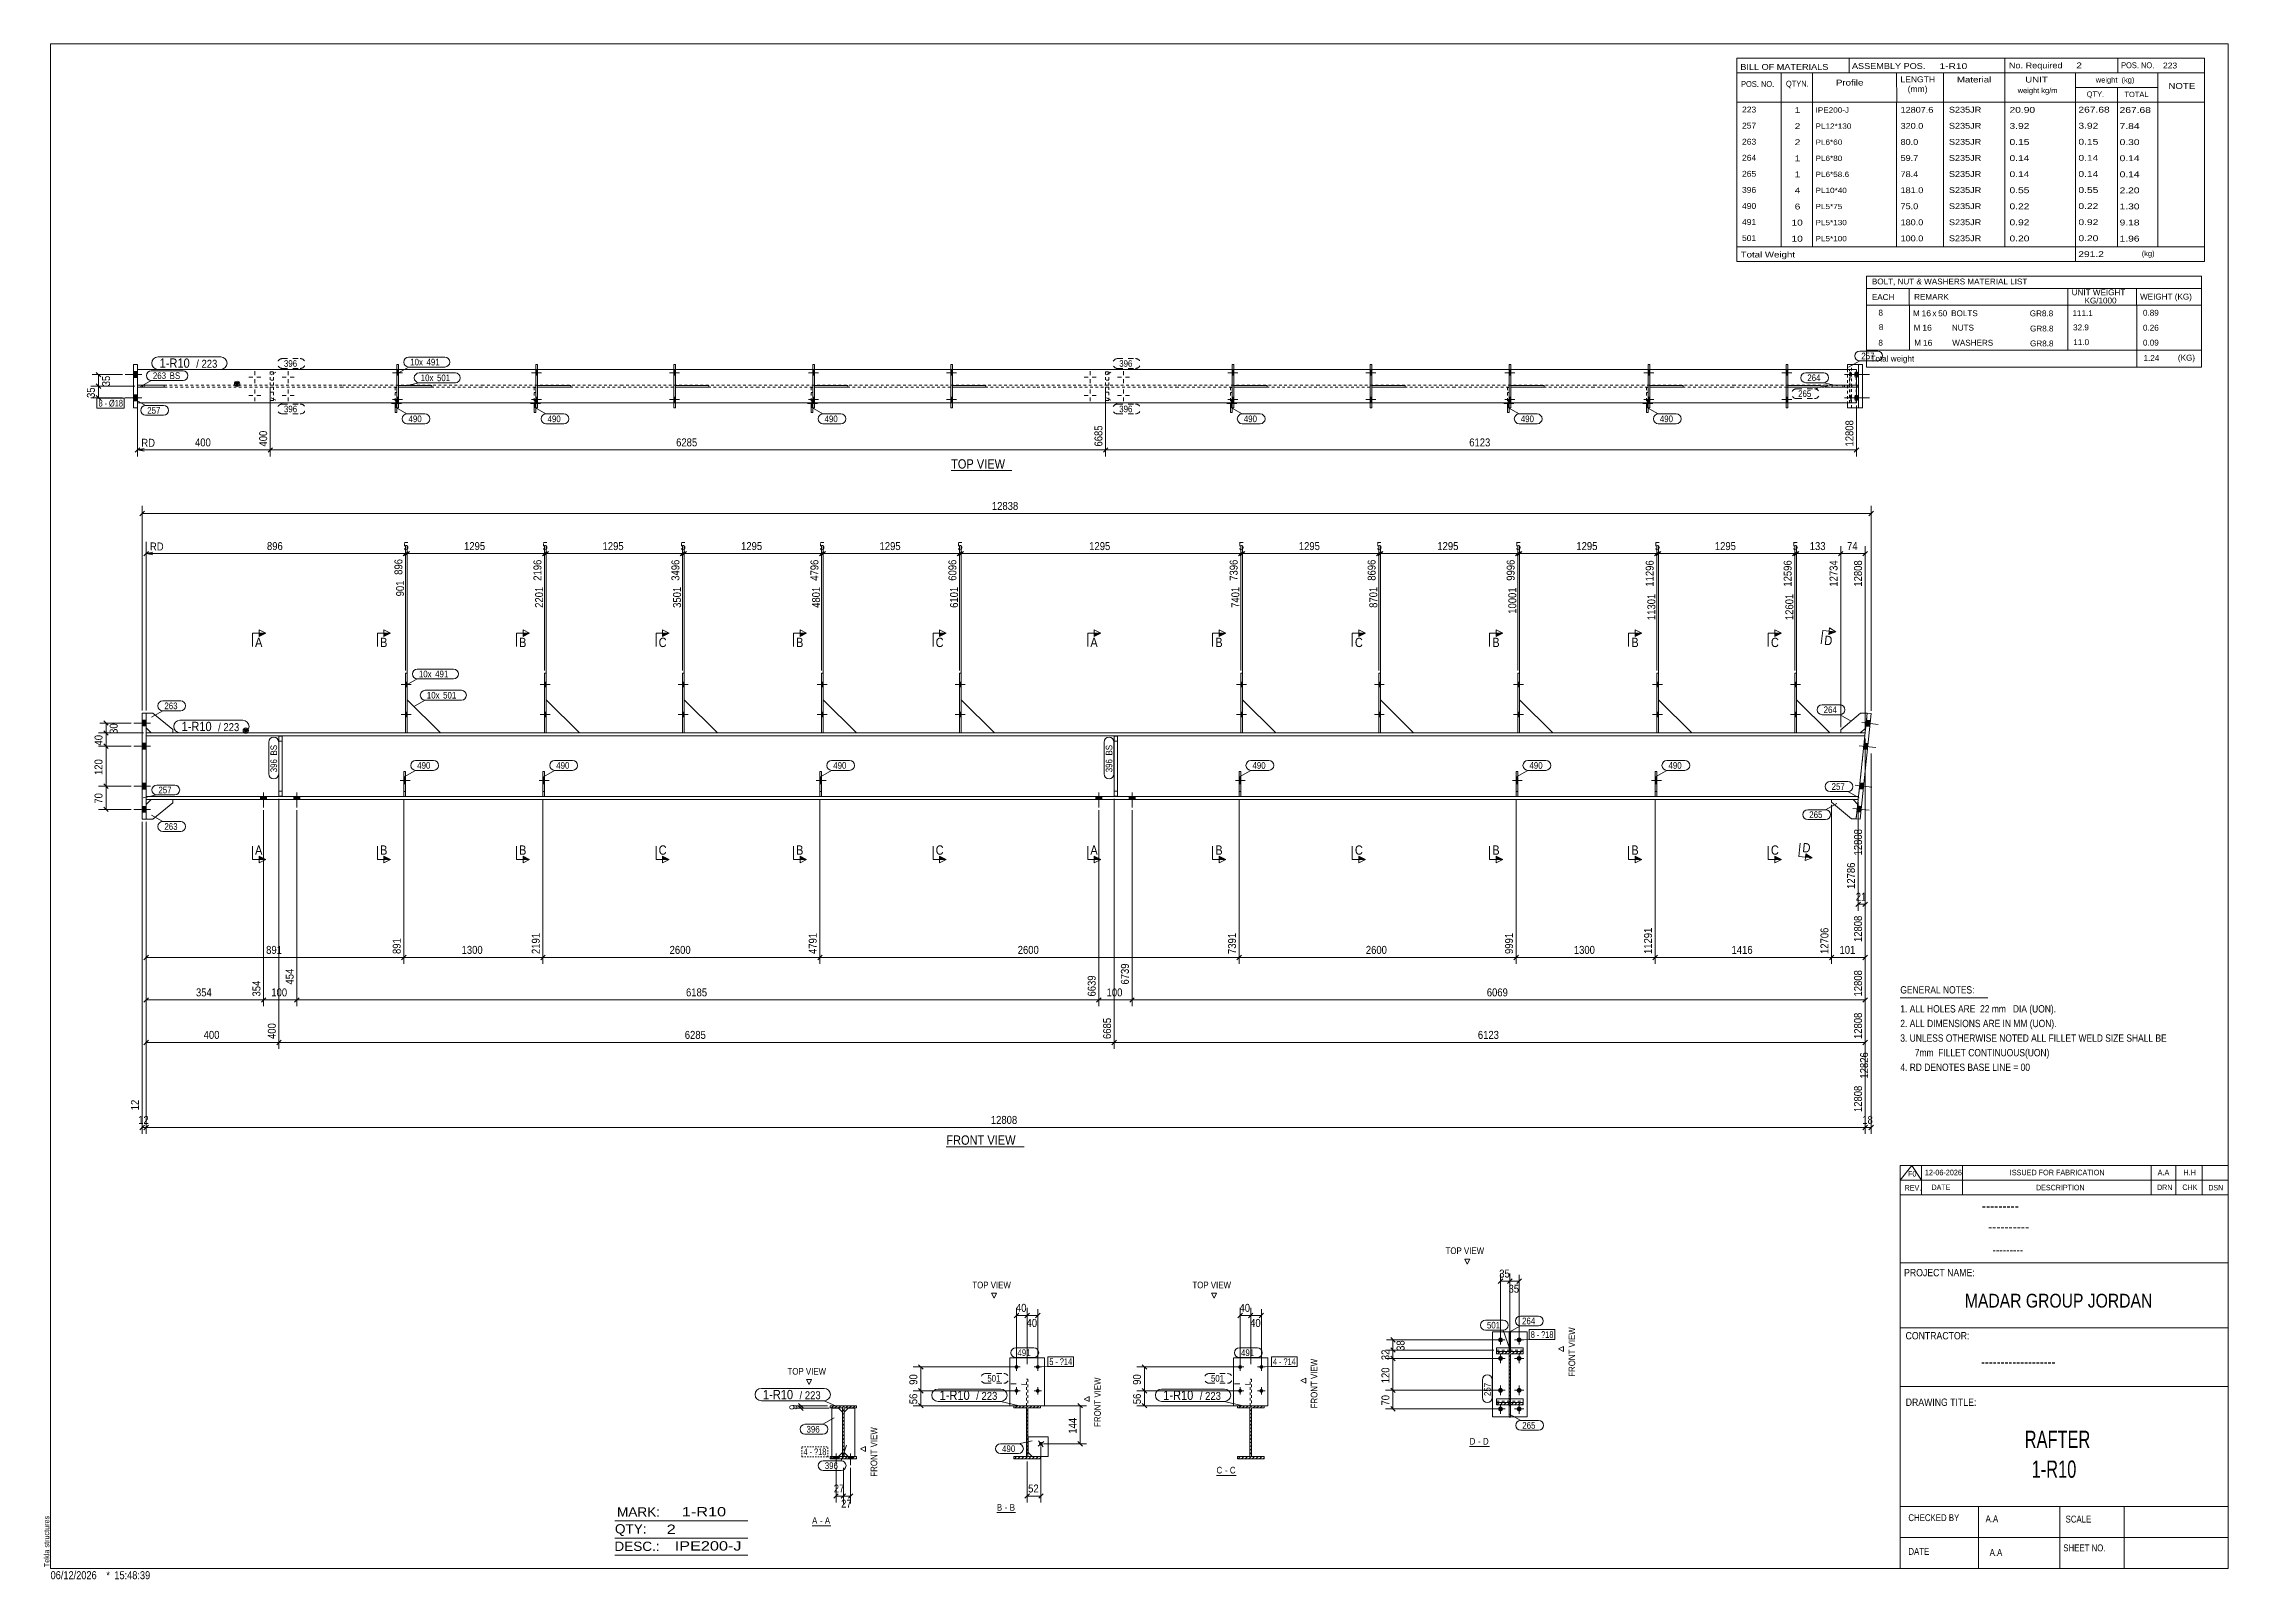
# Model space of a CAD drawing. Header units: millimetres. Extents: x 2 to 825, y 1 to 579.
import ezdxf

# ---------------------------------------------------------------- set-up
doc = ezdxf.new("R2010")
doc.units = ezdxf.units.MM
for name, pattern in [('XKITLINE00', [0]), ('XKITLINE01', [4, 1, -1, 1, -1]), ('XKITLINE02', [4, 2, -2]), ('XKITLINE04', [3, 0.5, -0.5, 0.5, -0.5, 0.5, -0.5])]:
    doc.linetypes.add(name, pattern=pattern)
for name, color, linetype, lineweight in [('Bolt', 3, 'Continuous', 0), ('BoltMark', 7, 'Continuous', 0), ('Dimensions', 7, 'Continuous', 0), ('DrawingSheet', 5, 'Continuous', 0), ('OtherObjectType', 7, 'Continuous', 0), ('Part', 2, 'Continuous', 0), ('PartMark', 7, 'Continuous', 0), ('Section', 6, 'Continuous', 0)]:
    doc.layers.add(name, color=color, linetype=linetype, lineweight=lineweight)
doc.styles.add('@ARIAL_UNICODE_MS_BOLD', font='ARIAL.TTF')
doc.styles.add('ARIAL', font='ARIAL.TTF')
doc.styles.add('ARIAL_NARROW', font='ARIALN.TTF')
doc.styles.add('COMIC_SANS_MS_BOLD', font='COMICBD.TTF')
doc.styles.add('SWIS721_EX_BT', font='ARIAL.TTF')
doc.styles.add('SWISSE', font='ARIAL.TTF')

# ---------------------------------------------------------------- blocks, each defined once
blk = doc.blocks.new('*A1')
at = {"layer": 'Part', "color": 7, "linetype": 'XKITLINE00', "lineweight": 0}
for p, q in [((452.57, 65.62), (453.25, 66.29)), ((453.74, 65.44), (454.59, 66.29)), ((455.09, 65.44), (455.94, 66.29)), ((456.44, 65.44), (457.29, 66.29)), ((457.79, 65.44), (458.64, 66.29)), ((459.13, 65.44), (459.98, 66.29)), ((460.48, 65.44), (461.33, 66.29)), ((452.4, 65.44), (452.57, 65.62)), ((456.62, 64.28), (457.18, 64.84)), ((456.62, 62.93), (457.18, 63.49)), ((456.62, 61.58), (457.18, 62.14)), ((456.62, 60.24), (457.18, 60.8)), ((456.62, 58.89), (457.18, 59.45)), ((456.62, 57.54), (457.18, 58.1)), ((461.83, 65.44), (461.89, 65.5)), ((456.62, 56.2), (457.18, 56.76)), ((456.62, 54.85), (457.18, 55.41)), ((456.62, 53.5), (457.18, 54.06)), ((456.62, 52.15), (457.18, 52.71)), ((456.62, 50.81), (457.18, 51.37)), ((456.62, 49.46), (457.18, 50.02)), ((452.11, 46.29), (452.96, 47.14)), ((453.45, 46.29), (454.3, 47.14)), ((454.8, 46.29), (455.65, 47.14)), ((456.15, 46.29), (457.18, 47.33)), ((456.62, 48.11), (457.18, 48.67)), ((457.49, 46.29), (458.34, 47.14)), ((458.84, 46.29), (459.69, 47.14)), ((460.19, 46.29), (461.04, 47.14)), ((461.54, 46.29), (461.9, 46.66))]:
    blk.add_line(p, q, dxfattribs=at)
blk = doc.blocks.new('*A2')
at = {"layer": 'Part', "color": 7, "linetype": 'XKITLINE00', "lineweight": 0}
for p, q in [((368.37, 65.62), (369.05, 66.29)), ((369.54, 65.44), (370.39, 66.29)), ((370.89, 65.44), (371.74, 66.29)), ((372.24, 65.44), (373.09, 66.29)), ((373.59, 65.44), (374.44, 66.29)), ((374.93, 65.44), (375.78, 66.29)), ((376.28, 65.44), (377.13, 66.29)), ((368.2, 65.44), (368.37, 65.62)), ((372.42, 64.28), (372.98, 64.84)), ((372.42, 62.93), (372.98, 63.49)), ((372.42, 61.58), (372.98, 62.14)), ((372.42, 60.24), (372.98, 60.8)), ((372.42, 58.89), (372.98, 59.45)), ((372.42, 57.54), (372.98, 58.1)), ((377.63, 65.44), (377.69, 65.5)), ((372.42, 56.2), (372.98, 56.76)), ((372.42, 54.85), (372.98, 55.41)), ((372.42, 53.5), (372.98, 54.06)), ((372.42, 52.15), (372.98, 52.71)), ((372.42, 50.81), (372.98, 51.37)), ((372.42, 49.46), (372.98, 50.02)), ((367.91, 46.29), (368.76, 47.14)), ((369.25, 46.29), (370.1, 47.14)), ((370.6, 46.29), (371.45, 47.14)), ((371.95, 46.29), (372.98, 47.33)), ((372.42, 48.11), (372.98, 48.67)), ((373.29, 46.29), (374.14, 47.14)), ((374.64, 46.29), (375.49, 47.14)), ((375.99, 46.29), (376.84, 47.14)), ((377.34, 46.29), (377.7, 46.66))]:
    blk.add_line(p, q, dxfattribs=at)
blk = doc.blocks.new('*A3')
at = {"layer": 'Part', "color": 7, "linetype": 'XKITLINE00', "lineweight": 0}
for p, q in [((299.17, 65.62), (299.85, 66.29)), ((300.34, 65.44), (301.19, 66.29)), ((301.69, 65.44), (302.54, 66.29)), ((303.04, 65.44), (303.89, 66.29)), ((304.39, 65.44), (305.24, 66.29)), ((305.73, 65.44), (306.58, 66.29)), ((307.08, 65.44), (307.93, 66.29)), ((299, 65.44), (299.17, 65.62)), ((303.22, 64.28), (303.78, 64.84)), ((303.22, 62.93), (303.78, 63.49)), ((303.22, 61.58), (303.78, 62.14)), ((303.22, 60.24), (303.78, 60.8)), ((303.22, 58.89), (303.78, 59.45)), ((303.22, 57.54), (303.78, 58.1)), ((308.43, 65.44), (308.49, 65.5)), ((303.22, 56.2), (303.78, 56.76)), ((303.22, 54.85), (303.78, 55.41)), ((303.22, 53.5), (303.78, 54.06)), ((303.22, 52.15), (303.78, 52.71)), ((303.22, 50.81), (303.78, 51.37)), ((303.22, 49.46), (303.78, 50.02)), ((298.71, 46.29), (299.56, 47.14)), ((300.05, 46.29), (300.9, 47.14)), ((301.4, 46.29), (302.25, 47.14)), ((302.75, 46.29), (303.78, 47.33)), ((303.22, 48.11), (303.78, 48.67)), ((304.09, 46.29), (304.94, 47.14)), ((305.44, 46.29), (306.29, 47.14)), ((306.79, 46.29), (307.64, 47.14)), ((308.14, 46.29), (308.5, 46.66))]:
    blk.add_line(p, q, dxfattribs=at)
blk = doc.blocks.new('*A4')
at = {"layer": 'Part', "color": 7, "linetype": 'XKITLINE00', "lineweight": 0}
for p, q in [((549.95, 85.86), (550.13, 86.04)), ((550.13, 86.04), (550.8, 86.71)), ((551.3, 85.86), (552.15, 86.71)), ((552.64, 85.86), (553.5, 86.71)), ((553.99, 85.86), (554.85, 86.71)), ((554.18, 84.7), (554.74, 85.26)), ((554.18, 83.35), (554.74, 83.91)), ((554.18, 82), (554.74, 82.56)), ((555.34, 85.86), (556.19, 86.71)), ((556.69, 85.86), (557.54, 86.71)), ((558.03, 85.86), (558.89, 86.71)), ((559.38, 85.86), (559.44, 85.92)), ((554.18, 80.66), (554.74, 81.22)), ((554.18, 79.31), (554.74, 79.87)), ((554.18, 77.96), (554.74, 78.52)), ((554.18, 76.62), (554.74, 77.18)), ((554.18, 75.27), (554.74, 75.83)), ((554.18, 73.92), (554.74, 74.48)), ((549.55, 66.6), (550.41, 67.46)), ((550.9, 66.6), (551.75, 67.46)), ((552.25, 66.6), (553.1, 67.46)), ((553.59, 66.6), (554.74, 67.75)), ((554.18, 72.57), (554.74, 73.13)), ((554.18, 71.23), (554.74, 71.79)), ((554.18, 69.88), (554.74, 70.44)), ((554.18, 68.53), (554.74, 69.09)), ((554.94, 66.6), (555.8, 67.46)), ((556.29, 66.6), (557.14, 67.46)), ((557.63, 66.6), (558.49, 67.46)), ((558.98, 66.6), (559.46, 67.08))]:
    blk.add_line(p, q, dxfattribs=at)
blk = doc.blocks.new('*A5')
at = {"layer": 'Part', "color": 7, "linetype": 'XKITLINE00', "lineweight": 0}
for p, q in [((554.21, 88.89), (554.21, 88.89)), ((554.21, 88.89), (554.21, 88.89)), ((554.21, 88.83), (554.24, 88.86)), ((554.21, 88.76), (554.27, 88.83)), ((554.21, 88.69), (554.31, 88.79)), ((554.21, 88.63), (554.34, 88.76)), ((554.21, 88.56), (554.38, 88.73)), ((554.21, 88.49), (554.41, 88.69)), ((554.21, 88.42), (554.44, 88.66)), ((554.21, 88.36), (554.48, 88.63)), ((554.21, 88.29), (554.51, 88.59)), ((554.21, 88.22), (554.54, 88.56)), ((554.21, 88.15), (554.58, 88.52)), ((554.21, 88.09), (554.61, 88.49)), ((554.21, 88.02), (554.65, 88.46)), ((554.21, 87.95), (554.68, 88.42)), ((554.21, 87.88), (554.71, 88.38)), ((554.21, 87.82), (554.71, 88.32)), ((554.21, 87.75), (554.71, 88.25)), ((554.21, 87.68), (554.71, 88.18)), ((554.21, 87.62), (554.71, 88.12)), ((554.21, 87.55), (554.71, 88.05)), ((554.21, 87.48), (554.71, 87.98)), ((554.21, 87.41), (554.71, 87.91)), ((554.21, 87.35), (554.71, 87.85)), ((554.21, 87.28), (554.71, 87.78)), ((554.21, 87.21), (554.71, 87.71)), ((554.21, 87.14), (554.71, 87.64)), ((554.21, 87.08), (554.71, 87.58)), ((554.21, 87.01), (554.71, 87.51)), ((554.21, 86.94), (554.71, 87.44)), ((554.21, 86.87), (554.71, 87.37)), ((554.21, 86.81), (554.71, 87.31)), ((554.21, 86.74), (554.71, 87.24)), ((554.24, 88.86), (554.27, 88.89)), ((554.25, 86.71), (554.71, 87.17)), ((554.27, 88.83), (554.34, 88.89)), ((554.31, 88.79), (554.41, 88.89)), ((554.32, 86.71), (554.71, 87.1)), ((554.34, 88.76), (554.48, 88.89)), ((554.38, 88.73), (554.54, 88.89)), ((554.38, 86.71), (554.71, 87.04)), ((554.41, 88.69), (554.61, 88.89)), ((554.44, 88.66), (554.68, 88.89)), ((554.45, 86.71), (554.71, 86.97)), ((554.48, 88.63), (554.71, 88.86)), ((554.51, 88.59), (554.71, 88.79)), ((554.52, 86.71), (554.71, 86.9)), ((554.54, 88.56), (554.71, 88.72)), ((554.58, 88.52), (554.71, 88.65)), ((554.59, 86.71), (554.71, 86.84)), ((554.61, 88.49), (554.71, 88.59)), ((554.65, 88.46), (554.71, 88.52)), ((554.65, 86.71), (554.71, 86.77)), ((554.68, 88.42), (554.71, 88.45))]:
    blk.add_line(p, q, dxfattribs=at)
blk = doc.blocks.new('*A6')
at = {"layer": 'Bolt'}
for points in [[(347.26, 338.67), (347.88, 338.67), (347.88, 336.92), (347.26, 336.92)], [(347.26, 338.67), (347.88, 338.67), (347.88, 336.92), (347.26, 336.92)], [(347.26, 327.42), (347.88, 327.42), (347.88, 325.67), (347.26, 325.67)], [(347.26, 327.42), (347.88, 327.42), (347.88, 325.67), (347.26, 325.67)]]:
    blk.add_hatch(color=3, dxfattribs=at).paths.add_polyline_path(points, flags=17)
at = {"layer": 'Bolt', "color": 3, "linetype": 'XKITLINE00', "lineweight": 0}
for p, q in [((349.33, 337.79), (345.58, 337.79)), ((349.33, 337.79), (345.58, 337.79)), ((347.88, 338.67), (347.26, 338.67)), ((347.88, 338.67), (347.26, 338.67)), ((347.88, 336.92), (347.26, 336.92)), ((347.88, 336.92), (347.26, 336.92)), ((349.33, 326.54), (345.58, 326.54)), ((349.33, 326.54), (345.58, 326.54)), ((347.88, 327.42), (347.26, 327.42)), ((347.88, 327.42), (347.26, 327.42)), ((347.88, 325.67), (347.26, 325.67)), ((347.88, 325.67), (347.26, 325.67))]:
    blk.add_line(p, q, dxfattribs=at)
blk = doc.blocks.new('*A7')
at = {"layer": 'Bolt'}
blk.add_hatch(color=3, dxfattribs=at).paths.add_polyline_path([(453.17, 300.38), (452.55, 300.38), (452.55, 302.83), (453.17, 302.83)], flags=17)
at = {"layer": 'Bolt', "color": 3, "linetype": 'XKITLINE00', "lineweight": 0}
for p, q in [((454.86, 301.61), (451.11, 301.61)), ((453.17, 302.83), (452.55, 302.83)), ((453.17, 300.38), (452.55, 300.38))]:
    blk.add_line(p, q, dxfattribs=at)
blk = doc.blocks.new('*A8')
at = {"layer": 'Bolt'}
for points in [[(453.17, 338.67), (453.8, 338.67), (453.8, 336.92), (453.17, 336.92)], [(453.17, 338.67), (453.8, 338.67), (453.8, 336.92), (453.17, 336.92)], [(453.17, 327.42), (453.8, 327.42), (453.8, 325.67), (453.17, 325.67)], [(453.17, 327.42), (453.8, 327.42), (453.8, 325.67), (453.17, 325.67)]]:
    blk.add_hatch(color=3, dxfattribs=at).paths.add_polyline_path(points, flags=17)
at = {"layer": 'Bolt', "color": 3, "linetype": 'XKITLINE00', "lineweight": 0}
for p, q in [((455.25, 337.79), (451.5, 337.79)), ((455.25, 337.79), (451.5, 337.79)), ((453.8, 338.67), (453.17, 338.67)), ((453.8, 338.67), (453.17, 338.67)), ((453.8, 336.92), (453.17, 336.92)), ((453.8, 336.92), (453.17, 336.92)), ((455.25, 326.54), (451.5, 326.54)), ((455.25, 326.54), (451.5, 326.54)), ((453.8, 327.42), (453.17, 327.42)), ((453.8, 327.42), (453.17, 327.42)), ((453.8, 325.67), (453.17, 325.67)), ((453.8, 325.67), (453.17, 325.67))]:
    blk.add_line(p, q, dxfattribs=at)
blk = doc.blocks.new('*A9')
at = {"layer": 'Bolt'}
for points in [[(505.12, 338.67), (505.75, 338.67), (505.75, 336.92), (505.12, 336.92)], [(505.12, 338.67), (505.75, 338.67), (505.75, 336.92), (505.12, 336.92)], [(505.12, 327.42), (505.75, 327.42), (505.75, 325.67), (505.12, 325.67)], [(505.12, 327.42), (505.75, 327.42), (505.75, 325.67), (505.12, 325.67)]]:
    blk.add_hatch(color=3, dxfattribs=at).paths.add_polyline_path(points, flags=17)
at = {"layer": 'Bolt', "color": 3, "linetype": 'XKITLINE00', "lineweight": 0}
for p, q in [((507.2, 337.79), (503.45, 337.79)), ((507.2, 337.79), (503.45, 337.79)), ((505.75, 338.67), (505.12, 338.67)), ((505.75, 338.67), (505.12, 338.67)), ((505.75, 336.92), (505.12, 336.92)), ((505.75, 336.92), (505.12, 336.92)), ((507.2, 326.54), (503.45, 326.54)), ((507.2, 326.54), (503.45, 326.54)), ((505.75, 327.42), (505.12, 327.42)), ((505.75, 327.42), (505.12, 327.42)), ((505.75, 325.67), (505.12, 325.67)), ((505.75, 325.67), (505.12, 325.67))]:
    blk.add_line(p, q, dxfattribs=at)
blk = doc.blocks.new('*A10')
at = {"layer": 'Bolt'}
blk.add_hatch(color=3, dxfattribs=at).paths.add_polyline_path([(557.47, 300.38), (556.85, 300.38), (556.85, 302.83), (557.47, 302.83)], flags=17)
at = {"layer": 'Bolt', "color": 3, "linetype": 'XKITLINE00', "lineweight": 0}
for p, q in [((559.16, 301.61), (555.41, 301.61)), ((557.47, 302.83), (556.85, 302.83)), ((557.47, 300.38), (556.85, 300.38))]:
    blk.add_line(p, q, dxfattribs=at)
blk = doc.blocks.new('*A11')
at = {"layer": 'Bolt'}
for points in [[(557.47, 338.67), (558.1, 338.67), (558.1, 336.92), (557.47, 336.92)], [(557.47, 338.67), (558.1, 338.67), (558.1, 336.92), (557.47, 336.92)], [(557.47, 327.42), (558.1, 327.42), (558.1, 325.67), (557.47, 325.67)], [(557.47, 327.42), (558.1, 327.42), (558.1, 325.67), (557.47, 325.67)]]:
    blk.add_hatch(color=3, dxfattribs=at).paths.add_polyline_path(points, flags=17)
at = {"layer": 'Bolt', "color": 3, "linetype": 'XKITLINE00', "lineweight": 0}
for p, q in [((559.55, 337.79), (555.8, 337.79)), ((559.55, 337.79), (555.8, 337.79)), ((558.1, 338.67), (557.47, 338.67)), ((558.1, 338.67), (557.47, 338.67)), ((558.1, 336.92), (557.47, 336.92)), ((558.1, 336.92), (557.47, 336.92)), ((559.55, 326.54), (555.8, 326.54)), ((559.55, 326.54), (555.8, 326.54)), ((558.1, 327.42), (557.47, 327.42)), ((558.1, 327.42), (557.47, 327.42)), ((558.1, 325.67), (557.47, 325.67)), ((558.1, 325.67), (557.47, 325.67))]:
    blk.add_line(p, q, dxfattribs=at)
blk = doc.blocks.new('*A12')
at = {"layer": 'Bolt'}
blk.add_hatch(color=3, dxfattribs=at).paths.add_polyline_path([(609.82, 300.38), (609.2, 300.38), (609.2, 302.83), (609.82, 302.83)], flags=17)
at = {"layer": 'Bolt', "color": 3, "linetype": 'XKITLINE00', "lineweight": 0}
for p, q in [((611.51, 301.61), (607.76, 301.61)), ((609.82, 302.83), (609.2, 302.83)), ((609.82, 300.38), (609.2, 300.38))]:
    blk.add_line(p, q, dxfattribs=at)
blk = doc.blocks.new('*A13')
at = {"layer": 'Bolt'}
for points in [[(609.82, 338.67), (610.45, 338.67), (610.45, 336.92), (609.82, 336.92)], [(609.82, 338.67), (610.45, 338.67), (610.45, 336.92), (609.82, 336.92)], [(609.82, 327.42), (610.45, 327.42), (610.45, 325.67), (609.82, 325.67)], [(609.82, 327.42), (610.45, 327.42), (610.45, 325.67), (609.82, 325.67)]]:
    blk.add_hatch(color=3, dxfattribs=at).paths.add_polyline_path(points, flags=17)
at = {"layer": 'Bolt', "color": 3, "linetype": 'XKITLINE00', "lineweight": 0}
for p, q in [((611.9, 337.79), (608.15, 337.79)), ((611.9, 337.79), (608.15, 337.79)), ((610.45, 338.67), (609.82, 338.67)), ((610.45, 338.67), (609.82, 338.67)), ((610.45, 336.92), (609.82, 336.92)), ((610.45, 336.92), (609.82, 336.92)), ((611.9, 326.54), (608.15, 326.54)), ((611.9, 326.54), (608.15, 326.54)), ((610.45, 327.42), (609.82, 327.42)), ((610.45, 327.42), (609.82, 327.42)), ((610.45, 325.67), (609.82, 325.67)), ((610.45, 325.67), (609.82, 325.67))]:
    blk.add_line(p, q, dxfattribs=at)
blk = doc.blocks.new('*A14')
at = {"layer": 'Bolt'}
for points in [[(661.77, 338.67), (662.4, 338.67), (662.4, 336.92), (661.77, 336.92)], [(661.77, 338.67), (662.4, 338.67), (662.4, 336.92), (661.77, 336.92)], [(661.77, 327.42), (662.4, 327.42), (662.4, 325.67), (661.77, 325.67)], [(661.77, 327.42), (662.4, 327.42), (662.4, 325.67), (661.77, 325.67)]]:
    blk.add_hatch(color=3, dxfattribs=at).paths.add_polyline_path(points, flags=17)
at = {"layer": 'Bolt', "color": 3, "linetype": 'XKITLINE00', "lineweight": 0}
for p, q in [((663.85, 337.79), (660.1, 337.79)), ((663.85, 337.79), (660.1, 337.79)), ((662.4, 338.67), (661.77, 338.67)), ((662.4, 338.67), (661.77, 338.67)), ((662.4, 336.92), (661.77, 336.92)), ((662.4, 336.92), (661.77, 336.92)), ((663.85, 326.54), (660.1, 326.54)), ((663.85, 326.54), (660.1, 326.54)), ((662.4, 327.42), (661.77, 327.42)), ((662.4, 327.42), (661.77, 327.42)), ((662.4, 325.67), (661.77, 325.67)), ((662.4, 325.67), (661.77, 325.67))]:
    blk.add_line(p, q, dxfattribs=at)
blk = doc.blocks.new('*A15')
at = {"layer": 'Bolt'}
for points in [[(690.03, 322), (688.54, 322.15), (688.78, 324.39), (690.27, 324.23)], [(690.03, 322), (688.54, 322.15), (688.78, 324.39), (690.27, 324.23)], [(689.11, 313.29), (687.62, 313.45), (687.86, 315.69), (689.35, 315.53)], [(689.11, 313.29), (687.62, 313.45), (687.86, 315.69), (689.35, 315.53)], [(687.54, 298.38), (686.05, 298.53), (686.29, 300.77), (687.78, 300.61)], [(687.54, 298.38), (686.05, 298.53), (686.29, 300.77), (687.78, 300.61)], [(686.62, 289.68), (685.13, 289.83), (685.37, 292.07), (686.86, 291.91)], [(686.62, 289.68), (685.13, 289.83), (685.37, 292.07), (686.86, 291.91)]]:
    blk.add_hatch(color=3, dxfattribs=at).paths.add_polyline_path(points, flags=17)
at = {"layer": 'Bolt', "color": 3, "linetype": 'XKITLINE00', "lineweight": 0}
for p, q in [((693.2, 322.79), (686.98, 323.45)), ((693.2, 322.79), (686.98, 323.45)), ((690.03, 322), (688.54, 322.15)), ((690.03, 322), (688.54, 322.15)), ((690.27, 324.23), (688.78, 324.39)), ((690.27, 324.23), (688.78, 324.39)), ((692.28, 314.09), (686.06, 314.75)), ((692.28, 314.09), (686.06, 314.75)), ((689.11, 313.29), (687.62, 313.45)), ((689.11, 313.29), (687.62, 313.45)), ((689.35, 315.53), (687.86, 315.69)), ((689.35, 315.53), (687.86, 315.69)), ((690.71, 299.17), (684.49, 299.83)), ((690.71, 299.17), (684.49, 299.83)), ((687.54, 298.38), (686.05, 298.53)), ((687.54, 298.38), (686.05, 298.53)), ((687.78, 300.61), (686.29, 300.77)), ((687.78, 300.61), (686.29, 300.77)), ((689.79, 290.47), (683.57, 291.13)), ((689.79, 290.47), (683.57, 291.13)), ((686.62, 289.68), (685.13, 289.83)), ((686.62, 289.68), (685.13, 289.83)), ((686.86, 291.91), (685.37, 292.07)), ((686.86, 291.91), (685.37, 292.07))]:
    blk.add_line(p, q, dxfattribs=at)
blk = doc.blocks.new('*A16')
at = {"layer": 'Bolt'}
for points in [[(40.96, 322.17), (39.46, 322.17), (39.46, 324.42), (40.96, 324.42)], [(40.96, 322.17), (39.46, 322.17), (39.46, 324.42), (40.96, 324.42)], [(40.96, 313.42), (39.46, 313.42), (39.46, 315.67), (40.96, 315.67)], [(40.96, 313.42), (39.46, 313.42), (39.46, 315.67), (40.96, 315.67)], [(40.96, 298.42), (39.46, 298.42), (39.46, 300.67), (40.96, 300.67)], [(40.96, 298.42), (39.46, 298.42), (39.46, 300.67), (40.96, 300.67)], [(40.96, 289.67), (39.46, 289.67), (39.46, 291.92), (40.96, 291.92)], [(40.96, 289.67), (39.46, 289.67), (39.46, 291.92), (40.96, 291.92)]]:
    blk.add_hatch(color=3, dxfattribs=at).paths.add_polyline_path(points, flags=17)
at = {"layer": 'Bolt', "color": 3, "linetype": 'XKITLINE00', "lineweight": 0}
for p, q in [((42.58, 323.29), (36.33, 323.29)), ((42.58, 323.29), (36.33, 323.29)), ((40.96, 324.42), (39.46, 324.42)), ((40.96, 324.42), (39.46, 324.42)), ((40.96, 322.17), (39.46, 322.17)), ((40.96, 322.17), (39.46, 322.17)), ((42.58, 314.54), (36.33, 314.54)), ((42.58, 314.54), (36.33, 314.54)), ((40.96, 315.67), (39.46, 315.67)), ((40.96, 315.67), (39.46, 315.67)), ((40.96, 313.42), (39.46, 313.42)), ((40.96, 313.42), (39.46, 313.42)), ((42.58, 299.54), (36.33, 299.54)), ((42.58, 299.54), (36.33, 299.54)), ((40.96, 300.67), (39.46, 300.67)), ((40.96, 300.67), (39.46, 300.67)), ((40.96, 298.42), (39.46, 298.42)), ((40.96, 298.42), (39.46, 298.42)), ((42.58, 290.79), (36.33, 290.79)), ((42.58, 290.79), (36.33, 290.79)), ((40.96, 291.92), (39.46, 291.92)), ((40.96, 291.92), (39.46, 291.92)), ((40.96, 289.67), (39.46, 289.67)), ((40.96, 289.67), (39.46, 289.67))]:
    blk.add_line(p, q, dxfattribs=at)
blk = doc.blocks.new('*A17')
at = {"layer": 'Part'}
blk.add_hatch(color=2, dxfattribs=at).paths.add_polyline_path([(77.66, 320.94), (79.26, 320.94), (78.46, 319.54)], flags=17)
at = {"layer": 'Part', "color": 2, "linetype": 'XKITLINE00', "lineweight": 0}
for p, q in [((78.46, 319.54), (77.66, 320.94)), ((77.66, 320.94), (79.26, 320.94)), ((79.26, 320.94), (78.46, 319.54)), ((118.18, 319.54), (40.96, 319.54)), ((118.18, 318.48), (40.96, 318.48)), ((138.66, 319.54), (118.28, 319.54)), ((170.53, 318.48), (118.28, 318.48)), ((170.53, 319.54), (139.28, 319.54)), ((191.01, 319.54), (170.63, 319.54)), ((222.88, 318.48), (170.63, 318.48)), ((222.88, 319.54), (191.63, 319.54)), ((242.96, 319.54), (222.98, 319.54)), ((274.83, 318.48), (222.98, 318.48)), ((274.83, 319.54), (243.58, 319.54)), ((295.31, 319.54), (274.93, 319.54)), ((327.18, 318.48), (274.93, 318.48)), ((327.18, 319.54), (295.93, 319.54)), ((347.26, 319.54), (327.28, 319.54)), ((379.13, 318.48), (327.28, 318.48)), ((379.13, 319.54), (347.88, 319.54)), ((432.7, 319.54), (379.23, 319.54)), ((432.7, 318.48), (379.23, 318.48)), ((453.17, 319.54), (432.8, 319.54)), ((485.05, 318.48), (432.8, 318.48)), ((485.05, 319.54), (453.8, 319.54)), ((505.12, 319.54), (485.15, 319.54)), ((537, 318.48), (485.15, 318.48)), ((537, 319.54), (505.75, 319.54)), ((557.47, 319.54), (537.1, 319.54)), ((589.35, 318.48), (537.1, 318.48)), ((589.35, 319.54), (558.1, 319.54)), ((609.82, 319.54), (589.45, 319.54)), ((641.7, 318.48), (589.45, 318.48)), ((641.7, 319.54), (610.45, 319.54)), ((661.77, 319.54), (641.8, 319.54)), ((688.15, 318.48), (641.8, 318.48)), ((688.27, 319.54), (662.4, 319.54)), ((118.18, 295.61), (40.96, 295.61)), ((40.96, 294.54), (118.18, 294.54)), ((138.03, 295.61), (118.28, 295.61)), ((118.28, 294.54), (170.53, 294.54)), ((170.53, 295.61), (138.66, 295.61)), ((190.38, 295.61), (170.63, 295.61)), ((170.63, 294.54), (222.88, 294.54)), ((222.88, 295.61), (191.01, 295.61)), ((274.83, 295.61), (222.98, 295.61)), ((222.98, 294.54), (274.83, 294.54)), ((294.68, 295.61), (274.93, 295.61)), ((274.93, 294.54), (327.18, 294.54)), ((327.18, 295.61), (295.31, 295.61)), ((379.13, 295.61), (327.28, 295.61)), ((327.28, 294.54), (379.13, 294.54)), ((432.7, 295.61), (379.23, 295.61)), ((379.23, 294.54), (432.7, 294.54)), ((452.55, 295.61), (432.8, 295.61)), ((432.8, 294.54), (485.05, 294.54)), ((485.05, 295.61), (453.17, 295.61)), ((537, 295.61), (485.15, 295.61)), ((485.15, 294.54), (537, 294.54)), ((556.85, 295.61), (537.1, 295.61)), ((537.1, 294.54), (589.35, 294.54)), ((589.35, 295.61), (557.47, 295.61)), ((609.2, 295.61), (589.45, 295.61)), ((589.45, 294.54), (641.7, 294.54)), ((641.7, 295.61), (609.82, 295.61)), ((685.74, 295.61), (641.8, 295.61)), ((641.8, 294.54), (685.63, 294.54))]:
    blk.add_line(p, q, dxfattribs=at)
at = {"layer": 'Part', "color": 7, "linetype": 'XKITLINE01', "lineweight": 0}
for p, q in [((40.96, 319.54), (40.96, 294.54)), ((139.28, 319.54), (138.66, 319.54)), ((191.63, 319.54), (191.01, 319.54)), ((243.58, 319.54), (242.96, 319.54)), ((295.93, 319.54), (295.31, 319.54)), ((347.88, 319.54), (347.26, 319.54)), ((453.8, 319.54), (453.17, 319.54)), ((505.75, 319.54), (505.12, 319.54)), ((558.1, 319.54), (557.47, 319.54)), ((610.45, 319.54), (609.82, 319.54)), ((662.4, 319.54), (661.77, 319.54)), ((688.27, 319.54), (685.63, 294.54)), ((138.66, 295.61), (138.03, 295.61)), ((191.01, 295.61), (190.38, 295.61)), ((295.31, 295.61), (294.68, 295.61)), ((453.17, 295.61), (452.55, 295.61)), ((557.47, 295.61), (556.85, 295.61)), ((609.82, 295.61), (609.2, 295.61))]:
    blk.add_line(p, q, dxfattribs=at)
at = {"layer": 'Part', "color": 2, "linetype": 'XKITLINE00', "lineweight": 0}
blk.add_circle((78.46, 320.44), 1, dxfattribs=at)
blk = doc.blocks.new('*A18')
at = {"layer": 'Part', "color": 2, "linetype": 'XKITLINE00', "lineweight": 0}
blk.add_line((674.9, 319.54), (662.4, 332.04), dxfattribs=at)
at = {"layer": 'Part', "color": 7, "linetype": 'XKITLINE01', "lineweight": 0}
for p, q in [((662.4, 332.04), (662.4, 319.54)), ((662.4, 319.54), (674.9, 319.54))]:
    blk.add_line(p, q, dxfattribs=at)
blk = doc.blocks.new('*A19')
at = {"layer": 'Part', "color": 2, "linetype": 'XKITLINE00', "lineweight": 0}
for p, q in [((138.03, 295.61), (138.03, 304.98)), ((138.03, 304.98), (138.66, 304.98)), ((138.66, 304.98), (138.66, 295.61)), ((138.66, 295.61), (138.03, 295.61))]:
    blk.add_line(p, q, dxfattribs=at)
at = {"layer": 'Part', "color": 7, "linetype": 'XKITLINE01', "lineweight": 0}
blk.add_line((138.03, 297.48), (138.66, 297.48), dxfattribs=at)
blk = doc.blocks.new('*A20')
at = {"layer": 'Part', "color": 2, "linetype": 'XKITLINE00', "lineweight": 0}
blk.add_line((151.78, 319.54), (139.28, 332.04), dxfattribs=at)
at = {"layer": 'Part', "color": 7, "linetype": 'XKITLINE01', "lineweight": 0}
for p, q in [((139.28, 332.04), (139.28, 319.54)), ((139.28, 319.54), (151.78, 319.54))]:
    blk.add_line(p, q, dxfattribs=at)
blk = doc.blocks.new('*A21')
at = {"layer": 'Part', "color": 2, "linetype": 'XKITLINE00', "lineweight": 0}
for p, q in [((139.28, 342.04), (138.66, 342.04)), ((138.66, 342.04), (138.66, 319.54)), ((139.28, 319.54), (139.28, 342.04)), ((138.66, 319.54), (139.28, 319.54))]:
    blk.add_line(p, q, dxfattribs=at)
blk = doc.blocks.new('*A22')
at = {"layer": 'Part', "color": 2, "linetype": 'XKITLINE00', "lineweight": 0}
for p, q in [((190.38, 295.61), (190.38, 304.98)), ((190.38, 304.98), (191.01, 304.98)), ((191.01, 304.98), (191.01, 295.61)), ((191.01, 295.61), (190.38, 295.61))]:
    blk.add_line(p, q, dxfattribs=at)
at = {"layer": 'Part', "color": 7, "linetype": 'XKITLINE01', "lineweight": 0}
blk.add_line((190.38, 297.48), (191.01, 297.48), dxfattribs=at)
blk = doc.blocks.new('*A23')
at = {"layer": 'Part', "color": 2, "linetype": 'XKITLINE00', "lineweight": 0}
blk.add_line((204.13, 319.54), (191.63, 332.04), dxfattribs=at)
at = {"layer": 'Part', "color": 7, "linetype": 'XKITLINE01', "lineweight": 0}
for p, q in [((191.63, 332.04), (191.63, 319.54)), ((191.63, 319.54), (204.13, 319.54))]:
    blk.add_line(p, q, dxfattribs=at)
blk = doc.blocks.new('*A24')
at = {"layer": 'Part', "color": 2, "linetype": 'XKITLINE00', "lineweight": 0}
for p, q in [((191.63, 342.04), (191.01, 342.04)), ((191.01, 342.04), (191.01, 319.54)), ((191.63, 319.54), (191.63, 342.04)), ((191.01, 319.54), (191.63, 319.54))]:
    blk.add_line(p, q, dxfattribs=at)
blk = doc.blocks.new('*A25')
at = {"layer": 'Part', "color": 2, "linetype": 'XKITLINE00', "lineweight": 0}
blk.add_line((256.08, 319.54), (243.58, 332.04), dxfattribs=at)
at = {"layer": 'Part', "color": 7, "linetype": 'XKITLINE01', "lineweight": 0}
for p, q in [((243.58, 332.04), (243.58, 319.54)), ((243.58, 319.54), (256.08, 319.54))]:
    blk.add_line(p, q, dxfattribs=at)
blk = doc.blocks.new('*A26')
at = {"layer": 'Part', "color": 2, "linetype": 'XKITLINE00', "lineweight": 0}
for p, q in [((243.58, 342.04), (242.96, 342.04)), ((242.96, 342.04), (242.96, 319.54)), ((243.58, 319.54), (243.58, 342.04)), ((242.96, 319.54), (243.58, 319.54))]:
    blk.add_line(p, q, dxfattribs=at)
blk = doc.blocks.new('*A27')
at = {"layer": 'Part', "color": 2, "linetype": 'XKITLINE00', "lineweight": 0}
for p, q in [((294.68, 295.61), (294.68, 304.98)), ((294.68, 304.98), (295.31, 304.98)), ((295.31, 304.98), (295.31, 295.61)), ((295.31, 295.61), (294.68, 295.61))]:
    blk.add_line(p, q, dxfattribs=at)
at = {"layer": 'Part', "color": 7, "linetype": 'XKITLINE01', "lineweight": 0}
blk.add_line((294.68, 297.48), (295.31, 297.48), dxfattribs=at)
blk = doc.blocks.new('*A28')
at = {"layer": 'Part', "color": 2, "linetype": 'XKITLINE00', "lineweight": 0}
blk.add_line((308.43, 319.54), (295.93, 332.04), dxfattribs=at)
at = {"layer": 'Part', "color": 7, "linetype": 'XKITLINE01', "lineweight": 0}
for p, q in [((295.93, 332.04), (295.93, 319.54)), ((295.93, 319.54), (308.43, 319.54))]:
    blk.add_line(p, q, dxfattribs=at)
blk = doc.blocks.new('*A29')
at = {"layer": 'Part', "color": 2, "linetype": 'XKITLINE00', "lineweight": 0}
for p, q in [((295.93, 342.04), (295.31, 342.04)), ((295.31, 342.04), (295.31, 319.54)), ((295.93, 319.54), (295.93, 342.04)), ((295.31, 319.54), (295.93, 319.54))]:
    blk.add_line(p, q, dxfattribs=at)
blk = doc.blocks.new('*A30')
at = {"layer": 'Part', "color": 2, "linetype": 'XKITLINE00', "lineweight": 0}
blk.add_line((360.38, 319.54), (347.88, 332.04), dxfattribs=at)
at = {"layer": 'Part', "color": 7, "linetype": 'XKITLINE01', "lineweight": 0}
for p, q in [((347.88, 332.04), (347.88, 319.54)), ((347.88, 319.54), (360.38, 319.54))]:
    blk.add_line(p, q, dxfattribs=at)
blk = doc.blocks.new('*A31')
at = {"layer": 'Part', "color": 2, "linetype": 'XKITLINE00', "lineweight": 0}
for p, q in [((347.88, 342.04), (347.26, 342.04)), ((347.26, 342.04), (347.26, 319.54)), ((347.88, 319.54), (347.88, 342.04)), ((347.26, 319.54), (347.88, 319.54))]:
    blk.add_line(p, q, dxfattribs=at)
blk = doc.blocks.new('*A32')
at = {"layer": 'Part', "color": 2, "linetype": 'XKITLINE00', "lineweight": 0}
for p, q in [((452.55, 295.61), (452.55, 304.98)), ((452.55, 304.98), (453.17, 304.98)), ((453.17, 304.98), (453.17, 295.61)), ((453.17, 295.61), (452.55, 295.61))]:
    blk.add_line(p, q, dxfattribs=at)
at = {"layer": 'Part', "color": 7, "linetype": 'XKITLINE01', "lineweight": 0}
blk.add_line((452.55, 297.48), (453.17, 297.48), dxfattribs=at)
blk = doc.blocks.new('*A33')
at = {"layer": 'Part', "color": 2, "linetype": 'XKITLINE00', "lineweight": 0}
blk.add_line((466.3, 319.54), (453.8, 332.04), dxfattribs=at)
at = {"layer": 'Part', "color": 7, "linetype": 'XKITLINE01', "lineweight": 0}
for p, q in [((453.8, 332.04), (453.8, 319.54)), ((453.8, 319.54), (466.3, 319.54))]:
    blk.add_line(p, q, dxfattribs=at)
blk = doc.blocks.new('*A34')
at = {"layer": 'Part', "color": 2, "linetype": 'XKITLINE00', "lineweight": 0}
for p, q in [((453.8, 342.04), (453.17, 342.04)), ((453.17, 342.04), (453.17, 319.54)), ((453.8, 319.54), (453.8, 342.04)), ((453.17, 319.54), (453.8, 319.54))]:
    blk.add_line(p, q, dxfattribs=at)
blk = doc.blocks.new('*A35')
at = {"layer": 'Part', "color": 2, "linetype": 'XKITLINE00', "lineweight": 0}
blk.add_line((518.25, 319.54), (505.75, 332.04), dxfattribs=at)
at = {"layer": 'Part', "color": 7, "linetype": 'XKITLINE01', "lineweight": 0}
for p, q in [((505.75, 332.04), (505.75, 319.54)), ((505.75, 319.54), (518.25, 319.54))]:
    blk.add_line(p, q, dxfattribs=at)
blk = doc.blocks.new('*A36')
at = {"layer": 'Part', "color": 2, "linetype": 'XKITLINE00', "lineweight": 0}
for p, q in [((505.75, 342.04), (505.12, 342.04)), ((505.12, 342.04), (505.12, 319.54)), ((505.75, 319.54), (505.75, 342.04)), ((505.12, 319.54), (505.75, 319.54))]:
    blk.add_line(p, q, dxfattribs=at)
blk = doc.blocks.new('*A37')
at = {"layer": 'Part', "color": 2, "linetype": 'XKITLINE00', "lineweight": 0}
for p, q in [((556.85, 295.61), (556.85, 304.98)), ((556.85, 304.98), (557.47, 304.98)), ((557.47, 304.98), (557.47, 295.61)), ((557.47, 295.61), (556.85, 295.61))]:
    blk.add_line(p, q, dxfattribs=at)
at = {"layer": 'Part', "color": 7, "linetype": 'XKITLINE01', "lineweight": 0}
blk.add_line((556.85, 297.48), (557.47, 297.48), dxfattribs=at)
blk = doc.blocks.new('*A38')
at = {"layer": 'Part', "color": 2, "linetype": 'XKITLINE00', "lineweight": 0}
blk.add_line((570.6, 319.54), (558.1, 332.04), dxfattribs=at)
at = {"layer": 'Part', "color": 7, "linetype": 'XKITLINE01', "lineweight": 0}
for p, q in [((558.1, 332.04), (558.1, 319.54)), ((558.1, 319.54), (570.6, 319.54))]:
    blk.add_line(p, q, dxfattribs=at)
blk = doc.blocks.new('*A39')
at = {"layer": 'Part', "color": 2, "linetype": 'XKITLINE00', "lineweight": 0}
for p, q in [((558.1, 342.04), (557.47, 342.04)), ((557.47, 342.04), (557.47, 319.54)), ((558.1, 319.54), (558.1, 342.04)), ((557.47, 319.54), (558.1, 319.54))]:
    blk.add_line(p, q, dxfattribs=at)
blk = doc.blocks.new('*A40')
at = {"layer": 'Part', "color": 2, "linetype": 'XKITLINE00', "lineweight": 0}
for p, q in [((609.2, 295.61), (609.2, 304.98)), ((609.2, 304.98), (609.82, 304.98)), ((609.82, 304.98), (609.82, 295.61)), ((609.82, 295.61), (609.2, 295.61))]:
    blk.add_line(p, q, dxfattribs=at)
at = {"layer": 'Part', "color": 7, "linetype": 'XKITLINE01', "lineweight": 0}
blk.add_line((609.2, 297.48), (609.82, 297.48), dxfattribs=at)
blk = doc.blocks.new('*A41')
at = {"layer": 'Part', "color": 2, "linetype": 'XKITLINE00', "lineweight": 0}
blk.add_line((622.95, 319.54), (610.45, 332.04), dxfattribs=at)
at = {"layer": 'Part', "color": 7, "linetype": 'XKITLINE01', "lineweight": 0}
for p, q in [((610.45, 332.04), (610.45, 319.54)), ((610.45, 319.54), (622.95, 319.54))]:
    blk.add_line(p, q, dxfattribs=at)
blk = doc.blocks.new('*A42')
at = {"layer": 'Part', "color": 2, "linetype": 'XKITLINE00', "lineweight": 0}
for p, q in [((610.45, 342.04), (609.82, 342.04)), ((609.82, 342.04), (609.82, 319.54)), ((610.45, 319.54), (610.45, 342.04)), ((609.82, 319.54), (610.45, 319.54))]:
    blk.add_line(p, q, dxfattribs=at)
blk = doc.blocks.new('*A43')
at = {"layer": 'Part', "color": 2, "linetype": 'XKITLINE00', "lineweight": 0}
for p, q in [((661.77, 319.54), (661.77, 342.04)), ((661.77, 342.04), (662.4, 342.04)), ((662.4, 342.04), (662.4, 319.54)), ((662.4, 319.54), (661.77, 319.54))]:
    blk.add_line(p, q, dxfattribs=at)
blk = doc.blocks.new('*A44')
at = {"layer": 'Part', "color": 7, "linetype": 'XKITLINE01', "lineweight": 0}
for p, q in [((405.5, 318.36), (405.5, 295.73)), ((405.5, 318.36), (406.75, 318.36)), ((405.5, 316.48), (406.75, 316.48)), ((406.75, 318.36), (406.75, 295.73)), ((405.5, 297.61), (406.75, 297.61)), ((405.5, 295.73), (406.75, 295.73))]:
    blk.add_line(p, q, dxfattribs=at)
blk = doc.blocks.new('*A45')
at = {"layer": 'Part', "color": 2, "linetype": 'XKITLINE00', "lineweight": 0}
for p, q in [((675.63, 293.47), (675.63, 294.54)), ((683.13, 287.22), (675.63, 293.47)), ((683.75, 294.54), (685.43, 292.68)), ((684.86, 287.22), (683.13, 287.22))]:
    blk.add_line(p, q, dxfattribs=at)
at = {"layer": 'Part', "color": 7, "linetype": 'XKITLINE01', "lineweight": 0}
for p, q in [((675.63, 294.54), (683.75, 294.54)), ((685.43, 292.68), (684.86, 287.22))]:
    blk.add_line(p, q, dxfattribs=at)
blk = doc.blocks.new('*A46')
at = {"layer": 'Part', "color": 2, "linetype": 'XKITLINE00', "lineweight": 0}
for p, q in [((679.05, 320.75), (686.55, 327)), ((686.39, 319.54), (688.46, 321.41)), ((686.55, 327), (689.05, 327)), ((679.05, 319.54), (679.05, 320.75))]:
    blk.add_line(p, q, dxfattribs=at)
at = {"layer": 'Part', "color": 7, "linetype": 'XKITLINE01', "lineweight": 0}
for p, q in [((689.05, 327), (688.46, 321.41)), ((679.05, 319.54), (686.39, 319.54))]:
    blk.add_line(p, q, dxfattribs=at)
blk = doc.blocks.new('*A47')
at = {"layer": 'Part', "color": 2, "linetype": 'XKITLINE00', "lineweight": 0}
for p, q in [((689.05, 327), (684.86, 287.22)), ((686.35, 287.06), (690.54, 326.84)), ((690.54, 326.84), (689.05, 327)), ((684.86, 287.22), (686.35, 287.06))]:
    blk.add_line(p, q, dxfattribs=at)
blk = doc.blocks.new('*A48')
at = {"layer": 'Part', "color": 2, "linetype": 'XKITLINE00', "lineweight": 0}
for p, q in [((405.5, 318.36), (405.5, 295.73)), ((406.75, 318.36), (405.5, 318.36)), ((406.75, 318.36), (406.75, 295.73)), ((406.75, 295.73), (405.5, 295.73))]:
    blk.add_line(p, q, dxfattribs=at)
at = {"layer": 'Part', "color": 7, "linetype": 'XKITLINE01', "lineweight": 0}
for p, q in [((405.5, 316.48), (406.75, 316.48)), ((405.5, 297.61), (406.75, 297.61))]:
    blk.add_line(p, q, dxfattribs=at)
blk = doc.blocks.new('*A49')
at = {"layer": 'Part', "color": 7, "linetype": 'XKITLINE01', "lineweight": 0}
for p, q in [((90.98, 318.36), (90.98, 295.73)), ((90.98, 318.36), (92.23, 318.36)), ((90.98, 316.48), (92.23, 316.48)), ((92.23, 318.36), (92.23, 295.73)), ((90.98, 297.61), (92.23, 297.61)), ((90.98, 295.73), (92.23, 295.73))]:
    blk.add_line(p, q, dxfattribs=at)
blk = doc.blocks.new('*A50')
at = {"layer": 'Part', "color": 2, "linetype": 'XKITLINE00', "lineweight": 0}
for p, q in [((90.98, 318.36), (90.98, 295.73)), ((92.23, 318.36), (90.98, 318.36)), ((92.23, 318.36), (92.23, 295.73)), ((92.23, 295.73), (90.98, 295.73))]:
    blk.add_line(p, q, dxfattribs=at)
at = {"layer": 'Part', "color": 7, "linetype": 'XKITLINE01', "lineweight": 0}
for p, q in [((90.98, 316.48), (92.23, 316.48)), ((90.98, 297.61), (92.23, 297.61))]:
    blk.add_line(p, q, dxfattribs=at)
blk = doc.blocks.new('*A51')
at = {"layer": 'Part', "color": 2, "linetype": 'XKITLINE00', "lineweight": 0}
for p, q in [((40.96, 327.04), (43.46, 327.04)), ((40.96, 321.42), (42.83, 319.54)), ((43.46, 327.04), (50.96, 320.79)), ((50.96, 319.54), (50.96, 320.79))]:
    blk.add_line(p, q, dxfattribs=at)
at = {"layer": 'Part', "color": 7, "linetype": 'XKITLINE01', "lineweight": 0}
for p, q in [((40.96, 327.04), (40.96, 321.42)), ((42.83, 319.54), (50.96, 319.54))]:
    blk.add_line(p, q, dxfattribs=at)
blk = doc.blocks.new('*A52')
at = {"layer": 'Part', "color": 2, "linetype": 'XKITLINE00', "lineweight": 0}
for p, q in [((40.96, 292.67), (42.83, 294.54)), ((50.96, 293.29), (43.46, 287.04)), ((50.96, 294.54), (50.96, 293.29)), ((43.46, 287.04), (40.96, 287.04))]:
    blk.add_line(p, q, dxfattribs=at)
at = {"layer": 'Part', "color": 7, "linetype": 'XKITLINE01', "lineweight": 0}
for p, q in [((40.96, 287.04), (40.96, 292.67)), ((42.83, 294.54), (50.96, 294.54))]:
    blk.add_line(p, q, dxfattribs=at)
blk = doc.blocks.new('*A53')
at = {"layer": 'Part', "color": 2, "linetype": 'XKITLINE00', "lineweight": 0}
for p, q in [((40.96, 327.04), (39.46, 327.04)), ((39.46, 327.04), (39.46, 287.04)), ((40.96, 287.04), (40.96, 327.04)), ((39.46, 287.04), (40.96, 287.04))]:
    blk.add_line(p, q, dxfattribs=at)
blk = doc.blocks.new('*A54')
at = {"layer": 'Bolt'}
for points in [[(86.32, 295.61), (86.32, 294.54), (84.07, 294.54), (84.07, 295.61)], [(86.32, 295.61), (86.32, 294.54), (84.07, 294.54), (84.07, 295.61)], [(98.82, 295.61), (98.82, 294.54), (96.57, 294.54), (96.57, 295.61)], [(98.82, 295.61), (98.82, 294.54), (96.57, 294.54), (96.57, 295.61)]]:
    blk.add_hatch(color=3, dxfattribs=at).paths.add_polyline_path(points, flags=17)
at = {"layer": 'Bolt', "color": 3, "linetype": 'XKITLINE00', "lineweight": 0}
for p, q in [((85.2, 297.14), (85.2, 291.51)), ((85.2, 297.14), (85.2, 291.51)), ((97.7, 297.14), (97.7, 291.51)), ((97.7, 297.14), (97.7, 291.51)), ((84.07, 295.61), (84.07, 294.54)), ((84.07, 295.61), (84.07, 294.54)), ((86.32, 295.61), (86.32, 294.54)), ((86.32, 295.61), (86.32, 294.54)), ((96.57, 295.61), (96.57, 294.54)), ((96.57, 295.61), (96.57, 294.54)), ((98.82, 295.61), (98.82, 294.54)), ((98.82, 295.61), (98.82, 294.54))]:
    blk.add_line(p, q, dxfattribs=at)
blk = doc.blocks.new('*A55')
at = {"layer": 'Bolt'}
for points in [[(400.84, 295.61), (400.84, 294.54), (398.59, 294.54), (398.59, 295.61)], [(400.84, 295.61), (400.84, 294.54), (398.59, 294.54), (398.59, 295.61)], [(413.34, 295.61), (413.34, 294.54), (411.09, 294.54), (411.09, 295.61)], [(413.34, 295.61), (413.34, 294.54), (411.09, 294.54), (411.09, 295.61)]]:
    blk.add_hatch(color=3, dxfattribs=at).paths.add_polyline_path(points, flags=17)
at = {"layer": 'Bolt', "color": 3, "linetype": 'XKITLINE00', "lineweight": 0}
for p, q in [((399.71, 297.14), (399.71, 291.51)), ((399.71, 297.14), (399.71, 291.51)), ((412.21, 297.14), (412.21, 291.51)), ((412.21, 297.14), (412.21, 291.51)), ((398.59, 295.61), (398.59, 294.54)), ((398.59, 295.61), (398.59, 294.54)), ((400.84, 295.61), (400.84, 294.54)), ((400.84, 295.61), (400.84, 294.54)), ((411.09, 295.61), (411.09, 294.54)), ((411.09, 295.61), (411.09, 294.54)), ((413.34, 295.61), (413.34, 294.54)), ((413.34, 295.61), (413.34, 294.54))]:
    blk.add_line(p, q, dxfattribs=at)
blk = doc.blocks.new('*A56')
at = {"layer": 'Bolt'}
blk.add_hatch(color=3, dxfattribs=at).paths.add_polyline_path([(138.66, 300.38), (138.03, 300.38), (138.03, 302.83), (138.66, 302.83)], flags=17)
at = {"layer": 'Bolt', "color": 3, "linetype": 'XKITLINE00', "lineweight": 0}
for p, q in [((140.34, 301.61), (136.59, 301.61)), ((138.66, 302.83), (138.03, 302.83)), ((138.66, 300.38), (138.03, 300.38))]:
    blk.add_line(p, q, dxfattribs=at)
blk = doc.blocks.new('*A57')
at = {"layer": 'Bolt'}
for points in [[(138.66, 338.67), (139.28, 338.67), (139.28, 336.92), (138.66, 336.92)], [(138.66, 338.67), (139.28, 338.67), (139.28, 336.92), (138.66, 336.92)], [(138.66, 327.42), (139.28, 327.42), (139.28, 325.67), (138.66, 325.67)], [(138.66, 327.42), (139.28, 327.42), (139.28, 325.67), (138.66, 325.67)]]:
    blk.add_hatch(color=3, dxfattribs=at).paths.add_polyline_path(points, flags=17)
at = {"layer": 'Bolt', "color": 3, "linetype": 'XKITLINE00', "lineweight": 0}
for p, q in [((140.73, 337.79), (136.98, 337.79)), ((140.73, 337.79), (136.98, 337.79)), ((139.28, 338.67), (138.66, 338.67)), ((139.28, 338.67), (138.66, 338.67)), ((139.28, 336.92), (138.66, 336.92)), ((139.28, 336.92), (138.66, 336.92)), ((140.73, 326.54), (136.98, 326.54)), ((140.73, 326.54), (136.98, 326.54)), ((139.28, 327.42), (138.66, 327.42)), ((139.28, 327.42), (138.66, 327.42)), ((139.28, 325.67), (138.66, 325.67)), ((139.28, 325.67), (138.66, 325.67))]:
    blk.add_line(p, q, dxfattribs=at)
blk = doc.blocks.new('*A58')
at = {"layer": 'Bolt'}
blk.add_hatch(color=3, dxfattribs=at).paths.add_polyline_path([(191.01, 300.38), (190.38, 300.38), (190.38, 302.83), (191.01, 302.83)], flags=17)
at = {"layer": 'Bolt', "color": 3, "linetype": 'XKITLINE00', "lineweight": 0}
for p, q in [((192.69, 301.61), (188.94, 301.61)), ((191.01, 302.83), (190.38, 302.83)), ((191.01, 300.38), (190.38, 300.38))]:
    blk.add_line(p, q, dxfattribs=at)
blk = doc.blocks.new('*A59')
at = {"layer": 'Bolt'}
for points in [[(191.01, 338.67), (191.63, 338.67), (191.63, 336.92), (191.01, 336.92)], [(191.01, 338.67), (191.63, 338.67), (191.63, 336.92), (191.01, 336.92)], [(191.01, 327.42), (191.63, 327.42), (191.63, 325.67), (191.01, 325.67)], [(191.01, 327.42), (191.63, 327.42), (191.63, 325.67), (191.01, 325.67)]]:
    blk.add_hatch(color=3, dxfattribs=at).paths.add_polyline_path(points, flags=17)
at = {"layer": 'Bolt', "color": 3, "linetype": 'XKITLINE00', "lineweight": 0}
for p, q in [((193.08, 337.79), (189.33, 337.79)), ((193.08, 337.79), (189.33, 337.79)), ((191.63, 338.67), (191.01, 338.67)), ((191.63, 338.67), (191.01, 338.67)), ((191.63, 336.92), (191.01, 336.92)), ((191.63, 336.92), (191.01, 336.92)), ((193.08, 326.54), (189.33, 326.54)), ((193.08, 326.54), (189.33, 326.54)), ((191.63, 327.42), (191.01, 327.42)), ((191.63, 327.42), (191.01, 327.42)), ((191.63, 325.67), (191.01, 325.67)), ((191.63, 325.67), (191.01, 325.67))]:
    blk.add_line(p, q, dxfattribs=at)
blk = doc.blocks.new('*A60')
at = {"layer": 'Bolt'}
for points in [[(242.96, 338.67), (243.58, 338.67), (243.58, 336.92), (242.96, 336.92)], [(242.96, 338.67), (243.58, 338.67), (243.58, 336.92), (242.96, 336.92)], [(242.96, 327.42), (243.58, 327.42), (243.58, 325.67), (242.96, 325.67)], [(242.96, 327.42), (243.58, 327.42), (243.58, 325.67), (242.96, 325.67)]]:
    blk.add_hatch(color=3, dxfattribs=at).paths.add_polyline_path(points, flags=17)
at = {"layer": 'Bolt', "color": 3, "linetype": 'XKITLINE00', "lineweight": 0}
for p, q in [((245.03, 337.79), (241.28, 337.79)), ((245.03, 337.79), (241.28, 337.79)), ((243.58, 338.67), (242.96, 338.67)), ((243.58, 338.67), (242.96, 338.67)), ((243.58, 336.92), (242.96, 336.92)), ((243.58, 336.92), (242.96, 336.92)), ((245.03, 326.54), (241.28, 326.54)), ((245.03, 326.54), (241.28, 326.54)), ((243.58, 327.42), (242.96, 327.42)), ((243.58, 327.42), (242.96, 327.42)), ((243.58, 325.67), (242.96, 325.67)), ((243.58, 325.67), (242.96, 325.67))]:
    blk.add_line(p, q, dxfattribs=at)
blk = doc.blocks.new('*A61')
at = {"layer": 'Bolt'}
blk.add_hatch(color=3, dxfattribs=at).paths.add_polyline_path([(295.31, 300.38), (294.68, 300.38), (294.68, 302.83), (295.31, 302.83)], flags=17)
at = {"layer": 'Bolt', "color": 3, "linetype": 'XKITLINE00', "lineweight": 0}
for p, q in [((296.99, 301.61), (293.24, 301.61)), ((295.31, 302.83), (294.68, 302.83)), ((295.31, 300.38), (294.68, 300.38))]:
    blk.add_line(p, q, dxfattribs=at)
blk = doc.blocks.new('*A62')
at = {"layer": 'Bolt'}
for points in [[(295.31, 338.67), (295.93, 338.67), (295.93, 336.92), (295.31, 336.92)], [(295.31, 338.67), (295.93, 338.67), (295.93, 336.92), (295.31, 336.92)], [(295.31, 327.42), (295.93, 327.42), (295.93, 325.67), (295.31, 325.67)], [(295.31, 327.42), (295.93, 327.42), (295.93, 325.67), (295.31, 325.67)]]:
    blk.add_hatch(color=3, dxfattribs=at).paths.add_polyline_path(points, flags=17)
at = {"layer": 'Bolt', "color": 3, "linetype": 'XKITLINE00', "lineweight": 0}
for p, q in [((297.38, 337.79), (293.63, 337.79)), ((297.38, 337.79), (293.63, 337.79)), ((295.93, 338.67), (295.31, 338.67)), ((295.93, 338.67), (295.31, 338.67)), ((295.93, 336.92), (295.31, 336.92)), ((295.93, 336.92), (295.31, 336.92)), ((297.38, 326.54), (293.63, 326.54)), ((297.38, 326.54), (293.63, 326.54)), ((295.93, 327.42), (295.31, 327.42)), ((295.93, 327.42), (295.31, 327.42)), ((295.93, 325.67), (295.31, 325.67)), ((295.93, 325.67), (295.31, 325.67))]:
    blk.add_line(p, q, dxfattribs=at)
blk = doc.blocks.new('*A63')
at = {"layer": 'Bolt'}
for points in [[(344.01, 455.94), (344.63, 455.94), (344.63, 454.19), (344.01, 454.19)], [(344.01, 455.94), (344.63, 455.94), (344.63, 454.19), (344.01, 454.19)], [(344.01, 445.94), (344.63, 445.94), (344.63, 444.19), (344.01, 444.19)], [(344.01, 445.94), (344.63, 445.94), (344.63, 444.19), (344.01, 444.19)]]:
    blk.add_hatch(color=3, dxfattribs=at).paths.add_polyline_path(points, flags=17)
at = {"layer": 'Bolt', "color": 3, "linetype": 'XKITLINE00', "lineweight": 0}
for p, q in [((346.08, 455.07), (342.33, 455.07)), ((346.08, 455.07), (342.33, 455.07)), ((344.63, 455.94), (344.01, 455.94)), ((344.63, 455.94), (344.01, 455.94)), ((344.63, 454.19), (344.01, 454.19)), ((344.63, 454.19), (344.01, 454.19)), ((346.08, 445.07), (342.33, 445.07)), ((346.08, 445.07), (342.33, 445.07)), ((344.63, 445.94), (344.01, 445.94)), ((344.63, 445.94), (344.01, 445.94)), ((344.63, 444.19), (344.01, 444.19)), ((344.63, 444.19), (344.01, 444.19))]:
    blk.add_line(p, q, dxfattribs=at)
blk = doc.blocks.new('*A64')
at = {"layer": 'Bolt'}
blk.add_hatch(color=3, dxfattribs=at).paths.add_polyline_path([(449.3, 444.79), (449.92, 444.79), (449.92, 442.34), (449.3, 442.34)], flags=17)
at = {"layer": 'Bolt', "color": 3, "linetype": 'XKITLINE00', "lineweight": 0}
for p, q in [((449.92, 444.79), (449.3, 444.79)), ((451.61, 443.57), (447.86, 443.57)), ((449.92, 442.34), (449.3, 442.34))]:
    blk.add_line(p, q, dxfattribs=at)
blk = doc.blocks.new('*A65')
at = {"layer": 'Bolt'}
for points in [[(449.92, 455.94), (450.55, 455.94), (450.55, 454.19), (449.92, 454.19)], [(449.92, 455.94), (450.55, 455.94), (450.55, 454.19), (449.92, 454.19)], [(449.92, 445.94), (450.55, 445.94), (450.55, 444.19), (449.92, 444.19)], [(449.92, 445.94), (450.55, 445.94), (450.55, 444.19), (449.92, 444.19)]]:
    blk.add_hatch(color=3, dxfattribs=at).paths.add_polyline_path(points, flags=17)
at = {"layer": 'Bolt', "color": 3, "linetype": 'XKITLINE00', "lineweight": 0}
for p, q in [((452, 455.07), (448.25, 455.07)), ((452, 455.07), (448.25, 455.07)), ((450.55, 455.94), (449.92, 455.94)), ((450.55, 455.94), (449.92, 455.94)), ((450.55, 454.19), (449.92, 454.19)), ((450.55, 454.19), (449.92, 454.19)), ((452, 445.07), (448.25, 445.07)), ((452, 445.07), (448.25, 445.07)), ((450.55, 445.94), (449.92, 445.94)), ((450.55, 445.94), (449.92, 445.94)), ((450.55, 444.19), (449.92, 444.19)), ((450.55, 444.19), (449.92, 444.19))]:
    blk.add_line(p, q, dxfattribs=at)
blk = doc.blocks.new('*A66')
at = {"layer": 'Bolt'}
for points in [[(501.87, 455.94), (502.5, 455.94), (502.5, 454.19), (501.87, 454.19)], [(501.87, 455.94), (502.5, 455.94), (502.5, 454.19), (501.87, 454.19)], [(501.87, 445.94), (502.5, 445.94), (502.5, 444.19), (501.87, 444.19)], [(501.87, 445.94), (502.5, 445.94), (502.5, 444.19), (501.87, 444.19)]]:
    blk.add_hatch(color=3, dxfattribs=at).paths.add_polyline_path(points, flags=17)
at = {"layer": 'Bolt', "color": 3, "linetype": 'XKITLINE00', "lineweight": 0}
for p, q in [((503.95, 455.07), (500.2, 455.07)), ((503.95, 455.07), (500.2, 455.07)), ((502.5, 455.94), (501.87, 455.94)), ((502.5, 455.94), (501.87, 455.94)), ((502.5, 454.19), (501.87, 454.19)), ((502.5, 454.19), (501.87, 454.19)), ((503.95, 445.07), (500.2, 445.07)), ((503.95, 445.07), (500.2, 445.07)), ((502.5, 445.94), (501.87, 445.94)), ((502.5, 445.94), (501.87, 445.94)), ((502.5, 444.19), (501.87, 444.19)), ((502.5, 444.19), (501.87, 444.19))]:
    blk.add_line(p, q, dxfattribs=at)
blk = doc.blocks.new('*A67')
at = {"layer": 'Bolt'}
blk.add_hatch(color=3, dxfattribs=at).paths.add_polyline_path([(553.6, 444.79), (554.22, 444.79), (554.22, 442.34), (553.6, 442.34)], flags=17)
at = {"layer": 'Bolt', "color": 3, "linetype": 'XKITLINE00', "lineweight": 0}
for p, q in [((554.22, 444.79), (553.6, 444.79)), ((555.91, 443.57), (552.16, 443.57)), ((554.22, 442.34), (553.6, 442.34))]:
    blk.add_line(p, q, dxfattribs=at)
blk = doc.blocks.new('*A68')
at = {"layer": 'Bolt'}
for points in [[(554.22, 455.94), (554.85, 455.94), (554.85, 454.19), (554.22, 454.19)], [(554.22, 455.94), (554.85, 455.94), (554.85, 454.19), (554.22, 454.19)], [(554.22, 445.94), (554.85, 445.94), (554.85, 444.19), (554.22, 444.19)], [(554.22, 445.94), (554.85, 445.94), (554.85, 444.19), (554.22, 444.19)]]:
    blk.add_hatch(color=3, dxfattribs=at).paths.add_polyline_path(points, flags=17)
at = {"layer": 'Bolt', "color": 3, "linetype": 'XKITLINE00', "lineweight": 0}
for p, q in [((556.3, 455.07), (552.55, 455.07)), ((556.3, 455.07), (552.55, 455.07)), ((554.85, 455.94), (554.22, 455.94)), ((554.85, 455.94), (554.22, 455.94)), ((554.85, 454.19), (554.22, 454.19)), ((554.85, 454.19), (554.22, 454.19)), ((556.3, 445.07), (552.55, 445.07)), ((556.3, 445.07), (552.55, 445.07)), ((554.85, 445.94), (554.22, 445.94)), ((554.85, 445.94), (554.22, 445.94)), ((554.85, 444.19), (554.22, 444.19)), ((554.85, 444.19), (554.22, 444.19))]:
    blk.add_line(p, q, dxfattribs=at)
blk = doc.blocks.new('*A69')
at = {"layer": 'Bolt'}
blk.add_hatch(color=3, dxfattribs=at).paths.add_polyline_path([(605.95, 444.79), (606.57, 444.79), (606.57, 442.34), (605.95, 442.34)], flags=17)
at = {"layer": 'Bolt', "color": 3, "linetype": 'XKITLINE00', "lineweight": 0}
for p, q in [((606.57, 444.79), (605.95, 444.79)), ((608.26, 443.57), (604.51, 443.57)), ((606.57, 442.34), (605.95, 442.34))]:
    blk.add_line(p, q, dxfattribs=at)
blk = doc.blocks.new('*A70')
at = {"layer": 'Bolt'}
for points in [[(606.57, 455.94), (607.2, 455.94), (607.2, 454.19), (606.57, 454.19)], [(606.57, 455.94), (607.2, 455.94), (607.2, 454.19), (606.57, 454.19)], [(606.57, 445.94), (607.2, 445.94), (607.2, 444.19), (606.57, 444.19)], [(606.57, 445.94), (607.2, 445.94), (607.2, 444.19), (606.57, 444.19)]]:
    blk.add_hatch(color=3, dxfattribs=at).paths.add_polyline_path(points, flags=17)
at = {"layer": 'Bolt', "color": 3, "linetype": 'XKITLINE00', "lineweight": 0}
for p, q in [((608.65, 455.07), (604.9, 455.07)), ((608.65, 455.07), (604.9, 455.07)), ((607.2, 455.94), (606.57, 455.94)), ((607.2, 455.94), (606.57, 455.94)), ((607.2, 454.19), (606.57, 454.19)), ((607.2, 454.19), (606.57, 454.19)), ((608.65, 445.07), (604.9, 445.07)), ((608.65, 445.07), (604.9, 445.07)), ((607.2, 445.94), (606.57, 445.94)), ((607.2, 445.94), (606.57, 445.94)), ((607.2, 444.19), (606.57, 444.19)), ((607.2, 444.19), (606.57, 444.19))]:
    blk.add_line(p, q, dxfattribs=at)
blk = doc.blocks.new('*A71')
at = {"layer": 'Bolt'}
for points in [[(658.52, 455.94), (659.15, 455.94), (659.15, 454.19), (658.52, 454.19)], [(658.52, 455.94), (659.15, 455.94), (659.15, 454.19), (658.52, 454.19)], [(658.52, 445.94), (659.15, 445.94), (659.15, 444.19), (658.52, 444.19)], [(658.52, 445.94), (659.15, 445.94), (659.15, 444.19), (658.52, 444.19)]]:
    blk.add_hatch(color=3, dxfattribs=at).paths.add_polyline_path(points, flags=17)
at = {"layer": 'Bolt', "color": 3, "linetype": 'XKITLINE00', "lineweight": 0}
for p, q in [((660.6, 455.07), (656.85, 455.07)), ((660.6, 455.07), (656.85, 455.07)), ((659.15, 455.94), (658.52, 455.94)), ((659.15, 455.94), (658.52, 455.94)), ((659.15, 454.19), (658.52, 454.19)), ((659.15, 454.19), (658.52, 454.19)), ((660.6, 445.07), (656.85, 445.07)), ((660.6, 445.07), (656.85, 445.07)), ((659.15, 445.94), (658.52, 445.94)), ((659.15, 445.94), (658.52, 445.94)), ((659.15, 444.19), (658.52, 444.19)), ((659.15, 444.19), (658.52, 444.19))]:
    blk.add_line(p, q, dxfattribs=at)
blk = doc.blocks.new('*A72')
at = {"layer": 'Bolt'}
for points in [[(683.24, 454.39), (683.24, 454.33), (683.23, 454.28), (683.23, 454.22), (683.23, 454.17), (683.22, 454.11), (683.22, 454.06), (683.21, 454.01), (683.21, 453.96), (683.2, 453.91), (683.19, 453.86), (683.18, 453.82), (683.17, 453.77), (683.17, 453.73), (683.15, 453.68), (683.14, 453.64), (683.13, 453.61), (683.12, 453.57), (683.11, 453.54), (683.1, 453.5), (683.08, 453.48), (683.07, 453.45), (683.06, 453.42), (683.04, 453.4), (683.03, 453.38), (683.01, 453.36), (683, 453.35), (682.98, 453.34), (682.97, 453.33), (682.95, 453.32), (682.93, 453.32), (682.92, 453.32), (682.9, 453.32), (682.89, 453.32), (682.87, 453.33), (682.86, 453.34), (682.84, 453.35), (682.83, 453.36), (682.81, 453.38), (682.8, 453.4), (682.78, 453.42), (682.77, 453.45), (682.76, 453.48), (682.74, 453.5), (682.73, 453.54), (682.72, 453.57), (682.71, 453.61), (682.69, 453.64), (682.68, 453.68), (682.67, 453.73), (682.66, 453.77), (682.65, 453.82), (682.65, 453.86), (682.64, 453.91), (682.63, 453.96), (682.63, 454.01), (682.62, 454.06), (682.61, 454.11), (682.61, 454.17), (682.61, 454.22), (682.6, 454.28), (682.6, 454.33), (682.6, 454.39), (682.6, 454.44), (682.6, 454.5), (682.6, 454.55), (682.6, 454.61), (682.61, 454.66), (682.61, 454.71), (682.61, 454.77), (682.62, 454.82), (682.63, 454.87), (682.63, 454.92), (682.64, 454.97), (682.65, 455.02), (682.65, 455.07), (682.66, 455.11), (682.67, 455.15), (682.68, 455.2), (682.69, 455.24), (682.71, 455.27), (682.72, 455.31), (682.73, 455.34), (682.74, 455.38), (682.76, 455.41), (682.77, 455.43), (682.78, 455.46), (682.8, 455.48), (682.81, 455.5), (682.83, 455.52), (682.84, 455.53), (682.86, 455.54), (682.87, 455.55), (682.89, 455.56), (682.9, 455.56), (682.92, 455.57), (682.93, 455.56), (682.95, 455.56), (682.97, 455.55), (682.98, 455.54), (683, 455.53), (683.01, 455.52), (683.03, 455.5), (683.04, 455.48), (683.06, 455.46), (683.07, 455.43), (683.08, 455.41), (683.1, 455.38), (683.11, 455.34), (683.12, 455.31), (683.13, 455.27), (683.14, 455.24), (683.15, 455.2), (683.17, 455.15), (683.17, 455.11), (683.18, 455.07), (683.19, 455.02), (683.2, 454.97), (683.21, 454.92), (683.21, 454.87), (683.22, 454.82), (683.22, 454.77), (683.23, 454.71), (683.23, 454.66), (683.23, 454.61), (683.24, 454.55), (683.24, 454.5), (683.24, 454.44)], [(684.8, 454.39), (684.8, 454.33), (684.8, 454.28), (684.79, 454.22), (684.79, 454.17), (684.79, 454.11), (684.78, 454.06), (684.78, 454.01), (684.77, 453.96), (684.76, 453.91), (684.76, 453.86), (684.75, 453.82), (684.74, 453.77), (684.73, 453.73), (684.72, 453.68), (684.71, 453.64), (684.7, 453.61), (684.69, 453.57), (684.68, 453.54), (684.66, 453.5), (684.65, 453.48), (684.64, 453.45), (684.62, 453.42), (684.61, 453.4), (684.6, 453.38), (684.58, 453.36), (684.57, 453.35), (684.55, 453.34), (684.54, 453.33), (684.52, 453.32), (684.51, 453.32), (684.49, 453.32), (684.48, 453.32), (684.46, 453.32), (684.45, 453.33), (684.43, 453.34), (684.42, 453.35), (684.4, 453.36), (684.39, 453.38), (684.37, 453.4), (684.36, 453.42), (684.35, 453.45), (684.33, 453.48), (684.32, 453.5), (684.31, 453.54), (684.3, 453.57), (684.29, 453.61), (684.27, 453.64), (684.26, 453.68), (684.25, 453.73), (684.24, 453.77), (684.24, 453.82), (684.23, 453.86), (684.22, 453.91), (684.21, 453.96), (684.21, 454.01), (684.2, 454.06), (684.2, 454.11), (684.19, 454.17), (684.19, 454.22), (684.19, 454.28), (684.19, 454.33), (684.18, 454.39), (684.18, 454.44), (684.18, 454.5), (684.19, 454.55), (684.19, 454.61), (684.19, 454.66), (684.19, 454.71), (684.2, 454.77), (684.2, 454.82), (684.21, 454.87), (684.21, 454.92), (684.22, 454.97), (684.23, 455.02), (684.24, 455.07), (684.24, 455.11), (684.25, 455.15), (684.26, 455.2), (684.27, 455.24), (684.29, 455.27), (684.3, 455.31), (684.31, 455.34), (684.32, 455.38), (684.33, 455.41), (684.35, 455.43), (684.36, 455.46), (684.37, 455.48), (684.39, 455.5), (684.4, 455.52), (684.42, 455.53), (684.43, 455.54), (684.45, 455.55), (684.46, 455.56), (684.48, 455.56), (684.49, 455.57), (684.51, 455.56), (684.52, 455.56), (684.54, 455.55), (684.55, 455.54), (684.57, 455.53), (684.58, 455.52), (684.6, 455.5), (684.61, 455.48), (684.62, 455.46), (684.64, 455.43), (684.65, 455.41), (684.66, 455.38), (684.68, 455.34), (684.69, 455.31), (684.7, 455.27), (684.71, 455.24), (684.72, 455.2), (684.73, 455.15), (684.74, 455.11), (684.75, 455.07), (684.76, 455.02), (684.76, 454.97), (684.77, 454.92), (684.78, 454.87), (684.78, 454.82), (684.79, 454.77), (684.79, 454.71), (684.79, 454.66), (684.8, 454.61), (684.8, 454.55), (684.8, 454.5), (684.8, 454.44)], [(685.71, 454.39), (685.71, 454.33), (685.71, 454.28), (685.71, 454.22), (685.7, 454.17), (685.7, 454.11), (685.7, 454.06), (685.69, 454.01), (685.68, 453.96), (685.68, 453.91), (685.67, 453.86), (685.66, 453.82), (685.65, 453.77), (685.64, 453.73), (685.63, 453.68), (685.62, 453.64), (685.61, 453.61), (685.6, 453.57), (685.59, 453.54), (685.58, 453.5), (685.57, 453.48), (685.55, 453.45), (685.54, 453.42), (685.53, 453.4), (685.51, 453.38), (685.5, 453.36), (685.48, 453.35), (685.47, 453.34), (685.45, 453.33), (685.44, 453.32), (685.43, 453.32), (685.41, 453.32), (685.4, 453.32), (685.38, 453.32), (685.37, 453.33), (685.35, 453.34), (685.34, 453.35), (685.32, 453.36), (685.31, 453.38), (685.29, 453.4), (685.28, 453.42), (685.27, 453.45), (685.25, 453.48), (685.24, 453.5), (685.23, 453.54), (685.22, 453.57), (685.21, 453.61), (685.2, 453.64), (685.19, 453.68), (685.18, 453.73), (685.17, 453.77), (685.16, 453.82), (685.15, 453.86), (685.14, 453.91), (685.14, 453.96), (685.13, 454.01), (685.13, 454.06), (685.12, 454.11), (685.12, 454.17), (685.11, 454.22), (685.11, 454.28), (685.11, 454.33), (685.11, 454.39), (685.11, 454.44), (685.11, 454.5), (685.11, 454.55), (685.11, 454.61), (685.11, 454.66), (685.12, 454.71), (685.12, 454.77), (685.13, 454.82), (685.13, 454.87), (685.14, 454.92), (685.14, 454.97), (685.15, 455.02), (685.16, 455.07), (685.17, 455.11), (685.18, 455.15), (685.19, 455.2), (685.2, 455.24), (685.21, 455.27), (685.22, 455.31), (685.23, 455.34), (685.24, 455.38), (685.25, 455.41), (685.27, 455.43), (685.28, 455.46), (685.29, 455.48), (685.31, 455.5), (685.32, 455.52), (685.34, 455.53), (685.35, 455.54), (685.37, 455.55), (685.38, 455.56), (685.4, 455.56), (685.41, 455.57), (685.43, 455.56), (685.44, 455.56), (685.45, 455.55), (685.47, 455.54), (685.48, 455.53), (685.5, 455.52), (685.51, 455.5), (685.53, 455.48), (685.54, 455.46), (685.55, 455.43), (685.57, 455.41), (685.58, 455.38), (685.59, 455.34), (685.6, 455.31), (685.61, 455.27), (685.62, 455.24), (685.63, 455.2), (685.64, 455.15), (685.65, 455.11), (685.66, 455.07), (685.67, 455.02), (685.68, 454.97), (685.68, 454.92), (685.69, 454.87), (685.7, 454.82), (685.7, 454.77), (685.7, 454.71), (685.71, 454.66), (685.71, 454.61), (685.71, 454.55), (685.71, 454.5), (685.71, 454.44)], [(683.24, 445.64), (683.24, 445.58), (683.23, 445.53), (683.23, 445.47), (683.23, 445.42), (683.22, 445.36), (683.22, 445.31), (683.21, 445.26), (683.21, 445.21), (683.2, 445.16), (683.19, 445.11), (683.18, 445.07), (683.17, 445.02), (683.17, 444.98), (683.15, 444.93), (683.14, 444.89), (683.13, 444.86), (683.12, 444.82), (683.11, 444.79), (683.1, 444.75), (683.08, 444.73), (683.07, 444.7), (683.06, 444.67), (683.04, 444.65), (683.03, 444.63), (683.01, 444.61), (683, 444.6), (682.98, 444.59), (682.97, 444.58), (682.95, 444.57), (682.93, 444.57), (682.92, 444.57), (682.9, 444.57), (682.89, 444.57), (682.87, 444.58), (682.86, 444.59), (682.84, 444.6), (682.83, 444.61), (682.81, 444.63), (682.8, 444.65), (682.78, 444.67), (682.77, 444.7), (682.76, 444.73), (682.74, 444.75), (682.73, 444.79), (682.72, 444.82), (682.71, 444.86), (682.69, 444.89), (682.68, 444.93), (682.67, 444.98), (682.66, 445.02), (682.65, 445.07), (682.65, 445.11), (682.64, 445.16), (682.63, 445.21), (682.63, 445.26), (682.62, 445.31), (682.61, 445.36), (682.61, 445.42), (682.61, 445.47), (682.6, 445.53), (682.6, 445.58), (682.6, 445.64), (682.6, 445.69), (682.6, 445.75), (682.6, 445.8), (682.6, 445.86), (682.61, 445.91), (682.61, 445.96), (682.61, 446.02), (682.62, 446.07), (682.63, 446.12), (682.63, 446.17), (682.64, 446.22), (682.65, 446.27), (682.65, 446.32), (682.66, 446.36), (682.67, 446.4), (682.68, 446.45), (682.69, 446.49), (682.71, 446.52), (682.72, 446.56), (682.73, 446.59), (682.74, 446.63), (682.76, 446.66), (682.77, 446.68), (682.78, 446.71), (682.8, 446.73), (682.81, 446.75), (682.83, 446.77), (682.84, 446.78), (682.86, 446.79), (682.87, 446.8), (682.89, 446.81), (682.9, 446.81), (682.92, 446.82), (682.93, 446.81), (682.95, 446.81), (682.97, 446.8), (682.98, 446.79), (683, 446.78), (683.01, 446.77), (683.03, 446.75), (683.04, 446.73), (683.06, 446.71), (683.07, 446.68), (683.08, 446.66), (683.1, 446.63), (683.11, 446.59), (683.12, 446.56), (683.13, 446.52), (683.14, 446.49), (683.15, 446.45), (683.17, 446.4), (683.17, 446.36), (683.18, 446.32), (683.19, 446.27), (683.2, 446.22), (683.21, 446.17), (683.21, 446.12), (683.22, 446.07), (683.22, 446.02), (683.23, 445.96), (683.23, 445.91), (683.23, 445.86), (683.24, 445.8), (683.24, 445.75), (683.24, 445.69)], [(684.8, 445.64), (684.8, 445.58), (684.8, 445.53), (684.79, 445.47), (684.79, 445.42), (684.79, 445.36), (684.78, 445.31), (684.78, 445.26), (684.77, 445.21), (684.76, 445.16), (684.76, 445.11), (684.75, 445.07), (684.74, 445.02), (684.73, 444.98), (684.72, 444.93), (684.71, 444.89), (684.7, 444.86), (684.69, 444.82), (684.68, 444.79), (684.66, 444.75), (684.65, 444.73), (684.64, 444.7), (684.62, 444.67), (684.61, 444.65), (684.6, 444.63), (684.58, 444.61), (684.57, 444.6), (684.55, 444.59), (684.54, 444.58), (684.52, 444.57), (684.51, 444.57), (684.49, 444.57), (684.48, 444.57), (684.46, 444.57), (684.45, 444.58), (684.43, 444.59), (684.42, 444.6), (684.4, 444.61), (684.39, 444.63), (684.37, 444.65), (684.36, 444.67), (684.35, 444.7), (684.33, 444.73), (684.32, 444.75), (684.31, 444.79), (684.3, 444.82), (684.29, 444.86), (684.27, 444.89), (684.26, 444.93), (684.25, 444.98), (684.24, 445.02), (684.24, 445.07), (684.23, 445.11), (684.22, 445.16), (684.21, 445.21), (684.21, 445.26), (684.2, 445.31), (684.2, 445.36), (684.19, 445.42), (684.19, 445.47), (684.19, 445.53), (684.19, 445.58), (684.18, 445.64), (684.18, 445.69), (684.18, 445.75), (684.19, 445.8), (684.19, 445.86), (684.19, 445.91), (684.19, 445.96), (684.2, 446.02), (684.2, 446.07), (684.21, 446.12), (684.21, 446.17), (684.22, 446.22), (684.23, 446.27), (684.24, 446.32), (684.24, 446.36), (684.25, 446.4), (684.26, 446.45), (684.27, 446.49), (684.29, 446.52), (684.3, 446.56), (684.31, 446.59), (684.32, 446.63), (684.33, 446.66), (684.35, 446.68), (684.36, 446.71), (684.37, 446.73), (684.39, 446.75), (684.4, 446.77), (684.42, 446.78), (684.43, 446.79), (684.45, 446.8), (684.46, 446.81), (684.48, 446.81), (684.49, 446.82), (684.51, 446.81), (684.52, 446.81), (684.54, 446.8), (684.55, 446.79), (684.57, 446.78), (684.58, 446.77), (684.6, 446.75), (684.61, 446.73), (684.62, 446.71), (684.64, 446.68), (684.65, 446.66), (684.66, 446.63), (684.68, 446.59), (684.69, 446.56), (684.7, 446.52), (684.71, 446.49), (684.72, 446.45), (684.73, 446.4), (684.74, 446.36), (684.75, 446.32), (684.76, 446.27), (684.76, 446.22), (684.77, 446.17), (684.78, 446.12), (684.78, 446.07), (684.79, 446.02), (684.79, 445.96), (684.79, 445.91), (684.8, 445.86), (684.8, 445.8), (684.8, 445.75), (684.8, 445.69)], [(685.71, 445.64), (685.71, 445.58), (685.71, 445.53), (685.71, 445.47), (685.7, 445.42), (685.7, 445.36), (685.7, 445.31), (685.69, 445.26), (685.68, 445.21), (685.68, 445.16), (685.67, 445.11), (685.66, 445.07), (685.65, 445.02), (685.64, 444.98), (685.63, 444.93), (685.62, 444.89), (685.61, 444.86), (685.6, 444.82), (685.59, 444.79), (685.58, 444.75), (685.57, 444.73), (685.55, 444.7), (685.54, 444.67), (685.53, 444.65), (685.51, 444.63), (685.5, 444.61), (685.48, 444.6), (685.47, 444.59), (685.45, 444.58), (685.44, 444.57), (685.43, 444.57), (685.41, 444.57), (685.4, 444.57), (685.38, 444.57), (685.37, 444.58), (685.35, 444.59), (685.34, 444.6), (685.32, 444.61), (685.31, 444.63), (685.29, 444.65), (685.28, 444.67), (685.27, 444.7), (685.25, 444.73), (685.24, 444.75), (685.23, 444.79), (685.22, 444.82), (685.21, 444.86), (685.2, 444.89), (685.19, 444.93), (685.18, 444.98), (685.17, 445.02), (685.16, 445.07), (685.15, 445.11), (685.14, 445.16), (685.14, 445.21), (685.13, 445.26), (685.13, 445.31), (685.12, 445.36), (685.12, 445.42), (685.11, 445.47), (685.11, 445.53), (685.11, 445.58), (685.11, 445.64), (685.11, 445.69), (685.11, 445.75), (685.11, 445.8), (685.11, 445.86), (685.11, 445.91), (685.12, 445.96), (685.12, 446.02), (685.13, 446.07), (685.13, 446.12), (685.14, 446.17), (685.14, 446.22), (685.15, 446.27), (685.16, 446.32), (685.17, 446.36), (685.18, 446.4), (685.19, 446.45), (685.2, 446.49), (685.21, 446.52), (685.22, 446.56), (685.23, 446.59), (685.24, 446.63), (685.25, 446.66), (685.27, 446.68), (685.28, 446.71), (685.29, 446.73), (685.31, 446.75), (685.32, 446.77), (685.34, 446.78), (685.35, 446.79), (685.37, 446.8), (685.38, 446.81), (685.4, 446.81), (685.41, 446.82), (685.43, 446.81), (685.44, 446.81), (685.45, 446.8), (685.47, 446.79), (685.48, 446.78), (685.5, 446.77), (685.51, 446.75), (685.53, 446.73), (685.54, 446.71), (685.55, 446.68), (685.57, 446.66), (685.58, 446.63), (685.59, 446.59), (685.6, 446.56), (685.61, 446.52), (685.62, 446.49), (685.63, 446.45), (685.64, 446.4), (685.65, 446.36), (685.66, 446.32), (685.67, 446.27), (685.68, 446.22), (685.68, 446.17), (685.69, 446.12), (685.7, 446.07), (685.7, 446.02), (685.7, 445.96), (685.71, 445.91), (685.71, 445.86), (685.71, 445.8), (685.71, 445.75), (685.71, 445.69)]]:
    blk.add_hatch(color=3, dxfattribs=at).paths.add_polyline_path(points, flags=17)
at = {"layer": 'Bolt', "color": 3, "linetype": 'XKITLINE02', "lineweight": 0}
for p, q in [((686.54, 454.44), (680.32, 454.44)), ((686.54, 445.69), (680.32, 445.69))]:
    blk.add_line(p, q, dxfattribs=at)
at = {"layer": 'Bolt', "color": 3, "linetype": 'XKITLINE00', "lineweight": 0}
for p, q in [((687.46, 454.44), (681.24, 454.44)), ((689.03, 454.44), (682.81, 454.44)), ((689.95, 454.44), (683.73, 454.44)), ((687.46, 445.69), (681.24, 445.69)), ((689.03, 445.69), (682.81, 445.69)), ((689.95, 445.69), (683.73, 445.69))]:
    blk.add_line(p, q, dxfattribs=at)
blk = doc.blocks.new('*A73')
at = {"layer": 'Bolt'}
for points in [[(37.71, 453.32), (36.21, 453.32), (36.21, 455.57), (37.71, 455.57)], [(37.71, 453.32), (36.21, 453.32), (36.21, 455.57), (37.71, 455.57)], [(37.71, 453.32), (36.21, 453.32), (36.21, 455.57), (37.71, 455.57)], [(37.71, 453.32), (36.21, 453.32), (36.21, 455.57), (37.71, 455.57)], [(37.71, 444.57), (36.21, 444.57), (36.21, 446.82), (37.71, 446.82)], [(37.71, 444.57), (36.21, 444.57), (36.21, 446.82), (37.71, 446.82)], [(37.71, 444.57), (36.21, 444.57), (36.21, 446.82), (37.71, 446.82)], [(37.71, 444.57), (36.21, 444.57), (36.21, 446.82), (37.71, 446.82)]]:
    blk.add_hatch(color=3, dxfattribs=at).paths.add_polyline_path(points, flags=17)
at = {"layer": 'Bolt', "color": 3, "linetype": 'XKITLINE00', "lineweight": 0}
for p, q in [((39.34, 454.44), (33.09, 454.44)), ((39.34, 454.44), (33.09, 454.44)), ((39.34, 454.44), (33.09, 454.44)), ((39.34, 454.44), (33.09, 454.44)), ((37.71, 455.57), (36.21, 455.57)), ((37.71, 455.57), (36.21, 455.57)), ((37.71, 455.57), (36.21, 455.57)), ((37.71, 455.57), (36.21, 455.57)), ((37.71, 453.32), (36.21, 453.32)), ((37.71, 453.32), (36.21, 453.32)), ((37.71, 453.32), (36.21, 453.32)), ((37.71, 453.32), (36.21, 453.32)), ((39.34, 445.69), (33.09, 445.69)), ((39.34, 445.69), (33.09, 445.69)), ((39.34, 445.69), (33.09, 445.69)), ((39.34, 445.69), (33.09, 445.69)), ((37.71, 446.82), (36.21, 446.82)), ((37.71, 446.82), (36.21, 446.82)), ((37.71, 446.82), (36.21, 446.82)), ((37.71, 446.82), (36.21, 446.82)), ((37.71, 444.57), (36.21, 444.57)), ((37.71, 444.57), (36.21, 444.57)), ((37.71, 444.57), (36.21, 444.57)), ((37.71, 444.57), (36.21, 444.57))]:
    blk.add_line(p, q, dxfattribs=at)
blk = doc.blocks.new('*A74')
at = {"layer": 'Part'}
blk.add_hatch(color=2, dxfattribs=at).paths.add_polyline_path([(74.41, 451.47), (76.01, 451.47), (75.21, 450.07)], flags=17)
at = {"layer": 'Part', "color": 2, "linetype": 'XKITLINE00', "lineweight": 0}
for p, q in [((37.71, 456.32), (114.93, 456.32)), ((115.03, 456.32), (135.41, 456.32)), ((167.28, 456.32), (136.03, 456.32)), ((187.76, 456.32), (167.38, 456.32)), ((219.63, 456.32), (188.38, 456.32)), ((239.71, 456.32), (219.73, 456.32)), ((271.58, 456.32), (240.33, 456.32)), ((292.06, 456.32), (271.68, 456.32)), ((323.93, 456.32), (292.68, 456.32)), ((344.01, 456.32), (324.03, 456.32)), ((375.88, 456.32), (344.63, 456.32)), ((429.45, 456.32), (375.98, 456.32)), ((449.92, 456.32), (429.55, 456.32)), ((481.8, 456.32), (450.55, 456.32)), ((501.87, 456.32), (481.9, 456.32)), ((533.75, 456.32), (502.5, 456.32)), ((554.22, 456.32), (533.85, 456.32)), ((586.1, 456.32), (554.85, 456.32)), ((606.57, 456.32), (586.2, 456.32)), ((638.45, 456.32), (607.2, 456.32)), ((658.52, 456.32), (638.55, 456.32)), ((685.02, 456.32), (659.15, 456.32)), ((685.02, 456.32), (685.02, 450.44)), ((75.21, 450.07), (74.41, 451.47)), ((74.41, 451.47), (76.01, 451.47)), ((76.01, 451.47), (75.21, 450.07)), ((685.02, 443.82), (685.02, 449.69)), ((114.93, 443.82), (37.71, 443.82)), ((135.41, 443.82), (115.03, 443.82)), ((167.28, 443.82), (136.03, 443.82)), ((187.76, 443.82), (167.38, 443.82)), ((219.63, 443.82), (188.38, 443.82)), ((239.71, 443.82), (219.73, 443.82)), ((271.58, 443.82), (240.33, 443.82)), ((292.06, 443.82), (271.68, 443.82)), ((323.93, 443.82), (292.68, 443.82)), ((344.01, 443.82), (324.03, 443.82)), ((375.88, 443.82), (344.63, 443.82)), ((429.45, 443.82), (375.98, 443.82)), ((449.92, 443.82), (429.55, 443.82)), ((481.8, 443.82), (450.55, 443.82)), ((501.87, 443.82), (481.9, 443.82)), ((533.75, 443.82), (502.5, 443.82)), ((554.22, 443.82), (533.85, 443.82)), ((586.1, 443.82), (554.85, 443.82)), ((606.57, 443.82), (586.2, 443.82)), ((638.45, 443.82), (607.2, 443.82)), ((658.52, 443.82), (638.55, 443.82)), ((685.02, 443.82), (659.15, 443.82))]:
    blk.add_line(p, q, dxfattribs=at)
at = {"layer": 'Part', "color": 7, "linetype": 'XKITLINE01', "lineweight": 0}
for p, q in [((37.71, 443.82), (37.71, 456.32)), ((136.03, 456.32), (135.41, 456.32)), ((188.38, 456.32), (187.76, 456.32)), ((240.33, 456.32), (239.71, 456.32)), ((292.68, 456.32), (292.06, 456.32)), ((344.63, 456.32), (344.01, 456.32)), ((450.55, 456.32), (449.92, 456.32)), ((502.5, 456.32), (501.87, 456.32)), ((554.85, 456.32), (554.22, 456.32)), ((607.2, 456.32), (606.57, 456.32)), ((659.15, 456.32), (658.52, 456.32)), ((682.38, 443.82), (682.38, 456.32)), ((682.49, 450.42), (682.49, 456.32)), ((684.9, 450.42), (684.9, 456.32)), ((37.71, 450.42), (114.93, 450.42)), ((114.93, 449.72), (37.71, 449.72)), ((115.03, 450.42), (167.28, 450.42)), ((167.28, 449.72), (115.03, 449.72)), ((167.38, 450.42), (219.63, 450.42)), ((219.63, 449.72), (167.38, 449.72)), ((219.73, 450.42), (271.58, 450.42)), ((271.58, 449.72), (219.73, 449.72)), ((271.68, 450.42), (323.93, 450.42)), ((323.93, 449.72), (271.68, 449.72)), ((324.03, 450.42), (375.88, 450.42)), ((375.88, 449.72), (324.03, 449.72)), ((375.98, 450.42), (429.45, 450.42)), ((429.45, 449.72), (375.98, 449.72)), ((429.55, 450.42), (481.8, 450.42)), ((481.8, 449.72), (429.55, 449.72)), ((481.9, 450.42), (533.75, 450.42)), ((533.75, 449.72), (481.9, 449.72)), ((533.85, 450.42), (586.1, 450.42)), ((586.1, 449.72), (533.85, 449.72)), ((586.2, 450.42), (638.45, 450.42)), ((638.45, 449.72), (586.2, 449.72)), ((638.55, 450.42), (684.9, 450.42)), ((684.9, 449.72), (638.55, 449.72)), ((682.49, 443.82), (682.49, 449.72)), ((684.9, 443.82), (684.9, 449.72)), ((685.02, 450.44), (685.02, 449.69)), ((136.03, 443.82), (135.41, 443.82)), ((188.38, 443.82), (187.76, 443.82)), ((240.33, 443.82), (239.71, 443.82)), ((292.68, 443.82), (292.06, 443.82)), ((344.63, 443.82), (344.01, 443.82)), ((450.55, 443.82), (449.92, 443.82)), ((502.5, 443.82), (501.87, 443.82)), ((554.85, 443.82), (554.22, 443.82)), ((607.2, 443.82), (606.57, 443.82)), ((659.15, 443.82), (658.52, 443.82))]:
    blk.add_line(p, q, dxfattribs=at)
at = {"layer": 'Part', "color": 2, "linetype": 'XKITLINE00', "lineweight": 0}
blk.add_circle((75.21, 450.97), 1, dxfattribs=at)
blk = doc.blocks.new('*A75')
at = {"layer": 'Part', "color": 2, "linetype": 'XKITLINE00', "lineweight": 0}
for p, q in [((659.15, 450.38), (671.65, 450.38)), ((671.65, 449.75), (659.15, 449.75)), ((671.65, 449.75), (671.65, 450.38))]:
    blk.add_line(p, q, dxfattribs=at)
at = {"layer": 'Part', "color": 7, "linetype": 'XKITLINE01', "lineweight": 0}
blk.add_line((659.15, 449.75), (659.15, 450.38), dxfattribs=at)
blk.add_line((659.15, 449.75), (659.15, 450.38), dxfattribs=at)
blk = doc.blocks.new('*A76')
at = {"layer": 'Part', "color": 7, "linetype": 'XKITLINE01', "lineweight": 0}
for p, q in [((135.41, 449.57), (134.78, 449.57)), ((134.78, 449.57), (134.78, 443.82)), ((134.78, 447.69), (135.41, 447.69)), ((135.41, 441.94), (135.41, 449.57))]:
    blk.add_line(p, q, dxfattribs=at)
at = {"layer": 'Part', "color": 2, "linetype": 'XKITLINE00', "lineweight": 0}
for p, q in [((134.78, 440.19), (134.78, 443.82)), ((135.41, 440.19), (134.78, 440.19)), ((135.41, 440.19), (135.41, 441.94))]:
    blk.add_line(p, q, dxfattribs=at)
blk = doc.blocks.new('*A77')
at = {"layer": 'Part', "color": 2, "linetype": 'XKITLINE00', "lineweight": 0}
for p, q in [((136.03, 450.38), (148.53, 450.38)), ((148.53, 449.75), (136.03, 449.75)), ((148.53, 449.75), (148.53, 450.38))]:
    blk.add_line(p, q, dxfattribs=at)
at = {"layer": 'Part', "color": 7, "linetype": 'XKITLINE01', "lineweight": 0}
blk.add_line((136.03, 449.75), (136.03, 450.38), dxfattribs=at)
blk.add_line((136.03, 449.75), (136.03, 450.38), dxfattribs=at)
blk = doc.blocks.new('*A78')
at = {"layer": 'Part', "color": 2, "linetype": 'XKITLINE00', "lineweight": 0}
for p, q in [((135.41, 441.94), (135.41, 458.19)), ((135.41, 458.19), (136.03, 458.19)), ((136.03, 458.19), (136.03, 441.94)), ((136.03, 441.94), (135.41, 441.94))]:
    blk.add_line(p, q, dxfattribs=at)
blk = doc.blocks.new('*A79')
at = {"layer": 'Part', "color": 7, "linetype": 'XKITLINE01', "lineweight": 0}
for p, q in [((187.76, 449.57), (187.13, 449.57)), ((187.13, 449.57), (187.13, 443.82)), ((187.13, 447.69), (187.76, 447.69)), ((187.76, 441.94), (187.76, 449.57))]:
    blk.add_line(p, q, dxfattribs=at)
at = {"layer": 'Part', "color": 2, "linetype": 'XKITLINE00', "lineweight": 0}
for p, q in [((187.13, 440.19), (187.13, 443.82)), ((187.76, 440.19), (187.13, 440.19)), ((187.76, 440.19), (187.76, 441.94))]:
    blk.add_line(p, q, dxfattribs=at)
blk = doc.blocks.new('*A80')
at = {"layer": 'Part', "color": 2, "linetype": 'XKITLINE00', "lineweight": 0}
for p, q in [((188.38, 450.38), (200.88, 450.38)), ((200.88, 449.75), (188.38, 449.75)), ((200.88, 449.75), (200.88, 450.38))]:
    blk.add_line(p, q, dxfattribs=at)
at = {"layer": 'Part', "color": 7, "linetype": 'XKITLINE01', "lineweight": 0}
blk.add_line((188.38, 449.75), (188.38, 450.38), dxfattribs=at)
blk.add_line((188.38, 449.75), (188.38, 450.38), dxfattribs=at)
blk = doc.blocks.new('*A81')
at = {"layer": 'Part', "color": 2, "linetype": 'XKITLINE00', "lineweight": 0}
for p, q in [((187.76, 441.94), (187.76, 458.19)), ((187.76, 458.19), (188.38, 458.19)), ((188.38, 458.19), (188.38, 441.94)), ((188.38, 441.94), (187.76, 441.94))]:
    blk.add_line(p, q, dxfattribs=at)
blk = doc.blocks.new('*A82')
at = {"layer": 'Part', "color": 2, "linetype": 'XKITLINE00', "lineweight": 0}
for p, q in [((240.33, 450.38), (252.83, 450.38)), ((252.83, 449.75), (240.33, 449.75)), ((252.83, 449.75), (252.83, 450.38))]:
    blk.add_line(p, q, dxfattribs=at)
at = {"layer": 'Part', "color": 7, "linetype": 'XKITLINE01', "lineweight": 0}
blk.add_line((240.33, 449.75), (240.33, 450.38), dxfattribs=at)
blk.add_line((240.33, 449.75), (240.33, 450.38), dxfattribs=at)
blk = doc.blocks.new('*A83')
at = {"layer": 'Part', "color": 2, "linetype": 'XKITLINE00', "lineweight": 0}
for p, q in [((239.71, 441.94), (239.71, 458.19)), ((239.71, 458.19), (240.33, 458.19)), ((240.33, 458.19), (240.33, 441.94)), ((240.33, 441.94), (239.71, 441.94))]:
    blk.add_line(p, q, dxfattribs=at)
blk = doc.blocks.new('*A84')
at = {"layer": 'Part', "color": 7, "linetype": 'XKITLINE01', "lineweight": 0}
for p, q in [((292.06, 449.57), (291.43, 449.57)), ((291.43, 449.57), (291.43, 443.82)), ((291.43, 447.69), (292.06, 447.69)), ((292.06, 441.94), (292.06, 449.57))]:
    blk.add_line(p, q, dxfattribs=at)
at = {"layer": 'Part', "color": 2, "linetype": 'XKITLINE00', "lineweight": 0}
for p, q in [((291.43, 440.19), (291.43, 443.82)), ((292.06, 440.19), (291.43, 440.19)), ((292.06, 440.19), (292.06, 441.94))]:
    blk.add_line(p, q, dxfattribs=at)
blk = doc.blocks.new('*A85')
at = {"layer": 'Part', "color": 2, "linetype": 'XKITLINE00', "lineweight": 0}
for p, q in [((292.68, 450.38), (305.18, 450.38)), ((305.18, 449.75), (292.68, 449.75)), ((305.18, 449.75), (305.18, 450.38))]:
    blk.add_line(p, q, dxfattribs=at)
at = {"layer": 'Part', "color": 7, "linetype": 'XKITLINE01', "lineweight": 0}
blk.add_line((292.68, 449.75), (292.68, 450.38), dxfattribs=at)
blk.add_line((292.68, 449.75), (292.68, 450.38), dxfattribs=at)
blk = doc.blocks.new('*A86')
at = {"layer": 'Part', "color": 2, "linetype": 'XKITLINE00', "lineweight": 0}
for p, q in [((292.06, 441.94), (292.06, 458.19)), ((292.06, 458.19), (292.68, 458.19)), ((292.68, 458.19), (292.68, 441.94)), ((292.68, 441.94), (292.06, 441.94))]:
    blk.add_line(p, q, dxfattribs=at)
blk = doc.blocks.new('*A87')
at = {"layer": 'Part', "color": 2, "linetype": 'XKITLINE00', "lineweight": 0}
for p, q in [((344.63, 450.38), (357.13, 450.38)), ((357.13, 449.75), (344.63, 449.75)), ((357.13, 449.75), (357.13, 450.38))]:
    blk.add_line(p, q, dxfattribs=at)
at = {"layer": 'Part', "color": 7, "linetype": 'XKITLINE01', "lineweight": 0}
blk.add_line((344.63, 449.75), (344.63, 450.38), dxfattribs=at)
blk.add_line((344.63, 449.75), (344.63, 450.38), dxfattribs=at)
blk = doc.blocks.new('*A88')
at = {"layer": 'Part', "color": 2, "linetype": 'XKITLINE00', "lineweight": 0}
for p, q in [((344.01, 441.94), (344.01, 458.19)), ((344.01, 458.19), (344.63, 458.19)), ((344.63, 458.19), (344.63, 441.94)), ((344.63, 441.94), (344.01, 441.94))]:
    blk.add_line(p, q, dxfattribs=at)
blk = doc.blocks.new('*A89')
at = {"layer": 'Part', "color": 7, "linetype": 'XKITLINE01', "lineweight": 0}
for p, q in [((449.92, 449.57), (449.3, 449.57)), ((449.3, 449.57), (449.3, 443.82)), ((449.3, 447.69), (449.92, 447.69)), ((449.92, 441.94), (449.92, 449.57))]:
    blk.add_line(p, q, dxfattribs=at)
at = {"layer": 'Part', "color": 2, "linetype": 'XKITLINE00', "lineweight": 0}
for p, q in [((449.3, 440.19), (449.3, 443.82)), ((449.92, 440.19), (449.3, 440.19)), ((449.92, 440.19), (449.92, 441.94))]:
    blk.add_line(p, q, dxfattribs=at)
blk = doc.blocks.new('*A90')
at = {"layer": 'Part', "color": 2, "linetype": 'XKITLINE00', "lineweight": 0}
for p, q in [((450.55, 450.38), (463.05, 450.38)), ((463.05, 449.75), (450.55, 449.75)), ((463.05, 449.75), (463.05, 450.38))]:
    blk.add_line(p, q, dxfattribs=at)
at = {"layer": 'Part', "color": 7, "linetype": 'XKITLINE01', "lineweight": 0}
blk.add_line((450.55, 449.75), (450.55, 450.38), dxfattribs=at)
blk.add_line((450.55, 449.75), (450.55, 450.38), dxfattribs=at)
blk = doc.blocks.new('*A91')
at = {"layer": 'Part', "color": 2, "linetype": 'XKITLINE00', "lineweight": 0}
for p, q in [((449.92, 441.94), (449.92, 458.19)), ((449.92, 458.19), (450.55, 458.19)), ((450.55, 458.19), (450.55, 441.94)), ((450.55, 441.94), (449.92, 441.94))]:
    blk.add_line(p, q, dxfattribs=at)
blk = doc.blocks.new('*A92')
at = {"layer": 'Part', "color": 2, "linetype": 'XKITLINE00', "lineweight": 0}
for p, q in [((502.5, 450.38), (515, 450.38)), ((515, 449.75), (502.5, 449.75)), ((515, 449.75), (515, 450.38))]:
    blk.add_line(p, q, dxfattribs=at)
at = {"layer": 'Part', "color": 7, "linetype": 'XKITLINE01', "lineweight": 0}
blk.add_line((502.5, 449.75), (502.5, 450.38), dxfattribs=at)
blk.add_line((502.5, 449.75), (502.5, 450.38), dxfattribs=at)
blk = doc.blocks.new('*A93')
at = {"layer": 'Part', "color": 2, "linetype": 'XKITLINE00', "lineweight": 0}
for p, q in [((501.87, 441.94), (501.87, 458.19)), ((501.87, 458.19), (502.5, 458.19)), ((502.5, 458.19), (502.5, 441.94)), ((502.5, 441.94), (501.87, 441.94))]:
    blk.add_line(p, q, dxfattribs=at)
blk = doc.blocks.new('*A94')
at = {"layer": 'Part', "color": 7, "linetype": 'XKITLINE01', "lineweight": 0}
for p, q in [((554.22, 449.57), (553.6, 449.57)), ((553.6, 449.57), (553.6, 443.82)), ((553.6, 447.69), (554.22, 447.69)), ((554.22, 441.94), (554.22, 449.57))]:
    blk.add_line(p, q, dxfattribs=at)
at = {"layer": 'Part', "color": 2, "linetype": 'XKITLINE00', "lineweight": 0}
for p, q in [((553.6, 440.19), (553.6, 443.82)), ((554.22, 440.19), (553.6, 440.19)), ((554.22, 440.19), (554.22, 441.94))]:
    blk.add_line(p, q, dxfattribs=at)
blk = doc.blocks.new('*A95')
at = {"layer": 'Part', "color": 2, "linetype": 'XKITLINE00', "lineweight": 0}
for p, q in [((554.85, 450.38), (567.35, 450.38)), ((567.35, 449.75), (554.85, 449.75)), ((567.35, 449.75), (567.35, 450.38))]:
    blk.add_line(p, q, dxfattribs=at)
at = {"layer": 'Part', "color": 7, "linetype": 'XKITLINE01', "lineweight": 0}
blk.add_line((554.85, 449.75), (554.85, 450.38), dxfattribs=at)
blk.add_line((554.85, 449.75), (554.85, 450.38), dxfattribs=at)
blk = doc.blocks.new('*A96')
at = {"layer": 'Part', "color": 2, "linetype": 'XKITLINE00', "lineweight": 0}
for p, q in [((554.22, 441.94), (554.22, 458.19)), ((554.22, 458.19), (554.85, 458.19)), ((554.85, 458.19), (554.85, 441.94)), ((554.85, 441.94), (554.22, 441.94))]:
    blk.add_line(p, q, dxfattribs=at)
blk = doc.blocks.new('*A97')
at = {"layer": 'Part', "color": 7, "linetype": 'XKITLINE01', "lineweight": 0}
for p, q in [((606.57, 449.57), (605.95, 449.57)), ((605.95, 449.57), (605.95, 443.82)), ((605.95, 447.69), (606.57, 447.69)), ((606.57, 441.94), (606.57, 449.57))]:
    blk.add_line(p, q, dxfattribs=at)
at = {"layer": 'Part', "color": 2, "linetype": 'XKITLINE00', "lineweight": 0}
for p, q in [((605.95, 440.19), (605.95, 443.82)), ((606.57, 440.19), (605.95, 440.19)), ((606.57, 440.19), (606.57, 441.94))]:
    blk.add_line(p, q, dxfattribs=at)
blk = doc.blocks.new('*A98')
at = {"layer": 'Part', "color": 2, "linetype": 'XKITLINE00', "lineweight": 0}
for p, q in [((607.2, 450.38), (619.7, 450.38)), ((619.7, 449.75), (607.2, 449.75)), ((619.7, 449.75), (619.7, 450.38))]:
    blk.add_line(p, q, dxfattribs=at)
at = {"layer": 'Part', "color": 7, "linetype": 'XKITLINE01', "lineweight": 0}
blk.add_line((607.2, 449.75), (607.2, 450.38), dxfattribs=at)
blk.add_line((607.2, 449.75), (607.2, 450.38), dxfattribs=at)
blk = doc.blocks.new('*A99')
at = {"layer": 'Part', "color": 2, "linetype": 'XKITLINE00', "lineweight": 0}
for p, q in [((606.57, 441.94), (606.57, 458.19)), ((606.57, 458.19), (607.2, 458.19)), ((607.2, 458.19), (607.2, 441.94)), ((607.2, 441.94), (606.57, 441.94))]:
    blk.add_line(p, q, dxfattribs=at)
blk = doc.blocks.new('*A100')
at = {"layer": 'Part', "color": 2, "linetype": 'XKITLINE00', "lineweight": 0}
for p, q in [((658.52, 458.19), (659.15, 458.19)), ((658.52, 458.19), (658.52, 441.94)), ((659.15, 458.19), (659.15, 441.94)), ((658.52, 441.94), (659.15, 441.94))]:
    blk.add_line(p, q, dxfattribs=at)
blk = doc.blocks.new('*A101')
at = {"layer": 'Part', "color": 7, "linetype": 'XKITLINE01', "lineweight": 0}
for p, q in [((402.25, 450.42), (402.25, 455.42)), ((402.25, 455.42), (403.5, 455.42)), ((403.5, 455.42), (403.5, 450.42)), ((403.5, 452.29), (402.25, 452.29)), ((403.5, 450.42), (402.25, 450.42))]:
    blk.add_line(p, q, dxfattribs=at)
blk = doc.blocks.new('*A102')
at = {"layer": 'Part', "color": 7, "linetype": 'XKITLINE01', "lineweight": 0}
for p, q in [((682.18, 450.44), (672.38, 450.44)), ((672.38, 450.44), (672.38, 449.69)), ((672.38, 449.69), (672.38, 450.44)), ((682.18, 449.69), (672.38, 449.69)), ((679.88, 449.69), (679.88, 450.44)), ((680.51, 449.69), (680.51, 450.44)), ((681.61, 449.69), (681.61, 450.44)), ((682.18, 450.44), (682.18, 449.69))]:
    blk.add_line(p, q, dxfattribs=at)
blk = doc.blocks.new('*A103')
at = {"layer": 'Part', "color": 2, "linetype": 'XKITLINE00', "lineweight": 0}
for p, q in [((675.8, 450.44), (685.8, 450.44)), ((675.8, 449.69), (675.8, 450.44)), ((685.8, 449.69), (675.8, 449.69)), ((683.3, 450.44), (683.3, 449.69)), ((685.8, 450.44), (685.8, 449.69))]:
    blk.add_line(p, q, dxfattribs=at)
at = {"layer": 'Part', "color": 7, "linetype": 'XKITLINE01', "lineweight": 0}
for p, q in [((675.8, 450.44), (675.8, 449.69)), ((683.14, 449.69), (683.14, 450.44)), ((685.21, 449.69), (685.21, 450.44))]:
    blk.add_line(p, q, dxfattribs=at)
blk = doc.blocks.new('*A104')
at = {"layer": 'Part', "color": 2, "linetype": 'XKITLINE00', "lineweight": 0}
for p, q in [((681.61, 458.19), (681.61, 456.32)), ((685.8, 458.19), (681.61, 458.19)), ((687.3, 458.19), (685.8, 458.19)), ((685.8, 441.94), (685.8, 458.19)), ((687.3, 458.19), (687.3, 441.94)), ((681.61, 441.94), (681.61, 443.82)), ((687.3, 441.94), (681.61, 441.94))]:
    blk.add_line(p, q, dxfattribs=at)
at = {"layer": 'Part', "color": 7, "linetype": 'XKITLINE01', "lineweight": 0}
for p, q in [((681.61, 456.32), (681.61, 443.82)), ((683.1, 441.94), (683.1, 458.19))]:
    blk.add_line(p, q, dxfattribs=at)
blk = doc.blocks.new('*A105')
at = {"layer": 'Part', "color": 7, "linetype": 'XKITLINE01', "lineweight": 0}
for p, q in [((402.25, 444.72), (402.25, 449.72)), ((402.25, 449.72), (403.5, 449.72)), ((403.5, 447.84), (402.25, 447.84)), ((403.5, 444.72), (402.25, 444.72)), ((403.5, 449.72), (403.5, 444.72))]:
    blk.add_line(p, q, dxfattribs=at)
blk = doc.blocks.new('*A106')
at = {"layer": 'Part', "color": 7, "linetype": 'XKITLINE01', "lineweight": 0}
for p, q in [((87.73, 450.42), (87.73, 455.42)), ((87.73, 455.42), (88.98, 455.42)), ((88.98, 455.42), (88.98, 450.42)), ((88.98, 452.29), (87.73, 452.29)), ((88.98, 450.42), (87.73, 450.42))]:
    blk.add_line(p, q, dxfattribs=at)
blk = doc.blocks.new('*A107')
at = {"layer": 'Part', "color": 7, "linetype": 'XKITLINE01', "lineweight": 0}
for p, q in [((87.73, 444.72), (87.73, 449.72)), ((87.73, 449.72), (88.98, 449.72)), ((88.98, 447.84), (87.73, 447.84)), ((88.98, 444.72), (87.73, 444.72)), ((88.98, 449.72), (88.98, 444.72))]:
    blk.add_line(p, q, dxfattribs=at)
blk = doc.blocks.new('*A108')
at = {"layer": 'Part', "color": 2, "linetype": 'XKITLINE00', "lineweight": 0}
for p, q in [((37.71, 449.69), (37.71, 450.44)), ((37.71, 450.44), (47.71, 450.44)), ((47.71, 449.69), (37.71, 449.69)), ((40.21, 450.44), (40.21, 449.69)), ((47.71, 450.44), (47.71, 449.69))]:
    blk.add_line(p, q, dxfattribs=at)
at = {"layer": 'Part', "color": 7, "linetype": 'XKITLINE01', "lineweight": 0}
blk.add_line((39.59, 449.69), (39.59, 450.44), dxfattribs=at)
blk = doc.blocks.new('*A109')
at = {"layer": 'Part', "color": 7, "linetype": 'XKITLINE01', "lineweight": 0}
for p, q in [((37.71, 450.44), (47.71, 450.44)), ((37.71, 450.44), (37.71, 449.69)), ((37.71, 449.69), (47.71, 449.69)), ((39.59, 449.69), (39.59, 450.44)), ((40.21, 449.69), (40.21, 450.44)), ((47.71, 450.44), (47.71, 449.69))]:
    blk.add_line(p, q, dxfattribs=at)
blk = doc.blocks.new('*A110')
at = {"layer": 'Part', "color": 2, "linetype": 'XKITLINE00', "lineweight": 0}
for p, q in [((36.21, 458.19), (37.71, 458.19)), ((36.21, 441.94), (36.21, 458.19)), ((37.71, 441.94), (37.71, 458.19)), ((36.21, 441.94), (37.71, 441.94))]:
    blk.add_line(p, q, dxfattribs=at)
blk = doc.blocks.new('*A111')
at = {"layer": 'Bolt', "color": 3, "linetype": 'XKITLINE00', "lineweight": 0}
for p, q in [((79.7, 453.5), (81.2, 453.5)), ((81.95, 455.75), (81.95, 454.25)), ((81.95, 451.25), (81.95, 452.75)), ((84.2, 453.5), (82.7, 453.5)), ((92.2, 453.5), (93.7, 453.5)), ((94.45, 455.75), (94.45, 454.25)), ((94.45, 451.25), (94.45, 452.75)), ((96.7, 453.5), (95.2, 453.5)), ((79.7, 446.63), (81.2, 446.63)), ((81.95, 448.88), (81.95, 447.38)), ((81.95, 444.38), (81.95, 445.88)), ((84.2, 446.63), (82.7, 446.63)), ((92.2, 446.63), (93.7, 446.63)), ((94.45, 448.88), (94.45, 447.38)), ((94.45, 444.38), (94.45, 445.88)), ((96.7, 446.63), (95.2, 446.63))]:
    blk.add_line(p, q, dxfattribs=at)
blk = doc.blocks.new('*A112')
at = {"layer": 'Bolt'}
blk.add_hatch(color=3, dxfattribs=at).paths.add_polyline_path([(134.78, 444.79), (135.41, 444.79), (135.41, 442.34), (134.78, 442.34)], flags=17)
at = {"layer": 'Bolt', "color": 3, "linetype": 'XKITLINE00', "lineweight": 0}
for p, q in [((135.41, 444.79), (134.78, 444.79)), ((137.1, 443.57), (133.35, 443.57)), ((135.41, 442.34), (134.78, 442.34))]:
    blk.add_line(p, q, dxfattribs=at)
blk = doc.blocks.new('*A113')
at = {"layer": 'Bolt'}
for points in [[(135.41, 455.94), (136.03, 455.94), (136.03, 454.19), (135.41, 454.19)], [(135.41, 455.94), (136.03, 455.94), (136.03, 454.19), (135.41, 454.19)], [(135.41, 445.94), (136.03, 445.94), (136.03, 444.19), (135.41, 444.19)], [(135.41, 445.94), (136.03, 445.94), (136.03, 444.19), (135.41, 444.19)]]:
    blk.add_hatch(color=3, dxfattribs=at).paths.add_polyline_path(points, flags=17)
at = {"layer": 'Bolt', "color": 3, "linetype": 'XKITLINE00', "lineweight": 0}
for p, q in [((137.48, 455.07), (133.73, 455.07)), ((137.48, 455.07), (133.73, 455.07)), ((136.03, 455.94), (135.41, 455.94)), ((136.03, 455.94), (135.41, 455.94)), ((136.03, 454.19), (135.41, 454.19)), ((136.03, 454.19), (135.41, 454.19)), ((137.48, 445.07), (133.73, 445.07)), ((137.48, 445.07), (133.73, 445.07)), ((136.03, 445.94), (135.41, 445.94)), ((136.03, 445.94), (135.41, 445.94)), ((136.03, 444.19), (135.41, 444.19)), ((136.03, 444.19), (135.41, 444.19))]:
    blk.add_line(p, q, dxfattribs=at)
blk = doc.blocks.new('*A114')
at = {"layer": 'Bolt'}
blk.add_hatch(color=3, dxfattribs=at).paths.add_polyline_path([(187.13, 444.79), (187.76, 444.79), (187.76, 442.34), (187.13, 442.34)], flags=17)
at = {"layer": 'Bolt', "color": 3, "linetype": 'XKITLINE00', "lineweight": 0}
for p, q in [((187.76, 444.79), (187.13, 444.79)), ((189.45, 443.57), (185.7, 443.57)), ((187.76, 442.34), (187.13, 442.34))]:
    blk.add_line(p, q, dxfattribs=at)
blk = doc.blocks.new('*A115')
at = {"layer": 'Bolt'}
for points in [[(187.76, 455.94), (188.38, 455.94), (188.38, 454.19), (187.76, 454.19)], [(187.76, 455.94), (188.38, 455.94), (188.38, 454.19), (187.76, 454.19)], [(187.76, 445.94), (188.38, 445.94), (188.38, 444.19), (187.76, 444.19)], [(187.76, 445.94), (188.38, 445.94), (188.38, 444.19), (187.76, 444.19)]]:
    blk.add_hatch(color=3, dxfattribs=at).paths.add_polyline_path(points, flags=17)
at = {"layer": 'Bolt', "color": 3, "linetype": 'XKITLINE00', "lineweight": 0}
for p, q in [((189.83, 455.07), (186.08, 455.07)), ((189.83, 455.07), (186.08, 455.07)), ((188.38, 455.94), (187.76, 455.94)), ((188.38, 455.94), (187.76, 455.94)), ((188.38, 454.19), (187.76, 454.19)), ((188.38, 454.19), (187.76, 454.19)), ((189.83, 445.07), (186.08, 445.07)), ((189.83, 445.07), (186.08, 445.07)), ((188.38, 445.94), (187.76, 445.94)), ((188.38, 445.94), (187.76, 445.94)), ((188.38, 444.19), (187.76, 444.19)), ((188.38, 444.19), (187.76, 444.19))]:
    blk.add_line(p, q, dxfattribs=at)
blk = doc.blocks.new('*A116')
at = {"layer": 'Bolt'}
for points in [[(239.71, 455.94), (240.33, 455.94), (240.33, 454.19), (239.71, 454.19)], [(239.71, 455.94), (240.33, 455.94), (240.33, 454.19), (239.71, 454.19)], [(239.71, 445.94), (240.33, 445.94), (240.33, 444.19), (239.71, 444.19)], [(239.71, 445.94), (240.33, 445.94), (240.33, 444.19), (239.71, 444.19)]]:
    blk.add_hatch(color=3, dxfattribs=at).paths.add_polyline_path(points, flags=17)
at = {"layer": 'Bolt', "color": 3, "linetype": 'XKITLINE00', "lineweight": 0}
for p, q in [((241.78, 455.07), (238.03, 455.07)), ((241.78, 455.07), (238.03, 455.07)), ((240.33, 455.94), (239.71, 455.94)), ((240.33, 455.94), (239.71, 455.94)), ((240.33, 454.19), (239.71, 454.19)), ((240.33, 454.19), (239.71, 454.19)), ((241.78, 445.07), (238.03, 445.07)), ((241.78, 445.07), (238.03, 445.07)), ((240.33, 445.94), (239.71, 445.94)), ((240.33, 445.94), (239.71, 445.94)), ((240.33, 444.19), (239.71, 444.19)), ((240.33, 444.19), (239.71, 444.19))]:
    blk.add_line(p, q, dxfattribs=at)
blk = doc.blocks.new('*A117')
at = {"layer": 'Bolt'}
blk.add_hatch(color=3, dxfattribs=at).paths.add_polyline_path([(291.43, 444.79), (292.06, 444.79), (292.06, 442.34), (291.43, 442.34)], flags=17)
at = {"layer": 'Bolt', "color": 3, "linetype": 'XKITLINE00', "lineweight": 0}
for p, q in [((292.06, 444.79), (291.43, 444.79)), ((293.75, 443.57), (290, 443.57)), ((292.06, 442.34), (291.43, 442.34))]:
    blk.add_line(p, q, dxfattribs=at)
blk = doc.blocks.new('*A118')
at = {"layer": 'Bolt'}
for points in [[(292.06, 455.94), (292.68, 455.94), (292.68, 454.19), (292.06, 454.19)], [(292.06, 455.94), (292.68, 455.94), (292.68, 454.19), (292.06, 454.19)], [(292.06, 445.94), (292.68, 445.94), (292.68, 444.19), (292.06, 444.19)], [(292.06, 445.94), (292.68, 445.94), (292.68, 444.19), (292.06, 444.19)]]:
    blk.add_hatch(color=3, dxfattribs=at).paths.add_polyline_path(points, flags=17)
at = {"layer": 'Bolt', "color": 3, "linetype": 'XKITLINE00', "lineweight": 0}
for p, q in [((294.13, 455.07), (290.38, 455.07)), ((294.13, 455.07), (290.38, 455.07)), ((292.68, 455.94), (292.06, 455.94)), ((292.68, 455.94), (292.06, 455.94)), ((292.68, 454.19), (292.06, 454.19)), ((292.68, 454.19), (292.06, 454.19)), ((294.13, 445.07), (290.38, 445.07)), ((294.13, 445.07), (290.38, 445.07)), ((292.68, 445.94), (292.06, 445.94)), ((292.68, 445.94), (292.06, 445.94)), ((292.68, 444.19), (292.06, 444.19)), ((292.68, 444.19), (292.06, 444.19))]:
    blk.add_line(p, q, dxfattribs=at)
blk = doc.blocks.new('*A119')
at = {"layer": 'Bolt', "color": 3, "linetype": 'XKITLINE00', "lineweight": 0}
for p, q in [((394.22, 453.5), (395.71, 453.5)), ((396.47, 455.75), (396.47, 454.25)), ((396.47, 451.25), (396.47, 452.75)), ((398.72, 453.5), (397.22, 453.5)), ((406.72, 453.5), (408.21, 453.5)), ((408.97, 455.75), (408.97, 454.25)), ((408.97, 451.25), (408.97, 452.75)), ((411.22, 453.5), (409.72, 453.5)), ((394.22, 446.63), (395.71, 446.63)), ((396.47, 448.88), (396.47, 447.38)), ((396.47, 444.38), (396.47, 445.88)), ((398.72, 446.63), (397.22, 446.63)), ((406.72, 446.63), (408.21, 446.63)), ((408.97, 448.88), (408.97, 447.38)), ((408.97, 444.38), (408.97, 445.88)), ((411.22, 446.63), (409.72, 446.63))]:
    blk.add_line(p, q, dxfattribs=at)
blk = doc.blocks.new('*A120')
at = {"layer": 'Bolt'}
for points in [[(453.6, 80.86), (453.6, 80.82), (453.59, 80.79), (453.59, 80.76), (453.58, 80.72), (453.57, 80.69), (453.56, 80.66), (453.55, 80.63), (453.53, 80.59), (453.52, 80.56), (453.5, 80.53), (453.48, 80.5), (453.46, 80.48), (453.44, 80.45), (453.42, 80.42), (453.4, 80.4), (453.37, 80.37), (453.34, 80.35), (453.32, 80.33), (453.29, 80.31), (453.26, 80.29), (453.23, 80.28), (453.2, 80.26), (453.17, 80.25), (453.14, 80.23), (453.1, 80.22), (453.07, 80.21), (453.04, 80.21), (453, 80.2), (452.97, 80.2), (452.93, 80.19), (452.9, 80.19), (452.87, 80.19), (452.83, 80.2), (452.8, 80.2), (452.76, 80.21), (452.73, 80.21), (452.7, 80.22), (452.66, 80.23), (452.63, 80.25), (452.6, 80.26), (452.57, 80.28), (452.54, 80.29), (452.51, 80.31), (452.48, 80.33), (452.46, 80.35), (452.43, 80.37), (452.41, 80.4), (452.38, 80.42), (452.36, 80.45), (452.34, 80.48), (452.32, 80.5), (452.3, 80.53), (452.28, 80.56), (452.27, 80.59), (452.25, 80.63), (452.24, 80.66), (452.23, 80.69), (452.22, 80.72), (452.21, 80.76), (452.21, 80.79), (452.2, 80.82), (452.2, 80.86), (452.2, 80.89), (452.2, 80.93), (452.2, 80.96), (452.21, 81), (452.21, 81.03), (452.22, 81.06), (452.23, 81.1), (452.24, 81.13), (452.25, 81.16), (452.27, 81.19), (452.28, 81.22), (452.3, 81.25), (452.32, 81.28), (452.34, 81.31), (452.36, 81.34), (452.38, 81.36), (452.41, 81.39), (452.43, 81.41), (452.46, 81.43), (452.48, 81.46), (452.51, 81.48), (452.54, 81.49), (452.57, 81.51), (452.6, 81.53), (452.63, 81.54), (452.66, 81.55), (452.7, 81.56), (452.73, 81.57), (452.76, 81.58), (452.8, 81.59), (452.83, 81.59), (452.87, 81.59), (452.9, 81.59), (452.93, 81.59), (452.97, 81.59), (453, 81.59), (453.04, 81.58), (453.07, 81.57), (453.1, 81.56), (453.14, 81.55), (453.17, 81.54), (453.2, 81.53), (453.23, 81.51), (453.26, 81.49), (453.29, 81.48), (453.32, 81.46), (453.34, 81.43), (453.37, 81.41), (453.4, 81.39), (453.42, 81.36), (453.44, 81.34), (453.46, 81.31), (453.48, 81.28), (453.5, 81.25), (453.52, 81.22), (453.53, 81.19), (453.55, 81.16), (453.56, 81.13), (453.57, 81.1), (453.58, 81.06), (453.59, 81.03), (453.59, 81), (453.6, 80.96), (453.6, 80.93), (453.6, 80.89)], [(461.6, 80.86), (461.6, 80.82), (461.59, 80.79), (461.59, 80.76), (461.58, 80.72), (461.57, 80.69), (461.56, 80.66), (461.55, 80.63), (461.53, 80.59), (461.52, 80.56), (461.5, 80.53), (461.48, 80.5), (461.46, 80.48), (461.44, 80.45), (461.42, 80.42), (461.4, 80.4), (461.37, 80.37), (461.34, 80.35), (461.32, 80.33), (461.29, 80.31), (461.26, 80.29), (461.23, 80.28), (461.2, 80.26), (461.17, 80.25), (461.14, 80.23), (461.1, 80.22), (461.07, 80.21), (461.04, 80.21), (461, 80.2), (460.97, 80.2), (460.93, 80.19), (460.9, 80.19), (460.87, 80.19), (460.83, 80.2), (460.8, 80.2), (460.76, 80.21), (460.73, 80.21), (460.7, 80.22), (460.66, 80.23), (460.63, 80.25), (460.6, 80.26), (460.57, 80.28), (460.54, 80.29), (460.51, 80.31), (460.48, 80.33), (460.46, 80.35), (460.43, 80.37), (460.41, 80.4), (460.38, 80.42), (460.36, 80.45), (460.34, 80.48), (460.32, 80.5), (460.3, 80.53), (460.28, 80.56), (460.27, 80.59), (460.25, 80.63), (460.24, 80.66), (460.23, 80.69), (460.22, 80.72), (460.21, 80.76), (460.21, 80.79), (460.2, 80.82), (460.2, 80.86), (460.2, 80.89), (460.2, 80.93), (460.2, 80.96), (460.21, 81), (460.21, 81.03), (460.22, 81.06), (460.23, 81.1), (460.24, 81.13), (460.25, 81.16), (460.27, 81.19), (460.28, 81.22), (460.3, 81.25), (460.32, 81.28), (460.34, 81.31), (460.36, 81.34), (460.38, 81.36), (460.41, 81.39), (460.43, 81.41), (460.46, 81.43), (460.48, 81.46), (460.51, 81.48), (460.54, 81.49), (460.57, 81.51), (460.6, 81.53), (460.63, 81.54), (460.66, 81.55), (460.7, 81.56), (460.73, 81.57), (460.76, 81.58), (460.8, 81.59), (460.83, 81.59), (460.87, 81.59), (460.9, 81.59), (460.93, 81.59), (460.97, 81.59), (461, 81.59), (461.04, 81.58), (461.07, 81.57), (461.1, 81.56), (461.14, 81.55), (461.17, 81.54), (461.2, 81.53), (461.23, 81.51), (461.26, 81.49), (461.29, 81.48), (461.32, 81.46), (461.34, 81.43), (461.37, 81.41), (461.4, 81.39), (461.42, 81.36), (461.44, 81.34), (461.46, 81.31), (461.48, 81.28), (461.5, 81.25), (461.52, 81.22), (461.53, 81.19), (461.55, 81.16), (461.56, 81.13), (461.57, 81.1), (461.58, 81.06), (461.59, 81.03), (461.59, 81), (461.6, 80.96), (461.6, 80.93), (461.6, 80.89)], [(453.6, 71.86), (453.6, 71.82), (453.59, 71.79), (453.59, 71.76), (453.58, 71.72), (453.57, 71.69), (453.56, 71.66), (453.55, 71.63), (453.53, 71.59), (453.52, 71.56), (453.5, 71.53), (453.48, 71.5), (453.46, 71.48), (453.44, 71.45), (453.42, 71.42), (453.4, 71.4), (453.37, 71.37), (453.34, 71.35), (453.32, 71.33), (453.29, 71.31), (453.26, 71.29), (453.23, 71.28), (453.2, 71.26), (453.17, 71.25), (453.14, 71.23), (453.1, 71.22), (453.07, 71.21), (453.04, 71.21), (453, 71.2), (452.97, 71.2), (452.93, 71.19), (452.9, 71.19), (452.87, 71.19), (452.83, 71.2), (452.8, 71.2), (452.76, 71.21), (452.73, 71.21), (452.7, 71.22), (452.66, 71.23), (452.63, 71.25), (452.6, 71.26), (452.57, 71.28), (452.54, 71.29), (452.51, 71.31), (452.48, 71.33), (452.46, 71.35), (452.43, 71.37), (452.41, 71.4), (452.38, 71.42), (452.36, 71.45), (452.34, 71.48), (452.32, 71.5), (452.3, 71.53), (452.28, 71.56), (452.27, 71.59), (452.25, 71.63), (452.24, 71.66), (452.23, 71.69), (452.22, 71.72), (452.21, 71.76), (452.21, 71.79), (452.2, 71.82), (452.2, 71.86), (452.2, 71.89), (452.2, 71.93), (452.2, 71.96), (452.21, 72), (452.21, 72.03), (452.22, 72.06), (452.23, 72.1), (452.24, 72.13), (452.25, 72.16), (452.27, 72.19), (452.28, 72.22), (452.3, 72.25), (452.32, 72.28), (452.34, 72.31), (452.36, 72.34), (452.38, 72.36), (452.41, 72.39), (452.43, 72.41), (452.46, 72.43), (452.48, 72.46), (452.51, 72.48), (452.54, 72.49), (452.57, 72.51), (452.6, 72.53), (452.63, 72.54), (452.66, 72.55), (452.7, 72.56), (452.73, 72.57), (452.76, 72.58), (452.8, 72.59), (452.83, 72.59), (452.87, 72.59), (452.9, 72.59), (452.93, 72.59), (452.97, 72.59), (453, 72.59), (453.04, 72.58), (453.07, 72.57), (453.1, 72.56), (453.14, 72.55), (453.17, 72.54), (453.2, 72.53), (453.23, 72.51), (453.26, 72.49), (453.29, 72.48), (453.32, 72.46), (453.34, 72.43), (453.37, 72.41), (453.4, 72.39), (453.42, 72.36), (453.44, 72.34), (453.46, 72.31), (453.48, 72.28), (453.5, 72.25), (453.52, 72.22), (453.53, 72.19), (453.55, 72.16), (453.56, 72.13), (453.57, 72.1), (453.58, 72.06), (453.59, 72.03), (453.59, 72), (453.6, 71.96), (453.6, 71.93), (453.6, 71.89)], [(461.6, 71.86), (461.6, 71.82), (461.59, 71.79), (461.59, 71.76), (461.58, 71.72), (461.57, 71.69), (461.56, 71.66), (461.55, 71.63), (461.53, 71.59), (461.52, 71.56), (461.5, 71.53), (461.48, 71.5), (461.46, 71.48), (461.44, 71.45), (461.42, 71.42), (461.4, 71.4), (461.37, 71.37), (461.34, 71.35), (461.32, 71.33), (461.29, 71.31), (461.26, 71.29), (461.23, 71.28), (461.2, 71.26), (461.17, 71.25), (461.14, 71.23), (461.1, 71.22), (461.07, 71.21), (461.04, 71.21), (461, 71.2), (460.97, 71.2), (460.93, 71.19), (460.9, 71.19), (460.87, 71.19), (460.83, 71.2), (460.8, 71.2), (460.76, 71.21), (460.73, 71.21), (460.7, 71.22), (460.66, 71.23), (460.63, 71.25), (460.6, 71.26), (460.57, 71.28), (460.54, 71.29), (460.51, 71.31), (460.48, 71.33), (460.46, 71.35), (460.43, 71.37), (460.41, 71.4), (460.38, 71.42), (460.36, 71.45), (460.34, 71.48), (460.32, 71.5), (460.3, 71.53), (460.28, 71.56), (460.27, 71.59), (460.25, 71.63), (460.24, 71.66), (460.23, 71.69), (460.22, 71.72), (460.21, 71.76), (460.21, 71.79), (460.2, 71.82), (460.2, 71.86), (460.2, 71.89), (460.2, 71.93), (460.2, 71.96), (460.21, 72), (460.21, 72.03), (460.22, 72.06), (460.23, 72.1), (460.24, 72.13), (460.25, 72.16), (460.27, 72.19), (460.28, 72.22), (460.3, 72.25), (460.32, 72.28), (460.34, 72.31), (460.36, 72.34), (460.38, 72.36), (460.41, 72.39), (460.43, 72.41), (460.46, 72.43), (460.48, 72.46), (460.51, 72.48), (460.54, 72.49), (460.57, 72.51), (460.6, 72.53), (460.63, 72.54), (460.66, 72.55), (460.7, 72.56), (460.73, 72.57), (460.76, 72.58), (460.8, 72.59), (460.83, 72.59), (460.87, 72.59), (460.9, 72.59), (460.93, 72.59), (460.97, 72.59), (461, 72.59), (461.04, 72.58), (461.07, 72.57), (461.1, 72.56), (461.14, 72.55), (461.17, 72.54), (461.2, 72.53), (461.23, 72.51), (461.26, 72.49), (461.29, 72.48), (461.32, 72.46), (461.34, 72.43), (461.37, 72.41), (461.4, 72.39), (461.42, 72.36), (461.44, 72.34), (461.46, 72.31), (461.48, 72.28), (461.5, 72.25), (461.52, 72.22), (461.53, 72.19), (461.55, 72.16), (461.56, 72.13), (461.57, 72.1), (461.58, 72.06), (461.59, 72.03), (461.59, 72), (461.6, 71.96), (461.6, 71.93), (461.6, 71.89)]]:
    blk.add_hatch(color=3, dxfattribs=at).paths.add_polyline_path(points, flags=17)
at = {"layer": 'Bolt', "color": 3, "linetype": 'XKITLINE00', "lineweight": 0}
for p, q in [((452.9, 82.29), (452.9, 79.49)), ((460.9, 82.29), (460.9, 79.49)), ((454.3, 80.89), (451.5, 80.89)), ((462.3, 80.89), (459.5, 80.89)), ((454.3, 71.89), (451.5, 71.89)), ((452.9, 73.29), (452.9, 70.49)), ((462.3, 71.89), (459.5, 71.89)), ((460.9, 73.29), (460.9, 70.49))]:
    blk.add_line(p, q, dxfattribs=at)
blk = doc.blocks.new('*A121')
at = {"layer": 'Part', "color": 2, "linetype": 'XKITLINE00', "lineweight": 0}
for p, q in [((451.9, 66.29), (461.9, 66.29)), ((451.9, 65.44), (451.9, 66.29)), ((461.9, 66.29), (461.9, 65.44)), ((456.62, 65.44), (451.9, 65.44)), ((456.62, 47.14), (456.62, 65.44)), ((461.9, 65.44), (457.18, 65.44)), ((457.18, 65.44), (457.18, 47.14)), ((451.9, 46.29), (451.9, 47.14)), ((451.9, 47.14), (456.62, 47.14)), ((461.9, 46.29), (451.9, 46.29)), ((457.18, 47.14), (461.9, 47.14)), ((461.9, 47.14), (461.9, 46.29))]:
    blk.add_line(p, q, dxfattribs=at)
blk = doc.blocks.new('*A122')
at = {"layer": 'Part', "color": 7, "linetype": 'XKITLINE01', "lineweight": 0}
for p, q in [((456.65, 66.29), (456.65, 76.29)), ((456.65, 76.29), (457.15, 76.29)), ((457.15, 76.29), (457.15, 66.29)), ((457.15, 66.29), (456.65, 66.29))]:
    blk.add_line(p, q, dxfattribs=at)
blk = doc.blocks.new('*A123')
at = {"layer": 'Part', "color": 2, "linetype": 'XKITLINE00', "lineweight": 0}
for p, q in [((450.4, 66.29), (450.4, 84.29)), ((450.4, 84.29), (463.4, 84.29)), ((463.4, 84.29), (463.4, 66.29)), ((451.9, 66.29), (450.4, 66.29)), ((463.4, 66.29), (461.9, 66.29))]:
    blk.add_line(p, q, dxfattribs=at)
at = {"layer": 'Part', "color": 7, "linetype": 'XKITLINE01', "lineweight": 0}
blk.add_line((461.9, 66.29), (451.9, 66.29), dxfattribs=at)
blk = doc.blocks.new('*A124')
at = {"layer": 'Bolt'}
blk.add_hatch(color=3, dxfattribs=at).paths.add_polyline_path([(377.5, 52.52), (377.53, 52.54), (377.56, 52.55), (377.59, 52.57), (377.62, 52.58), (377.65, 52.6), (377.68, 52.61), (377.72, 52.62), (377.75, 52.63), (377.78, 52.63), (377.82, 52.64), (377.85, 52.64), (377.88, 52.64), (377.92, 52.64), (377.95, 52.64), (377.99, 52.64), (378.02, 52.63), (378.06, 52.63), (378.09, 52.62), (378.12, 52.61), (378.15, 52.6), (378.19, 52.58), (378.22, 52.57), (378.25, 52.55), (378.28, 52.53), (378.3, 52.51), (378.33, 52.49), (378.36, 52.47), (378.38, 52.45), (378.41, 52.43), (378.43, 52.4), (378.45, 52.37), (378.47, 52.35), (378.49, 52.32), (378.51, 52.29), (378.53, 52.26), (378.54, 52.23), (378.55, 52.19), (378.57, 52.16), (378.58, 52.13), (378.58, 52.1), (378.59, 52.06), (378.6, 52.03), (378.6, 51.99), (378.6, 51.96), (378.6, 51.92), (378.6, 51.89), (378.6, 51.86), (378.59, 51.82), (378.58, 51.79), (378.57, 51.76), (378.56, 51.72), (378.55, 51.69), (378.54, 51.66), (378.53, 51.63), (378.51, 51.6), (378.49, 51.57), (378.47, 51.54), (378.45, 51.51), (378.43, 51.49), (378.41, 51.46), (378.38, 51.44), (378.36, 51.41), (378.33, 51.39), (378.3, 51.37), (378.27, 51.35), (378.24, 51.33), (378.21, 51.32), (378.18, 51.3), (378.15, 51.29), (378.12, 51.28), (378.09, 51.27), (378.05, 51.26), (378.02, 51.25), (377.99, 51.25), (377.95, 51.25), (377.92, 51.24), (377.88, 51.24), (377.85, 51.25), (377.81, 51.25), (377.78, 51.25), (377.75, 51.26), (377.71, 51.27), (377.68, 51.28), (377.65, 51.29), (377.62, 51.3), (377.58, 51.32), (377.55, 51.33), (377.53, 51.35), (377.5, 51.37), (377.47, 51.39), (377.44, 51.41), (377.42, 51.44), (377.39, 51.46), (377.37, 51.49), (377.35, 51.51), (377.33, 51.54), (377.31, 51.57), (377.29, 51.6), (377.27, 51.63), (377.26, 51.66), (377.25, 51.69), (377.24, 51.72), (377.23, 51.76), (377.22, 51.79), (377.21, 51.82), (377.21, 51.86), (377.2, 51.89), (377.2, 51.93), (377.2, 51.96), (377.2, 52), (377.21, 52.03), (377.21, 52.06), (377.22, 52.1), (377.23, 52.13), (377.24, 52.16), (377.25, 52.2), (377.26, 52.23), (377.28, 52.26), (377.29, 52.29), (377.31, 52.32), (377.33, 52.35), (377.35, 52.37), (377.37, 52.4), (377.39, 52.43), (377.42, 52.45), (377.44, 52.47), (377.47, 52.5)], flags=17)
at = {"layer": 'Bolt', "color": 3, "linetype": 'XKITLINE00', "lineweight": 0}
for p, q in [((376.8, 51.08), (379.01, 52.8)), ((377.04, 53.05), (378.76, 50.84))]:
    blk.add_line(p, q, dxfattribs=at)
blk = doc.blocks.new('*A125')
at = {"layer": 'Bolt'}
for points in [[(369.4, 80.86), (369.4, 80.82), (369.39, 80.79), (369.39, 80.76), (369.38, 80.72), (369.37, 80.69), (369.36, 80.66), (369.35, 80.63), (369.33, 80.59), (369.32, 80.56), (369.3, 80.53), (369.28, 80.5), (369.26, 80.48), (369.24, 80.45), (369.22, 80.42), (369.2, 80.4), (369.17, 80.37), (369.14, 80.35), (369.12, 80.33), (369.09, 80.31), (369.06, 80.29), (369.03, 80.28), (369, 80.26), (368.97, 80.25), (368.94, 80.23), (368.9, 80.22), (368.87, 80.21), (368.84, 80.21), (368.8, 80.2), (368.77, 80.2), (368.73, 80.19), (368.7, 80.19), (368.67, 80.19), (368.63, 80.2), (368.6, 80.2), (368.56, 80.21), (368.53, 80.21), (368.5, 80.22), (368.46, 80.23), (368.43, 80.25), (368.4, 80.26), (368.37, 80.28), (368.34, 80.29), (368.31, 80.31), (368.28, 80.33), (368.26, 80.35), (368.23, 80.37), (368.21, 80.4), (368.18, 80.42), (368.16, 80.45), (368.14, 80.48), (368.12, 80.5), (368.1, 80.53), (368.08, 80.56), (368.07, 80.59), (368.05, 80.63), (368.04, 80.66), (368.03, 80.69), (368.02, 80.72), (368.01, 80.76), (368.01, 80.79), (368, 80.82), (368, 80.86), (368, 80.89), (368, 80.93), (368, 80.96), (368.01, 81), (368.01, 81.03), (368.02, 81.06), (368.03, 81.1), (368.04, 81.13), (368.05, 81.16), (368.07, 81.19), (368.08, 81.22), (368.1, 81.25), (368.12, 81.28), (368.14, 81.31), (368.16, 81.34), (368.18, 81.36), (368.21, 81.39), (368.23, 81.41), (368.26, 81.43), (368.28, 81.46), (368.31, 81.48), (368.34, 81.49), (368.37, 81.51), (368.4, 81.53), (368.43, 81.54), (368.46, 81.55), (368.5, 81.56), (368.53, 81.57), (368.56, 81.58), (368.6, 81.59), (368.63, 81.59), (368.67, 81.59), (368.7, 81.59), (368.73, 81.59), (368.77, 81.59), (368.8, 81.59), (368.84, 81.58), (368.87, 81.57), (368.9, 81.56), (368.94, 81.55), (368.97, 81.54), (369, 81.53), (369.03, 81.51), (369.06, 81.49), (369.09, 81.48), (369.12, 81.46), (369.14, 81.43), (369.17, 81.41), (369.2, 81.39), (369.22, 81.36), (369.24, 81.34), (369.26, 81.31), (369.28, 81.28), (369.3, 81.25), (369.32, 81.22), (369.33, 81.19), (369.35, 81.16), (369.36, 81.13), (369.37, 81.1), (369.38, 81.06), (369.39, 81.03), (369.39, 81), (369.4, 80.96), (369.4, 80.93), (369.4, 80.89)], [(377.4, 80.86), (377.4, 80.82), (377.39, 80.79), (377.39, 80.76), (377.38, 80.72), (377.37, 80.69), (377.36, 80.66), (377.35, 80.63), (377.33, 80.59), (377.32, 80.56), (377.3, 80.53), (377.28, 80.5), (377.26, 80.48), (377.24, 80.45), (377.22, 80.42), (377.2, 80.4), (377.17, 80.37), (377.14, 80.35), (377.12, 80.33), (377.09, 80.31), (377.06, 80.29), (377.03, 80.28), (377, 80.26), (376.97, 80.25), (376.94, 80.23), (376.9, 80.22), (376.87, 80.21), (376.84, 80.21), (376.8, 80.2), (376.77, 80.2), (376.73, 80.19), (376.7, 80.19), (376.67, 80.19), (376.63, 80.2), (376.6, 80.2), (376.56, 80.21), (376.53, 80.21), (376.5, 80.22), (376.46, 80.23), (376.43, 80.25), (376.4, 80.26), (376.37, 80.28), (376.34, 80.29), (376.31, 80.31), (376.28, 80.33), (376.26, 80.35), (376.23, 80.37), (376.21, 80.4), (376.18, 80.42), (376.16, 80.45), (376.14, 80.48), (376.12, 80.5), (376.1, 80.53), (376.08, 80.56), (376.07, 80.59), (376.05, 80.63), (376.04, 80.66), (376.03, 80.69), (376.02, 80.72), (376.01, 80.76), (376.01, 80.79), (376, 80.82), (376, 80.86), (376, 80.89), (376, 80.93), (376, 80.96), (376.01, 81), (376.01, 81.03), (376.02, 81.06), (376.03, 81.1), (376.04, 81.13), (376.05, 81.16), (376.07, 81.19), (376.08, 81.22), (376.1, 81.25), (376.12, 81.28), (376.14, 81.31), (376.16, 81.34), (376.18, 81.36), (376.21, 81.39), (376.23, 81.41), (376.26, 81.43), (376.28, 81.46), (376.31, 81.48), (376.34, 81.49), (376.37, 81.51), (376.4, 81.53), (376.43, 81.54), (376.46, 81.55), (376.5, 81.56), (376.53, 81.57), (376.56, 81.58), (376.6, 81.59), (376.63, 81.59), (376.67, 81.59), (376.7, 81.59), (376.73, 81.59), (376.77, 81.59), (376.8, 81.59), (376.84, 81.58), (376.87, 81.57), (376.9, 81.56), (376.94, 81.55), (376.97, 81.54), (377, 81.53), (377.03, 81.51), (377.06, 81.49), (377.09, 81.48), (377.12, 81.46), (377.14, 81.43), (377.17, 81.41), (377.2, 81.39), (377.22, 81.36), (377.24, 81.34), (377.26, 81.31), (377.28, 81.28), (377.3, 81.25), (377.32, 81.22), (377.33, 81.19), (377.35, 81.16), (377.36, 81.13), (377.37, 81.1), (377.38, 81.06), (377.39, 81.03), (377.39, 81), (377.4, 80.96), (377.4, 80.93), (377.4, 80.89)], [(369.4, 71.86), (369.4, 71.82), (369.39, 71.79), (369.39, 71.76), (369.38, 71.72), (369.37, 71.69), (369.36, 71.66), (369.35, 71.63), (369.33, 71.59), (369.32, 71.56), (369.3, 71.53), (369.28, 71.5), (369.26, 71.48), (369.24, 71.45), (369.22, 71.42), (369.2, 71.4), (369.17, 71.37), (369.14, 71.35), (369.12, 71.33), (369.09, 71.31), (369.06, 71.29), (369.03, 71.28), (369, 71.26), (368.97, 71.25), (368.94, 71.23), (368.9, 71.22), (368.87, 71.21), (368.84, 71.21), (368.8, 71.2), (368.77, 71.2), (368.73, 71.19), (368.7, 71.19), (368.67, 71.19), (368.63, 71.2), (368.6, 71.2), (368.56, 71.21), (368.53, 71.21), (368.5, 71.22), (368.46, 71.23), (368.43, 71.25), (368.4, 71.26), (368.37, 71.28), (368.34, 71.29), (368.31, 71.31), (368.28, 71.33), (368.26, 71.35), (368.23, 71.37), (368.21, 71.4), (368.18, 71.42), (368.16, 71.45), (368.14, 71.48), (368.12, 71.5), (368.1, 71.53), (368.08, 71.56), (368.07, 71.59), (368.05, 71.63), (368.04, 71.66), (368.03, 71.69), (368.02, 71.72), (368.01, 71.76), (368.01, 71.79), (368, 71.82), (368, 71.86), (368, 71.89), (368, 71.93), (368, 71.96), (368.01, 72), (368.01, 72.03), (368.02, 72.06), (368.03, 72.1), (368.04, 72.13), (368.05, 72.16), (368.07, 72.19), (368.08, 72.22), (368.1, 72.25), (368.12, 72.28), (368.14, 72.31), (368.16, 72.34), (368.18, 72.36), (368.21, 72.39), (368.23, 72.41), (368.26, 72.43), (368.28, 72.46), (368.31, 72.48), (368.34, 72.49), (368.37, 72.51), (368.4, 72.53), (368.43, 72.54), (368.46, 72.55), (368.5, 72.56), (368.53, 72.57), (368.56, 72.58), (368.6, 72.59), (368.63, 72.59), (368.67, 72.59), (368.7, 72.59), (368.73, 72.59), (368.77, 72.59), (368.8, 72.59), (368.84, 72.58), (368.87, 72.57), (368.9, 72.56), (368.94, 72.55), (368.97, 72.54), (369, 72.53), (369.03, 72.51), (369.06, 72.49), (369.09, 72.48), (369.12, 72.46), (369.14, 72.43), (369.17, 72.41), (369.2, 72.39), (369.22, 72.36), (369.24, 72.34), (369.26, 72.31), (369.28, 72.28), (369.3, 72.25), (369.32, 72.22), (369.33, 72.19), (369.35, 72.16), (369.36, 72.13), (369.37, 72.1), (369.38, 72.06), (369.39, 72.03), (369.39, 72), (369.4, 71.96), (369.4, 71.93), (369.4, 71.89)], [(377.4, 71.86), (377.4, 71.82), (377.39, 71.79), (377.39, 71.76), (377.38, 71.72), (377.37, 71.69), (377.36, 71.66), (377.35, 71.63), (377.33, 71.59), (377.32, 71.56), (377.3, 71.53), (377.28, 71.5), (377.26, 71.48), (377.24, 71.45), (377.22, 71.42), (377.2, 71.4), (377.17, 71.37), (377.14, 71.35), (377.12, 71.33), (377.09, 71.31), (377.06, 71.29), (377.03, 71.28), (377, 71.26), (376.97, 71.25), (376.94, 71.23), (376.9, 71.22), (376.87, 71.21), (376.84, 71.21), (376.8, 71.2), (376.77, 71.2), (376.73, 71.19), (376.7, 71.19), (376.67, 71.19), (376.63, 71.2), (376.6, 71.2), (376.56, 71.21), (376.53, 71.21), (376.5, 71.22), (376.46, 71.23), (376.43, 71.25), (376.4, 71.26), (376.37, 71.28), (376.34, 71.29), (376.31, 71.31), (376.28, 71.33), (376.26, 71.35), (376.23, 71.37), (376.21, 71.4), (376.18, 71.42), (376.16, 71.45), (376.14, 71.48), (376.12, 71.5), (376.1, 71.53), (376.08, 71.56), (376.07, 71.59), (376.05, 71.63), (376.04, 71.66), (376.03, 71.69), (376.02, 71.72), (376.01, 71.76), (376.01, 71.79), (376, 71.82), (376, 71.86), (376, 71.89), (376, 71.93), (376, 71.96), (376.01, 72), (376.01, 72.03), (376.02, 72.06), (376.03, 72.1), (376.04, 72.13), (376.05, 72.16), (376.07, 72.19), (376.08, 72.22), (376.1, 72.25), (376.12, 72.28), (376.14, 72.31), (376.16, 72.34), (376.18, 72.36), (376.21, 72.39), (376.23, 72.41), (376.26, 72.43), (376.28, 72.46), (376.31, 72.48), (376.34, 72.49), (376.37, 72.51), (376.4, 72.53), (376.43, 72.54), (376.46, 72.55), (376.5, 72.56), (376.53, 72.57), (376.56, 72.58), (376.6, 72.59), (376.63, 72.59), (376.67, 72.59), (376.7, 72.59), (376.73, 72.59), (376.77, 72.59), (376.8, 72.59), (376.84, 72.58), (376.87, 72.57), (376.9, 72.56), (376.94, 72.55), (376.97, 72.54), (377, 72.53), (377.03, 72.51), (377.06, 72.49), (377.09, 72.48), (377.12, 72.46), (377.14, 72.43), (377.17, 72.41), (377.2, 72.39), (377.22, 72.36), (377.24, 72.34), (377.26, 72.31), (377.28, 72.28), (377.3, 72.25), (377.32, 72.22), (377.33, 72.19), (377.35, 72.16), (377.36, 72.13), (377.37, 72.1), (377.38, 72.06), (377.39, 72.03), (377.39, 72), (377.4, 71.96), (377.4, 71.93), (377.4, 71.89)]]:
    blk.add_hatch(color=3, dxfattribs=at).paths.add_polyline_path(points, flags=17)
at = {"layer": 'Bolt', "color": 3, "linetype": 'XKITLINE00', "lineweight": 0}
for p, q in [((368.7, 82.29), (368.7, 79.49)), ((376.7, 82.29), (376.7, 79.49)), ((370.1, 80.89), (367.3, 80.89)), ((378.1, 80.89), (375.3, 80.89)), ((370.1, 71.89), (367.3, 71.89)), ((368.7, 73.29), (368.7, 70.49)), ((378.1, 71.89), (375.3, 71.89)), ((376.7, 73.29), (376.7, 70.49))]:
    blk.add_line(p, q, dxfattribs=at)
blk = doc.blocks.new('*A126')
at = {"layer": 'Part', "color": 2, "linetype": 'XKITLINE00', "lineweight": 0}
for p, q in [((367.7, 66.29), (377.7, 66.29)), ((367.7, 65.44), (367.7, 66.29)), ((377.7, 66.29), (377.7, 65.44)), ((372.42, 65.44), (367.7, 65.44)), ((372.42, 47.14), (372.42, 65.44)), ((377.7, 65.44), (372.98, 65.44)), ((372.98, 65.44), (372.98, 47.14)), ((367.7, 46.29), (367.7, 47.14)), ((367.7, 47.14), (372.42, 47.14)), ((377.7, 46.29), (367.7, 46.29)), ((372.98, 47.14), (377.7, 47.14)), ((377.7, 47.14), (377.7, 46.29))]:
    blk.add_line(p, q, dxfattribs=at)
blk = doc.blocks.new('*A127')
at = {"layer": 'Part', "color": 2, "linetype": 'XKITLINE00', "lineweight": 0}
for p, q in [((373.1, 48.64), (373.1, 54.64)), ((373.1, 54.64), (380.6, 54.64)), ((380.6, 54.64), (380.6, 47.14)), ((374.6, 47.14), (373.1, 48.64)), ((380.6, 47.14), (377.7, 47.14))]:
    blk.add_line(p, q, dxfattribs=at)
at = {"layer": 'Part', "color": 7, "linetype": 'XKITLINE01', "lineweight": 0}
blk.add_line((374.6, 47.14), (377.7, 47.14), dxfattribs=at)
blk = doc.blocks.new('*A128')
at = {"layer": 'Part', "color": 7, "linetype": 'XKITLINE01', "lineweight": 0}
for p, q in [((372.45, 66.29), (372.45, 76.29)), ((372.45, 76.29), (372.95, 76.29)), ((372.95, 76.29), (372.95, 66.29)), ((372.95, 66.29), (372.45, 66.29))]:
    blk.add_line(p, q, dxfattribs=at)
blk = doc.blocks.new('*A129')
at = {"layer": 'Part', "color": 2, "linetype": 'XKITLINE00', "lineweight": 0}
for p, q in [((366.2, 66.29), (366.2, 84.29)), ((366.2, 84.29), (379.2, 84.29)), ((379.2, 84.29), (379.2, 66.29)), ((367.7, 66.29), (366.2, 66.29)), ((379.2, 66.29), (377.7, 66.29))]:
    blk.add_line(p, q, dxfattribs=at)
at = {"layer": 'Part', "color": 7, "linetype": 'XKITLINE01', "lineweight": 0}
blk.add_line((377.7, 66.29), (367.7, 66.29), dxfattribs=at)
blk = doc.blocks.new('*A130')
at = {"layer": 'Bolt'}
for points in [[(299.85, 46.29), (299.85, 47.14), (301.65, 47.14), (301.65, 46.29)], [(305.35, 46.29), (305.35, 47.14), (307.15, 47.14), (307.15, 46.29)]]:
    blk.add_hatch(color=3, dxfattribs=at).paths.add_polyline_path(points, flags=17)
at = {"layer": 'Bolt', "color": 3, "linetype": 'XKITLINE00', "lineweight": 0}
for p, q in [((299.85, 47.14), (299.85, 46.29)), ((300.75, 48.37), (300.75, 43.87)), ((301.65, 47.14), (301.65, 46.29)), ((305.35, 47.14), (305.35, 46.29)), ((306.25, 48.37), (306.25, 43.87)), ((307.15, 47.14), (307.15, 46.29))]:
    blk.add_line(p, q, dxfattribs=at)
blk = doc.blocks.new('*A131')
at = {"layer": 'Part', "color": 2, "linetype": 'XKITLINE00', "lineweight": 0}
for p, q in [((298.5, 66.29), (308.5, 66.29)), ((298.5, 65.44), (298.5, 66.29)), ((308.5, 66.29), (308.5, 65.44)), ((303.22, 65.44), (298.5, 65.44)), ((303.22, 47.14), (303.22, 65.44)), ((308.5, 65.44), (303.78, 65.44)), ((303.78, 65.44), (303.78, 47.14)), ((298.5, 46.29), (298.5, 47.14)), ((298.5, 47.14), (303.22, 47.14)), ((308.5, 46.29), (298.5, 46.29)), ((303.78, 47.14), (308.5, 47.14)), ((308.5, 47.14), (308.5, 46.29))]:
    blk.add_line(p, q, dxfattribs=at)
blk = doc.blocks.new('*A132')
at = {"layer": 'Part', "color": 2, "linetype": 'XKITLINE00', "lineweight": 0}
for p, q in [((299.22, 47.24), (299.22, 65.34)), ((301.72, 65.34), (299.22, 65.34)), ((303.22, 63.84), (301.72, 65.34)), ((299.22, 47.24), (301.72, 47.24)), ((301.72, 47.24), (303.22, 48.74))]:
    blk.add_line(p, q, dxfattribs=at)
at = {"layer": 'Part', "color": 7, "linetype": 'XKITLINE01', "lineweight": 0}
blk.add_line((303.22, 48.74), (303.22, 63.84), dxfattribs=at)
blk = doc.blocks.new('*A133')
at = {"layer": 'Part', "color": 2, "linetype": 'XKITLINE00', "lineweight": 0}
for p, q in [((305.28, 65.34), (303.78, 63.84)), ((307.78, 65.34), (305.28, 65.34)), ((307.78, 47.24), (307.78, 65.34)), ((303.78, 48.74), (305.28, 47.24)), ((305.28, 47.24), (307.78, 47.24))]:
    blk.add_line(p, q, dxfattribs=at)
at = {"layer": 'Part', "color": 7, "linetype": 'XKITLINE01', "lineweight": 0}
blk.add_line((303.78, 48.74), (303.78, 63.84), dxfattribs=at)
blk = doc.blocks.new('*A134')
at = {"layer": 'Bolt'}
for points in [[(550.06, 91.13), (550.06, 91.17), (550.07, 91.22), (550.07, 91.26), (550.08, 91.31), (550.1, 91.35), (550.11, 91.39), (550.13, 91.43), (550.14, 91.47), (550.16, 91.51), (550.19, 91.55), (550.21, 91.59), (550.23, 91.62), (550.26, 91.66), (550.29, 91.69), (550.32, 91.72), (550.35, 91.75), (550.39, 91.78), (550.42, 91.81), (550.46, 91.84), (550.49, 91.86), (550.53, 91.88), (550.57, 91.9), (550.61, 91.92), (550.65, 91.93), (550.7, 91.95), (550.74, 91.96), (550.78, 91.97), (550.83, 91.98), (550.87, 91.98), (550.91, 91.99), (550.96, 91.99), (551, 91.99), (551.05, 91.98), (551.09, 91.98), (551.13, 91.97), (551.18, 91.96), (551.22, 91.95), (551.26, 91.93), (551.3, 91.92), (551.34, 91.9), (551.38, 91.88), (551.42, 91.86), (551.46, 91.84), (551.49, 91.81), (551.53, 91.78), (551.56, 91.75), (551.59, 91.72), (551.62, 91.69), (551.65, 91.66), (551.68, 91.62), (551.71, 91.59), (551.73, 91.55), (551.75, 91.51), (551.77, 91.47), (551.79, 91.43), (551.8, 91.39), (551.82, 91.35), (551.83, 91.31), (551.84, 91.26), (551.85, 91.22), (551.85, 91.17), (551.86, 91.13), (551.86, 91.09), (551.86, 91.04), (551.85, 91), (551.85, 90.95), (551.84, 90.91), (551.83, 90.87), (551.82, 90.83), (551.8, 90.78), (551.79, 90.74), (551.77, 90.7), (551.75, 90.66), (551.73, 90.62), (551.71, 90.59), (551.68, 90.55), (551.65, 90.52), (551.62, 90.48), (551.59, 90.45), (551.56, 90.42), (551.53, 90.39), (551.49, 90.36), (551.46, 90.34), (551.42, 90.31), (551.38, 90.29), (551.34, 90.27), (551.3, 90.26), (551.26, 90.24), (551.22, 90.23), (551.18, 90.21), (551.13, 90.2), (551.09, 90.2), (551.05, 90.19), (551, 90.19), (550.96, 90.19), (550.91, 90.19), (550.87, 90.19), (550.83, 90.2), (550.78, 90.2), (550.74, 90.21), (550.7, 90.23), (550.65, 90.24), (550.61, 90.26), (550.57, 90.27), (550.53, 90.29), (550.49, 90.31), (550.46, 90.34), (550.42, 90.36), (550.39, 90.39), (550.35, 90.42), (550.32, 90.45), (550.29, 90.48), (550.26, 90.52), (550.23, 90.55), (550.21, 90.59), (550.19, 90.62), (550.16, 90.66), (550.14, 90.7), (550.13, 90.74), (550.11, 90.78), (550.1, 90.83), (550.08, 90.87), (550.07, 90.91), (550.07, 90.95), (550.06, 91), (550.06, 91.04), (550.06, 91.09)], [(557.06, 91.13), (557.06, 91.17), (557.07, 91.22), (557.07, 91.26), (557.08, 91.31), (557.1, 91.35), (557.11, 91.39), (557.13, 91.43), (557.14, 91.47), (557.16, 91.51), (557.19, 91.55), (557.21, 91.59), (557.23, 91.62), (557.26, 91.66), (557.29, 91.69), (557.32, 91.72), (557.35, 91.75), (557.39, 91.78), (557.42, 91.81), (557.46, 91.84), (557.49, 91.86), (557.53, 91.88), (557.57, 91.9), (557.61, 91.92), (557.65, 91.93), (557.7, 91.95), (557.74, 91.96), (557.78, 91.97), (557.83, 91.98), (557.87, 91.98), (557.91, 91.99), (557.96, 91.99), (558, 91.99), (558.05, 91.98), (558.09, 91.98), (558.13, 91.97), (558.18, 91.96), (558.22, 91.95), (558.26, 91.93), (558.3, 91.92), (558.34, 91.9), (558.38, 91.88), (558.42, 91.86), (558.46, 91.84), (558.49, 91.81), (558.53, 91.78), (558.56, 91.75), (558.59, 91.72), (558.62, 91.69), (558.65, 91.66), (558.68, 91.62), (558.71, 91.59), (558.73, 91.55), (558.75, 91.51), (558.77, 91.47), (558.79, 91.43), (558.8, 91.39), (558.82, 91.35), (558.83, 91.31), (558.84, 91.26), (558.85, 91.22), (558.85, 91.17), (558.86, 91.13), (558.86, 91.09), (558.86, 91.04), (558.85, 91), (558.85, 90.95), (558.84, 90.91), (558.83, 90.87), (558.82, 90.83), (558.8, 90.78), (558.79, 90.74), (558.77, 90.7), (558.75, 90.66), (558.73, 90.62), (558.71, 90.59), (558.68, 90.55), (558.65, 90.52), (558.62, 90.48), (558.59, 90.45), (558.56, 90.42), (558.53, 90.39), (558.49, 90.36), (558.46, 90.34), (558.42, 90.31), (558.38, 90.29), (558.34, 90.27), (558.3, 90.26), (558.26, 90.24), (558.22, 90.23), (558.18, 90.21), (558.13, 90.2), (558.09, 90.2), (558.05, 90.19), (558, 90.19), (557.96, 90.19), (557.91, 90.19), (557.87, 90.19), (557.83, 90.2), (557.78, 90.2), (557.74, 90.21), (557.7, 90.23), (557.65, 90.24), (557.61, 90.26), (557.57, 90.27), (557.53, 90.29), (557.49, 90.31), (557.46, 90.34), (557.42, 90.36), (557.39, 90.39), (557.35, 90.42), (557.32, 90.45), (557.29, 90.48), (557.26, 90.52), (557.23, 90.55), (557.21, 90.59), (557.19, 90.62), (557.16, 90.66), (557.14, 90.7), (557.13, 90.74), (557.11, 90.78), (557.1, 90.83), (557.08, 90.87), (557.07, 90.91), (557.07, 90.95), (557.06, 91), (557.06, 91.04), (557.06, 91.09)], [(550.06, 84.13), (550.06, 84.17), (550.07, 84.22), (550.07, 84.26), (550.08, 84.31), (550.1, 84.35), (550.11, 84.39), (550.13, 84.43), (550.14, 84.47), (550.16, 84.51), (550.19, 84.55), (550.21, 84.59), (550.23, 84.62), (550.26, 84.66), (550.29, 84.69), (550.32, 84.72), (550.35, 84.75), (550.39, 84.78), (550.42, 84.81), (550.46, 84.84), (550.49, 84.86), (550.53, 84.88), (550.57, 84.9), (550.61, 84.92), (550.65, 84.93), (550.7, 84.95), (550.74, 84.96), (550.78, 84.97), (550.83, 84.98), (550.87, 84.98), (550.91, 84.99), (550.96, 84.99), (551, 84.99), (551.05, 84.98), (551.09, 84.98), (551.13, 84.97), (551.18, 84.96), (551.22, 84.95), (551.26, 84.93), (551.3, 84.92), (551.34, 84.9), (551.38, 84.88), (551.42, 84.86), (551.46, 84.84), (551.49, 84.81), (551.53, 84.78), (551.56, 84.75), (551.59, 84.72), (551.62, 84.69), (551.65, 84.66), (551.68, 84.62), (551.71, 84.59), (551.73, 84.55), (551.75, 84.51), (551.77, 84.47), (551.79, 84.43), (551.8, 84.39), (551.82, 84.35), (551.83, 84.31), (551.84, 84.26), (551.85, 84.22), (551.85, 84.17), (551.86, 84.13), (551.86, 84.09), (551.86, 84.04), (551.85, 84), (551.85, 83.95), (551.84, 83.91), (551.83, 83.87), (551.82, 83.83), (551.8, 83.78), (551.79, 83.74), (551.77, 83.7), (551.75, 83.66), (551.73, 83.62), (551.71, 83.59), (551.68, 83.55), (551.65, 83.52), (551.62, 83.48), (551.59, 83.45), (551.56, 83.42), (551.53, 83.39), (551.49, 83.36), (551.46, 83.34), (551.42, 83.31), (551.38, 83.29), (551.34, 83.27), (551.3, 83.26), (551.26, 83.24), (551.22, 83.23), (551.18, 83.21), (551.13, 83.2), (551.09, 83.2), (551.05, 83.19), (551, 83.19), (550.96, 83.19), (550.91, 83.19), (550.87, 83.19), (550.83, 83.2), (550.78, 83.2), (550.74, 83.21), (550.7, 83.23), (550.65, 83.24), (550.61, 83.26), (550.57, 83.27), (550.53, 83.29), (550.49, 83.31), (550.46, 83.34), (550.42, 83.36), (550.39, 83.39), (550.35, 83.42), (550.32, 83.45), (550.29, 83.48), (550.26, 83.52), (550.23, 83.55), (550.21, 83.59), (550.19, 83.62), (550.16, 83.66), (550.14, 83.7), (550.13, 83.74), (550.11, 83.78), (550.1, 83.83), (550.08, 83.87), (550.07, 83.91), (550.07, 83.95), (550.06, 84), (550.06, 84.04), (550.06, 84.09)], [(557.06, 84.13), (557.06, 84.17), (557.07, 84.22), (557.07, 84.26), (557.08, 84.31), (557.1, 84.35), (557.11, 84.39), (557.13, 84.43), (557.14, 84.47), (557.16, 84.51), (557.19, 84.55), (557.21, 84.59), (557.23, 84.62), (557.26, 84.66), (557.29, 84.69), (557.32, 84.72), (557.35, 84.75), (557.39, 84.78), (557.42, 84.81), (557.46, 84.84), (557.49, 84.86), (557.53, 84.88), (557.57, 84.9), (557.61, 84.92), (557.65, 84.93), (557.7, 84.95), (557.74, 84.96), (557.78, 84.97), (557.83, 84.98), (557.87, 84.98), (557.91, 84.99), (557.96, 84.99), (558, 84.99), (558.05, 84.98), (558.09, 84.98), (558.13, 84.97), (558.18, 84.96), (558.22, 84.95), (558.26, 84.93), (558.3, 84.92), (558.34, 84.9), (558.38, 84.88), (558.42, 84.86), (558.46, 84.84), (558.49, 84.81), (558.53, 84.78), (558.56, 84.75), (558.59, 84.72), (558.62, 84.69), (558.65, 84.66), (558.68, 84.62), (558.71, 84.59), (558.73, 84.55), (558.75, 84.51), (558.77, 84.47), (558.79, 84.43), (558.8, 84.39), (558.82, 84.35), (558.83, 84.31), (558.84, 84.26), (558.85, 84.22), (558.85, 84.17), (558.86, 84.13), (558.86, 84.09), (558.86, 84.04), (558.85, 84), (558.85, 83.95), (558.84, 83.91), (558.83, 83.87), (558.82, 83.83), (558.8, 83.78), (558.79, 83.74), (558.77, 83.7), (558.75, 83.66), (558.73, 83.62), (558.71, 83.59), (558.68, 83.55), (558.65, 83.52), (558.62, 83.48), (558.59, 83.45), (558.56, 83.42), (558.53, 83.39), (558.49, 83.36), (558.46, 83.34), (558.42, 83.31), (558.38, 83.29), (558.34, 83.27), (558.3, 83.26), (558.26, 83.24), (558.22, 83.23), (558.18, 83.21), (558.13, 83.2), (558.09, 83.2), (558.05, 83.19), (558, 83.19), (557.96, 83.19), (557.91, 83.19), (557.87, 83.19), (557.83, 83.2), (557.78, 83.2), (557.74, 83.21), (557.7, 83.23), (557.65, 83.24), (557.61, 83.26), (557.57, 83.27), (557.53, 83.29), (557.49, 83.31), (557.46, 83.34), (557.42, 83.36), (557.39, 83.39), (557.35, 83.42), (557.32, 83.45), (557.29, 83.48), (557.26, 83.52), (557.23, 83.55), (557.21, 83.59), (557.19, 83.62), (557.16, 83.66), (557.14, 83.7), (557.13, 83.74), (557.11, 83.78), (557.1, 83.83), (557.08, 83.87), (557.07, 83.91), (557.07, 83.95), (557.06, 84), (557.06, 84.04), (557.06, 84.09)], [(550.06, 72.13), (550.06, 72.17), (550.07, 72.22), (550.07, 72.26), (550.08, 72.31), (550.1, 72.35), (550.11, 72.39), (550.13, 72.43), (550.14, 72.47), (550.16, 72.51), (550.19, 72.55), (550.21, 72.59), (550.23, 72.62), (550.26, 72.66), (550.29, 72.69), (550.32, 72.72), (550.35, 72.75), (550.39, 72.78), (550.42, 72.81), (550.46, 72.84), (550.49, 72.86), (550.53, 72.88), (550.57, 72.9), (550.61, 72.92), (550.65, 72.93), (550.7, 72.95), (550.74, 72.96), (550.78, 72.97), (550.83, 72.98), (550.87, 72.98), (550.91, 72.99), (550.96, 72.99), (551, 72.99), (551.05, 72.98), (551.09, 72.98), (551.13, 72.97), (551.18, 72.96), (551.22, 72.95), (551.26, 72.93), (551.3, 72.92), (551.34, 72.9), (551.38, 72.88), (551.42, 72.86), (551.46, 72.84), (551.49, 72.81), (551.53, 72.78), (551.56, 72.75), (551.59, 72.72), (551.62, 72.69), (551.65, 72.66), (551.68, 72.62), (551.71, 72.59), (551.73, 72.55), (551.75, 72.51), (551.77, 72.47), (551.79, 72.43), (551.8, 72.39), (551.82, 72.35), (551.83, 72.31), (551.84, 72.26), (551.85, 72.22), (551.85, 72.17), (551.86, 72.13), (551.86, 72.09), (551.86, 72.04), (551.85, 72), (551.85, 71.95), (551.84, 71.91), (551.83, 71.87), (551.82, 71.83), (551.8, 71.78), (551.79, 71.74), (551.77, 71.7), (551.75, 71.66), (551.73, 71.62), (551.71, 71.59), (551.68, 71.55), (551.65, 71.52), (551.62, 71.48), (551.59, 71.45), (551.56, 71.42), (551.53, 71.39), (551.49, 71.36), (551.46, 71.34), (551.42, 71.31), (551.38, 71.29), (551.34, 71.27), (551.3, 71.26), (551.26, 71.24), (551.22, 71.23), (551.18, 71.21), (551.13, 71.2), (551.09, 71.2), (551.05, 71.19), (551, 71.19), (550.96, 71.19), (550.91, 71.19), (550.87, 71.19), (550.83, 71.2), (550.78, 71.2), (550.74, 71.21), (550.7, 71.23), (550.65, 71.24), (550.61, 71.26), (550.57, 71.27), (550.53, 71.29), (550.49, 71.31), (550.46, 71.34), (550.42, 71.36), (550.39, 71.39), (550.35, 71.42), (550.32, 71.45), (550.29, 71.48), (550.26, 71.52), (550.23, 71.55), (550.21, 71.59), (550.19, 71.62), (550.16, 71.66), (550.14, 71.7), (550.13, 71.74), (550.11, 71.78), (550.1, 71.83), (550.08, 71.87), (550.07, 71.91), (550.07, 71.95), (550.06, 72), (550.06, 72.04), (550.06, 72.09)], [(550.06, 65.13), (550.06, 65.17), (550.07, 65.22), (550.07, 65.26), (550.08, 65.31), (550.1, 65.35), (550.11, 65.39), (550.13, 65.43), (550.14, 65.47), (550.16, 65.51), (550.19, 65.55), (550.21, 65.59), (550.23, 65.62), (550.26, 65.66), (550.29, 65.69), (550.32, 65.72), (550.35, 65.75), (550.39, 65.78), (550.42, 65.81), (550.46, 65.84), (550.49, 65.86), (550.53, 65.88), (550.57, 65.9), (550.61, 65.92), (550.65, 65.93), (550.7, 65.95), (550.74, 65.96), (550.78, 65.97), (550.83, 65.98), (550.87, 65.98), (550.91, 65.99), (550.96, 65.99), (551, 65.99), (551.05, 65.98), (551.09, 65.98), (551.13, 65.97), (551.18, 65.96), (551.22, 65.95), (551.26, 65.93), (551.3, 65.92), (551.34, 65.9), (551.38, 65.88), (551.42, 65.86), (551.46, 65.84), (551.49, 65.81), (551.53, 65.78), (551.56, 65.75), (551.59, 65.72), (551.62, 65.69), (551.65, 65.66), (551.68, 65.62), (551.71, 65.59), (551.73, 65.55), (551.75, 65.51), (551.77, 65.47), (551.79, 65.43), (551.8, 65.39), (551.82, 65.35), (551.83, 65.31), (551.84, 65.26), (551.85, 65.22), (551.85, 65.17), (551.86, 65.13), (551.86, 65.09), (551.86, 65.04), (551.85, 65), (551.85, 64.95), (551.84, 64.91), (551.83, 64.87), (551.82, 64.83), (551.8, 64.78), (551.79, 64.74), (551.77, 64.7), (551.75, 64.66), (551.73, 64.62), (551.71, 64.59), (551.68, 64.55), (551.65, 64.52), (551.62, 64.48), (551.59, 64.45), (551.56, 64.42), (551.53, 64.39), (551.49, 64.36), (551.46, 64.34), (551.42, 64.31), (551.38, 64.29), (551.34, 64.27), (551.3, 64.26), (551.26, 64.24), (551.22, 64.23), (551.18, 64.21), (551.13, 64.2), (551.09, 64.2), (551.05, 64.19), (551, 64.19), (550.96, 64.19), (550.91, 64.19), (550.87, 64.19), (550.83, 64.2), (550.78, 64.2), (550.74, 64.21), (550.7, 64.23), (550.65, 64.24), (550.61, 64.26), (550.57, 64.27), (550.53, 64.29), (550.49, 64.31), (550.46, 64.34), (550.42, 64.36), (550.39, 64.39), (550.35, 64.42), (550.32, 64.45), (550.29, 64.48), (550.26, 64.52), (550.23, 64.55), (550.21, 64.59), (550.19, 64.62), (550.16, 64.66), (550.14, 64.7), (550.13, 64.74), (550.11, 64.78), (550.1, 64.83), (550.08, 64.87), (550.07, 64.91), (550.07, 64.95), (550.06, 65), (550.06, 65.04), (550.06, 65.09)], [(557.06, 72.13), (557.06, 72.17), (557.07, 72.22), (557.07, 72.26), (557.08, 72.31), (557.1, 72.35), (557.11, 72.39), (557.13, 72.43), (557.14, 72.47), (557.16, 72.51), (557.19, 72.55), (557.21, 72.59), (557.23, 72.62), (557.26, 72.66), (557.29, 72.69), (557.32, 72.72), (557.35, 72.75), (557.39, 72.78), (557.42, 72.81), (557.46, 72.84), (557.49, 72.86), (557.53, 72.88), (557.57, 72.9), (557.61, 72.92), (557.65, 72.93), (557.7, 72.95), (557.74, 72.96), (557.78, 72.97), (557.83, 72.98), (557.87, 72.98), (557.91, 72.99), (557.96, 72.99), (558, 72.99), (558.05, 72.98), (558.09, 72.98), (558.13, 72.97), (558.18, 72.96), (558.22, 72.95), (558.26, 72.93), (558.3, 72.92), (558.34, 72.9), (558.38, 72.88), (558.42, 72.86), (558.46, 72.84), (558.49, 72.81), (558.53, 72.78), (558.56, 72.75), (558.59, 72.72), (558.62, 72.69), (558.65, 72.66), (558.68, 72.62), (558.71, 72.59), (558.73, 72.55), (558.75, 72.51), (558.77, 72.47), (558.79, 72.43), (558.8, 72.39), (558.82, 72.35), (558.83, 72.31), (558.84, 72.26), (558.85, 72.22), (558.85, 72.17), (558.86, 72.13), (558.86, 72.09), (558.86, 72.04), (558.85, 72), (558.85, 71.95), (558.84, 71.91), (558.83, 71.87), (558.82, 71.83), (558.8, 71.78), (558.79, 71.74), (558.77, 71.7), (558.75, 71.66), (558.73, 71.62), (558.71, 71.59), (558.68, 71.55), (558.65, 71.52), (558.62, 71.48), (558.59, 71.45), (558.56, 71.42), (558.53, 71.39), (558.49, 71.36), (558.46, 71.34), (558.42, 71.31), (558.38, 71.29), (558.34, 71.27), (558.3, 71.26), (558.26, 71.24), (558.22, 71.23), (558.18, 71.21), (558.13, 71.2), (558.09, 71.2), (558.05, 71.19), (558, 71.19), (557.96, 71.19), (557.91, 71.19), (557.87, 71.19), (557.83, 71.2), (557.78, 71.2), (557.74, 71.21), (557.7, 71.23), (557.65, 71.24), (557.61, 71.26), (557.57, 71.27), (557.53, 71.29), (557.49, 71.31), (557.46, 71.34), (557.42, 71.36), (557.39, 71.39), (557.35, 71.42), (557.32, 71.45), (557.29, 71.48), (557.26, 71.52), (557.23, 71.55), (557.21, 71.59), (557.19, 71.62), (557.16, 71.66), (557.14, 71.7), (557.13, 71.74), (557.11, 71.78), (557.1, 71.83), (557.08, 71.87), (557.07, 71.91), (557.07, 71.95), (557.06, 72), (557.06, 72.04), (557.06, 72.09)], [(557.06, 65.13), (557.06, 65.17), (557.07, 65.22), (557.07, 65.26), (557.08, 65.31), (557.1, 65.35), (557.11, 65.39), (557.13, 65.43), (557.14, 65.47), (557.16, 65.51), (557.19, 65.55), (557.21, 65.59), (557.23, 65.62), (557.26, 65.66), (557.29, 65.69), (557.32, 65.72), (557.35, 65.75), (557.39, 65.78), (557.42, 65.81), (557.46, 65.84), (557.49, 65.86), (557.53, 65.88), (557.57, 65.9), (557.61, 65.92), (557.65, 65.93), (557.7, 65.95), (557.74, 65.96), (557.78, 65.97), (557.83, 65.98), (557.87, 65.98), (557.91, 65.99), (557.96, 65.99), (558, 65.99), (558.05, 65.98), (558.09, 65.98), (558.13, 65.97), (558.18, 65.96), (558.22, 65.95), (558.26, 65.93), (558.3, 65.92), (558.34, 65.9), (558.38, 65.88), (558.42, 65.86), (558.46, 65.84), (558.49, 65.81), (558.53, 65.78), (558.56, 65.75), (558.59, 65.72), (558.62, 65.69), (558.65, 65.66), (558.68, 65.62), (558.71, 65.59), (558.73, 65.55), (558.75, 65.51), (558.77, 65.47), (558.79, 65.43), (558.8, 65.39), (558.82, 65.35), (558.83, 65.31), (558.84, 65.26), (558.85, 65.22), (558.85, 65.17), (558.86, 65.13), (558.86, 65.09), (558.86, 65.04), (558.85, 65), (558.85, 64.95), (558.84, 64.91), (558.83, 64.87), (558.82, 64.83), (558.8, 64.78), (558.79, 64.74), (558.77, 64.7), (558.75, 64.66), (558.73, 64.62), (558.71, 64.59), (558.68, 64.55), (558.65, 64.52), (558.62, 64.48), (558.59, 64.45), (558.56, 64.42), (558.53, 64.39), (558.49, 64.36), (558.46, 64.34), (558.42, 64.31), (558.38, 64.29), (558.34, 64.27), (558.3, 64.26), (558.26, 64.24), (558.22, 64.23), (558.18, 64.21), (558.13, 64.2), (558.09, 64.2), (558.05, 64.19), (558, 64.19), (557.96, 64.19), (557.91, 64.19), (557.87, 64.19), (557.83, 64.2), (557.78, 64.2), (557.74, 64.21), (557.7, 64.23), (557.65, 64.24), (557.61, 64.26), (557.57, 64.27), (557.53, 64.29), (557.49, 64.31), (557.46, 64.34), (557.42, 64.36), (557.39, 64.39), (557.35, 64.42), (557.32, 64.45), (557.29, 64.48), (557.26, 64.52), (557.23, 64.55), (557.21, 64.59), (557.19, 64.62), (557.16, 64.66), (557.14, 64.7), (557.13, 64.74), (557.11, 64.78), (557.1, 64.83), (557.08, 64.87), (557.07, 64.91), (557.07, 64.95), (557.06, 65), (557.06, 65.04), (557.06, 65.09)]]:
    blk.add_hatch(color=3, dxfattribs=at).paths.add_polyline_path(points, flags=17)
at = {"layer": 'Bolt', "color": 3, "linetype": 'XKITLINE00', "lineweight": 0}
for p, q in [((549.16, 91.09), (552.76, 91.09)), ((550.96, 89.29), (550.96, 92.89)), ((556.16, 91.09), (559.76, 91.09)), ((557.96, 89.29), (557.96, 92.89)), ((549.16, 84.09), (552.76, 84.09)), ((550.96, 82.29), (550.96, 85.89)), ((556.16, 84.09), (559.76, 84.09)), ((557.96, 82.29), (557.96, 85.89)), ((549.16, 72.09), (552.76, 72.09)), ((550.96, 70.29), (550.96, 73.89)), ((550.96, 63.29), (550.96, 66.89)), ((556.16, 72.09), (559.76, 72.09)), ((557.96, 70.29), (557.96, 73.89)), ((557.96, 63.29), (557.96, 66.89)), ((549.16, 65.09), (552.76, 65.09)), ((556.16, 65.09), (559.76, 65.09))]:
    blk.add_line(p, q, dxfattribs=at)
blk = doc.blocks.new('*A135')
at = {"layer": 'Part', "color": 2, "linetype": 'XKITLINE00', "lineweight": 0}
for p, q in [((549.46, 88.09), (549.46, 85.86)), ((549.46, 88.09), (554.16, 88.09)), ((549.46, 86.71), (559.46, 86.71)), ((554.18, 85.86), (549.46, 85.86)), ((554.18, 85.86), (554.18, 67.46)), ((554.74, 85.86), (559.46, 85.86)), ((554.74, 85.86), (554.74, 67.46)), ((559.46, 88.09), (554.76, 88.09)), ((559.46, 88.09), (559.46, 85.86)), ((549.46, 67.46), (549.46, 68.83)), ((549.46, 68.83), (554.18, 68.83)), ((549.46, 66.6), (549.46, 67.46)), ((549.46, 67.46), (554.18, 67.46)), ((559.46, 66.6), (549.46, 66.6)), ((554.74, 68.83), (559.46, 68.83)), ((554.74, 67.46), (559.46, 67.46)), ((559.46, 66.6), (559.46, 68.83))]:
    blk.add_line(p, q, dxfattribs=at)
at = {"layer": 'Part', "color": 7, "linetype": 'XKITLINE01', "lineweight": 0}
for p, q in [((549.46, 87.23), (554.18, 87.23)), ((554.76, 88.09), (554.16, 88.09)), ((554.18, 87.23), (554.18, 85.86)), ((559.46, 87.23), (554.74, 87.23)), ((554.74, 87.23), (554.74, 85.86)), ((549.46, 67.98), (559.46, 67.98))]:
    blk.add_line(p, q, dxfattribs=at)
blk = doc.blocks.new('*A136')
at = {"layer": 'Part', "color": 2, "linetype": 'XKITLINE00', "lineweight": 0}
for p, q in [((554.21, 86.71), (554.21, 88.89)), ((554.21, 88.89), (554.71, 88.89)), ((554.21, 86.71), (554.71, 86.71)), ((554.71, 88.89), (554.71, 86.71))]:
    blk.add_line(p, q, dxfattribs=at)
at = {"layer": 'Part', "color": 7, "linetype": 'XKITLINE01', "lineweight": 0}
blk.add_line((554.21, 86.96), (554.71, 86.96), dxfattribs=at)
blk = doc.blocks.new('*A137')
at = {"layer": 'Part', "color": 7, "linetype": 'XKITLINE01', "lineweight": 0}
for p, q in [((554.16, 66.6), (554.16, 67.82)), ((554.16, 67.82), (554.76, 67.82)), ((554.76, 67.14), (554.16, 67.14)), ((554.16, 66.48), (554.76, 66.48)), ((554.76, 66.6), (554.76, 67.82)), ((554.16, 62.09), (554.76, 62.09))]:
    blk.add_line(p, q, dxfattribs=at)
at = {"layer": 'Part', "color": 2, "linetype": 'XKITLINE00', "lineweight": 0}
for p, q in [((554.16, 61.94), (554.16, 66.6)), ((554.16, 66.28), (554.76, 66.28)), ((554.76, 61.94), (554.76, 66.6)), ((554.16, 61.94), (554.76, 61.94))]:
    blk.add_line(p, q, dxfattribs=at)
blk = doc.blocks.new('*A138')
at = {"layer": 'Part', "color": 2, "linetype": 'XKITLINE00', "lineweight": 0}
for p, q in [((554.16, 94.09), (554.16, 87.31)), ((554.16, 94.09), (554.76, 94.09)), ((554.76, 93.88), (554.16, 93.88)), ((554.76, 94.09), (554.76, 87.31)), ((554.16, 88.28), (554.21, 88.28)), ((554.16, 87.31), (554.21, 87.31)), ((554.76, 88.28), (554.71, 88.28)), ((554.76, 87.31), (554.71, 87.31))]:
    blk.add_line(p, q, dxfattribs=at)
at = {"layer": 'Part', "color": 7, "linetype": 'XKITLINE01', "lineweight": 0}
for p, q in [((554.16, 89.59), (554.76, 89.59)), ((554.16, 87.93), (554.76, 87.93)), ((554.71, 88.28), (554.21, 88.28)), ((554.71, 87.31), (554.21, 87.31))]:
    blk.add_line(p, q, dxfattribs=at)
blk = doc.blocks.new('*A139')
at = {"layer": 'Part', "color": 2, "linetype": 'XKITLINE00', "lineweight": 0}
for p, q in [((560.96, 94.09), (547.96, 94.09)), ((547.96, 62.09), (547.96, 94.09)), ((560.96, 62.09), (560.96, 94.09)), ((547.96, 62.09), (554.16, 62.09)), ((560.96, 62.09), (554.76, 62.09))]:
    blk.add_line(p, q, dxfattribs=at)
at = {"layer": 'Part', "color": 7, "linetype": 'XKITLINE01', "lineweight": 0}
blk.add_line((554.76, 62.09), (554.16, 62.09), dxfattribs=at)
blk = doc.blocks.new('*A140')
at = {"layer": 'DrawingSheet', "color": 5, "linetype": 'XKITLINE00', "lineweight": 0}
for p, q in [((825, 579), (5, 579)), ((5, 579), (5, 5)), ((825, 5), (825, 579)), ((5, 5), (825, 5))]:
    blk.add_line(p, q, dxfattribs=at)
at = {"layer": 'DrawingSheet', "color": 5, "style": 'ARIAL', "width": 0.85}
blk.add_text('Tekla structures', height=2, rotation=90, dxfattribs=at).set_placement((4.5, 5.5))
blk = doc.blocks.new('*A141')
at = {"layer": 'OtherObjectType', "color": 7, "linetype": 'XKITLINE00', "lineweight": 0}
for p, q in [((688.76, 491.55), (688.75, 480.55)), ((688.75, 486.9), (814.88, 486.9)), ((688.76, 491.55), (814.88, 491.55)), ((704.87, 486.91), (704.87, 480.55)), ((764.57, 486.91), (764.57, 480.55)), ((790.47, 486.89), (790.47, 480.55)), ((814.88, 491.55), (814.88, 480.55)), ((688.76, 480.52), (688.76, 475.02)), ((688.77, 480.55), (814.88, 480.55)), ((704.92, 480.55), (704.92, 474.93)), ((764.57, 480.55), (764.57, 474.93)), ((790.5, 480.55), (790.5, 475.05)), ((814.88, 480.55), (814.88, 475.05)), ((688.79, 474.93), (688.79, 469.32)), ((688.79, 469.3), (688.79, 463.73)), ((704.95, 474.93), (704.95, 469.31)), ((704.95, 469.31), (704.95, 463.69)), ((764.57, 474.93), (764.57, 469.31)), ((764.57, 469.31), (764.57, 463.69)), ((790.5, 474.93), (790.5, 469.43)), ((790.5, 469.31), (790.5, 463.7)), ((814.88, 474.93), (814.88, 469.43)), ((814.88, 469.31), (814.88, 463.7)), ((814.88, 463.7), (688.75, 463.73)), ((688.78, 463.69), (688.78, 457.29)), ((688.85, 463.69), (814.87, 463.69)), ((790.5, 463.66), (790.5, 457.24)), ((814.87, 463.66), (814.87, 457.25)), ((688.77, 457.25), (814.87, 457.25))]:
    blk.add_line(p, q, dxfattribs=at)
at = {"layer": 'OtherObjectType', "color": 7, "style": 'ARIAL_NARROW'}
for s, width, p in [('BOLT, NUT & WASHERS MATERIAL LIST', 1.211571, (690.79, 488.39)), ('UNIT WEIGHT', 1.211571, (766.03, 484.32)), ('EACH', 1.211571, (690.78, 482.52)), ('8', 1.211571, (693.26, 476.65)), ('M', 1.211571, (706.26, 476.45)), ('REMARK', 1.211571, (706.7, 482.61)), ('16', 1.275, (709.5, 476.43)), ('x', 1.211571, (713.58, 476.43)), ('50', 1.211571, (715.76, 476.42)), ('BOLTS', 1.211571, (720.63, 476.44)), ('GR8.8', 1.211571, (750.25, 476.39)), ('111.1', 1.211571, (766.34, 476.48)), (' KG/1000', 1.211571, (770.02, 481.23)), ('WEIGHT (KG)', 1.211571, (791.78, 482.7)), ('0.89', 1.211571, (792.87, 476.61)), ('8', 1.211571, (693.4, 471.21)), ('M', 1.211571, (706.54, 471.01)), ('16', 1.275, (709.78, 470.99)), ('NUTS', 1.211571, (720.91, 471.01)), ('GR8.8', 1.211571, (750.35, 470.69)), ('32.9', 1.211571, (766.56, 471.1)), ('0.26', 1.211571, (792.87, 470.99)), ('Total weight', 1.211571, (690.26, 459.37)), ('8', 1.211571, (693.24, 465.34)), ('M', 1.211571, (706.76, 465.34)), ('16', 1.275, (710, 465.32)), ('WASHERS', 1.211571, (721.04, 465.33)), ('GR8.8', 1.211571, (750.35, 465.07)), ('11.0', 1.211571, (766.64, 465.54)), ('0.09', 1.211571, (792.87, 465.38)), ('1.24', 1.211571, (793.07, 459.6)), ('(KG)', 1.211571, (806.02, 459.7))]:
    blk.add_text(s, height=2.2, dxfattribs=dict(at, width=width)).set_placement(p)
blk = doc.blocks.new('*A142')
at = {"layer": 'OtherObjectType', "color": 7, "linetype": 'XKITLINE00', "lineweight": 0}
blk.add_line((701.5, 219.82), (734.5, 219.82), dxfattribs=at)
at = {"layer": 'OtherObjectType', "color": 7, "style": 'ARIAL_NARROW', "width": 1.008832}
for s, p in [('GENERAL NOTES:', (701.5, 221.47)), ('1. ALL HOLES ARE  22 mm   DIA (UON).', (701.5, 214.32)), ('3. UNLESS OTHERWISE NOTED ALL FILLET WELD SIZE SHALL BE', (701.5, 203.32)), ('2. ALL DIMENSIONS ARE IN MM (UON).', (701.5, 208.82)), ('7mm  FILLET CONTINUOUS(UON)', (706.95, 197.82)), ('4. RD DENOTES BASE LINE = 00', (701.5, 192.32))]:
    blk.add_text(s, height=2.75, dxfattribs=at).set_placement(p)
blk = doc.blocks.new('*A143')
at = {"layer": 'OtherObjectType', "color": 7, "linetype": 'XKITLINE00', "lineweight": 0}
for p, q in [((701.5, 156.76), (825, 156.76)), ((701.5, 151.21), (705.82, 156.76)), ((701.5, 151.21), (701.5, 156.76)), ((705.82, 156.76), (709.53, 151.21)), ((709.53, 151.21), (709.53, 156.76)), ((724.97, 151.21), (724.97, 156.76)), ((795.98, 151.21), (795.98, 156.76)), ((805.24, 151.21), (805.24, 156.76)), ((815.12, 151.21), (815.12, 156.76)), ((825, 151.21), (825, 156.76)), ((701.5, 151.21), (825, 151.21)), ((701.5, 145.65), (701.5, 151.21)), ((705.21, 151.21), (825, 151.21)), ((709.53, 145.65), (709.53, 151.21)), ((724.97, 145.65), (724.97, 151.21)), ((795.98, 145.65), (795.98, 151.21)), ((805.24, 145.65), (805.24, 151.21)), ((815.12, 145.65), (815.12, 151.21)), ((825, 145.65), (825, 151.21))]:
    blk.add_line(p, q, dxfattribs=at)
at = {"layer": 'OtherObjectType', "color": 7, "style": 'ARIAL_NARROW'}
for s, height, width, p in [('REV.', 2.058, 0.907949, (703.13, 147.31)), ('F0', 2.058, 1.008832, (704.4, 152.59)), ('12-06-2026', 2.058, 1.008832, (710.76, 153.06)), ('DATE', 2.058, 0.907949, (713.23, 147.5)), ('ISSUED FOR FABRICATION', 2.0583, 1.008832, (742.71, 153.06)), ('DESCRIPTION', 2.0583, 0.907949, (752.61, 147.39)), ('DRN', 2.058, 0.907949, (798.17, 147.47)), ('A.A', 2.058, 1.008832, (798.4, 153.06)), ('CHK', 2.058, 0.907949, (807.72, 147.5)), ('H.H', 2.058, 1.008832, (808.13, 153.06)), ('DSN', 2.058, 0.907949, (817.47, 147.35))]:
    blk.add_text(s, height=height, dxfattribs=dict(at, width=width)).set_placement(p)
blk = doc.blocks.new('*A144')
at = {"layer": 'OtherObjectType', "color": 6, "linetype": 'XKITLINE00', "lineweight": 0}
for p, q in [((217.5, 23), (267.5, 23)), ((217.5, 16.5), (267.5, 16.5)), ((217.5, 10), (267.5, 10))]:
    blk.add_line(p, q, dxfattribs=at)
at = {"layer": 'OtherObjectType', "color": 6, "style": 'ARIAL_NARROW'}
for s, width, p in [('MARK:', 1.275, (218.27, 24.58)), ('1-R10', 1.525501, (242.69, 24.65)), ('QTY:', 1.275, (217.5, 18.19)), ('2', 1.525501, (236.99, 18.05)), ('DESC.:', 1.275, (217.29, 11.63)), ('IPE200-J', 1.525501, (240, 11.79))]:
    blk.add_text(s, height=3.5, dxfattribs=dict(at, width=width)).set_placement(p)
blk = doc.blocks.new('*A145')
at = {"layer": 'OtherObjectType', "color": 2, "linetype": 'XKITLINE00', "lineweight": 0}
for p, q in [((701.5, 145.65), (825, 145.65)), ((701.5, 5), (701.5, 145.64)), ((824.98, 145.64), (825, 5)), ((825, 120.14), (701.5, 120.14)), ((701.5, 95.63), (825, 95.63)), ((825, 73.49), (701.5, 73.49)), ((825, 28.4), (701.5, 28.4)), ((730.94, 28.4), (730.94, 5)), ((761.62, 5), (761.62, 28.4)), ((785.75, 5), (785.75, 28.4)), ((825, 16.7), (701.5, 16.7)), ((825, 5), (701.5, 5))]:
    blk.add_line(p, q, dxfattribs=at)
at = {"layer": 'OtherObjectType', "color": 4, "style": '@ARIAL_UNICODE_MS_BOLD', "width": 0.85}
blk.add_text('---------', height=3.9, dxfattribs=at).set_placement((732.23, 139.59))
at = {"layer": 'OtherObjectType', "color": 7, "style": 'ARIAL', "width": 0.85}
for s, height, p in [('----------', 3.9, (734.56, 131.77)), ('---------', 3.25, (736.21, 123.31))]:
    blk.add_text(s, height=height, dxfattribs=at).set_placement(p)
at = {"layer": 'OtherObjectType', "color": 3, "width": 0.85}
for s, style, p in [('PROJECT NAME:', 'SWIS721_EX_BT', (702.92, 115.01)), ('CONTRACTOR:', 'SWISSE', (703.47, 91.27)), ('DRAWING TITLE:', 'SWIS721_EX_BT', (703.53, 66.24))]:
    blk.add_text(s, height=2.7618, dxfattribs=dict(at, style=style)).set_placement(p)
at = {"layer": 'OtherObjectType', "color": 7, "width": 0.85}
for s, height, p in [('MADAR GROUP JORDAN', 5.2, (725.79, 103.23)), ('CHECKED BY', 2.592, (704.53, 22.86)), ('A.A', 2.592, (733.61, 22.45)), ('SCALE', 2.592, (763.74, 22.33)), ('DATE', 2.592, (704.54, 10.16)), ('A.A', 2.592, (735.14, 9.76)), ('SHEET NO.', 2.592, (762.87, 11.49))]:
    blk.add_text(s, height=height, dxfattribs=at).set_placement(p)
at = {"layer": 'OtherObjectType', "color": 1}
for s, height, style, width, p in [('-------------------', 3.9, 'COMIC_SANS_MS_BOLD', 0.85, (731.87, 80.86)), ('RAFTER', 6.5, 'ARIAL', 0.68, (748.34, 50.37)), ('1-R10', 6.5, 'ARIAL', 0.68, (750.95, 39.17))]:
    blk.add_text(s, height=height, dxfattribs=dict(at, style=style, width=width)).set_placement(p)
blk = doc.blocks.new('*A146')
at = {"layer": 'OtherObjectType', "color": 7, "linetype": 'XKITLINE00', "lineweight": 0}
for p, q in [((639.98, 573.5), (815.98, 573.5)), ((639.98, 573.5), (639.98, 562.5)), ((639.98, 568), (815.98, 568)), ((656.64, 568), (656.64, 557)), ((668.4, 567.98), (668.4, 557.03)), ((682.26, 573.42), (682.26, 567.87)), ((700.12, 567.99), (700.13, 557)), ((717.78, 567.98), (717.78, 557)), ((740.85, 568), (740.85, 573.5)), ((740.85, 567.98), (740.85, 557)), ((767.43, 568), (767.43, 557)), ((783.43, 567.96), (783.43, 573.42)), ((798.42, 568), (798.42, 557)), ((815.98, 568), (815.98, 573.5)), ((815.98, 568), (815.98, 562.5)), ((639.98, 562.5), (639.98, 557)), ((767.45, 562.52), (798.45, 562.52)), ((783.28, 562.52), (783.28, 557)), ((815.98, 562.5), (815.98, 557)), ((639.98, 557), (815.98, 557)), ((639.98, 557), (639.98, 550.95)), ((656.63, 557), (656.63, 550.95)), ((668.44, 556.99), (668.44, 550.95)), ((700.12, 557), (700.11, 550.95)), ((717.79, 557), (717.79, 550.95)), ((740.87, 557), (740.87, 550.95)), ((767.44, 557), (767.44, 550.95)), ((783.33, 556.95), (783.33, 550.95)), ((798.43, 557), (798.43, 550.95)), ((815.98, 557), (815.98, 550.95)), ((639.98, 550.95), (639.98, 544.9)), ((639.98, 544.9), (639.98, 538.85)), ((656.63, 550.95), (656.63, 544.9)), ((656.63, 544.9), (656.63, 538.85)), ((668.44, 550.94), (668.44, 544.9)), ((668.44, 544.89), (668.44, 538.85)), ((700.12, 550.95), (700.11, 544.9)), ((700.12, 544.9), (700.11, 538.85)), ((717.79, 550.95), (717.79, 544.9)), ((717.79, 544.9), (717.79, 538.85)), ((740.87, 550.95), (740.87, 544.9)), ((740.87, 544.9), (740.87, 538.85)), ((767.44, 550.95), (767.44, 544.9)), ((767.44, 544.9), (767.44, 538.85)), ((783.33, 550.9), (783.33, 544.9)), ((783.33, 544.85), (783.33, 538.85)), ((798.43, 550.95), (798.43, 544.9)), ((798.43, 544.9), (798.43, 538.85)), ((815.98, 550.95), (815.98, 544.9)), ((815.98, 544.9), (815.98, 538.85)), ((639.98, 538.85), (639.98, 532.8)), ((656.63, 538.85), (656.63, 532.8)), ((668.44, 538.84), (668.44, 532.8)), ((700.12, 538.85), (700.11, 532.8)), ((717.79, 538.85), (717.79, 532.8)), ((740.87, 538.85), (740.87, 532.8)), ((767.44, 538.85), (767.44, 532.8)), ((783.33, 538.8), (783.33, 532.8)), ((798.43, 538.85), (798.43, 532.8)), ((815.98, 538.85), (815.98, 532.8)), ((639.98, 532.8), (639.98, 526.75)), ((639.98, 526.75), (639.98, 520.7)), ((656.63, 532.8), (656.63, 526.75)), ((656.63, 526.75), (656.63, 520.7)), ((668.44, 532.79), (668.44, 526.75)), ((668.44, 526.74), (668.44, 520.7)), ((700.12, 532.8), (700.11, 526.75)), ((700.12, 526.75), (700.11, 520.7)), ((717.79, 532.8), (717.79, 526.75)), ((717.79, 526.75), (717.79, 520.7)), ((740.87, 532.8), (740.87, 526.75)), ((740.87, 526.75), (740.87, 520.7)), ((767.44, 532.8), (767.44, 526.75)), ((767.44, 526.75), (767.44, 520.7)), ((783.33, 532.75), (783.33, 526.75)), ((783.33, 526.7), (783.33, 520.7)), ((798.43, 532.8), (798.43, 526.75)), ((798.43, 526.75), (798.43, 520.7)), ((815.98, 532.8), (815.98, 526.75)), ((815.98, 526.75), (815.98, 520.7)), ((639.98, 520.7), (639.98, 514.65)), ((656.63, 520.7), (656.63, 514.65)), ((668.44, 520.69), (668.44, 514.65)), ((700.12, 520.7), (700.11, 514.65)), ((717.79, 520.7), (717.79, 514.65)), ((740.87, 520.7), (740.87, 514.65)), ((767.44, 520.7), (767.44, 514.65)), ((783.33, 520.65), (783.33, 514.65)), ((798.43, 520.7), (798.43, 514.65)), ((815.98, 520.7), (815.98, 514.65)), ((639.98, 514.65), (639.98, 508.6)), ((656.63, 514.65), (656.63, 508.6)), ((668.44, 514.64), (668.44, 508.6)), ((700.12, 514.65), (700.11, 508.6)), ((717.79, 514.65), (717.79, 508.6)), ((740.87, 514.65), (740.87, 508.6)), ((767.44, 514.65), (767.44, 508.6)), ((783.33, 514.6), (783.33, 508.6)), ((798.43, 514.65), (798.43, 508.6)), ((815.98, 514.65), (815.98, 508.6)), ((639.98, 508.6), (639.98, 502.55)), ((639.98, 502.55), (815.98, 502.55)), ((639.98, 502.55), (639.98, 497.05)), ((656.63, 508.6), (656.63, 502.55)), ((668.44, 508.59), (668.44, 502.55)), ((700.12, 508.6), (700.11, 502.55)), ((717.79, 508.6), (717.79, 502.55)), ((740.87, 508.6), (740.87, 502.55)), ((767.44, 508.6), (767.44, 502.55)), ((767.44, 502.55), (767.44, 497.05)), ((783.33, 508.55), (783.33, 502.55)), ((798.43, 508.6), (798.43, 502.55)), ((815.98, 508.6), (815.98, 502.55)), ((815.98, 502.55), (815.98, 497.05)), ((639.98, 497.05), (815.98, 497.05))]:
    blk.add_line(p, q, dxfattribs=at)
at = {"layer": 'OtherObjectType', "color": 7, "style": 'ARIAL_NARROW'}
for s, height, width, p in [('BILL OF MATERIALS', 2.2, 1.36, (641.25, 569.16)), ('ASSEMBLY POS.', 2.2, 1.36, (683.3, 569.5)), ('1-R10', 2.2, 1.525501, (716.23, 569.46)), ('No. Required', 2.2, 1.36, (742.39, 569.72)), ('2', 2.2, 1.525501, (767.75, 569.72)), ('POS. NO.', 2.2, 1.02, (784.63, 569.79)), ('223', 2.2, 1.270501, (800.4, 569.69)), ('POS. NO.', 2.2, 1.02, (641.53, 562.74)), ('QTYN.', 2.2, 1.02, (658.42, 562.84)), ('Profile', 2.2, 1.445, (677.26, 563.25)), ('LENGTH', 2.2, 1.275, (701.54, 564.49)), ('(mm)', 2.2, 1.275, (704.26, 560.86)), ('Material', 2.2, 1.445, (722.81, 564.41)), ('weight kg/m', 1.98, 1.19, (745.69, 560.4)), ('UNIT', 2.2, 1.445, (748.52, 564.4)), ('QTY.', 1.98, 1.19, (771.68, 559.03)), ('weight  (kg)', 1.98, 1.19, (775.11, 564.39)), ('TOTAL', 1.98, 1.19, (785.9, 558.91)), ('NOTE', 2.2, 1.445, (802.44, 561.99)), ('223', 2.2, 1.270501, (641.89, 553.12)), ('1', 2.2, 1.525501, (661.71, 552.91)), ('IPE200-J', 1.98, 1.355501, (669.56, 553.04)), ('12807.6', 2.2, 1.355501, (701.59, 553.01)), ('S235JR', 2.2, 1.355501, (719.81, 553.05)), ('20.90', 2.2, 1.525501, (742.62, 552.99)), ('267.68', 2.2, 1.525501, (768.57, 553.07)), ('267.68', 2.2, 1.525501, (784.08, 552.94)), ('257', 2.2, 1.270501, (641.89, 547.07)), ('263', 2.2, 1.270501, (641.89, 541.02)), ('2', 2.2, 1.525501, (661.71, 546.86)), ('2', 2.2, 1.525501, (661.71, 540.81)), ('PL12*130', 1.98, 1.355501, (669.56, 546.99)), ('PL6*60', 1.98, 1.355501, (669.56, 540.94)), ('320.0', 2.2, 1.355501, (701.59, 546.96)), ('80.0', 2.2, 1.355501, (701.59, 540.91)), ('S235JR', 2.2, 1.355501, (719.81, 547)), ('S235JR', 2.2, 1.355501, (719.81, 540.95)), ('3.92', 2.2, 1.525501, (742.62, 546.94)), ('0.15', 2.2, 1.525501, (742.62, 540.89)), ('3.92', 2.2, 1.525501, (768.57, 547.02)), ('0.15', 2.2, 1.525501, (768.57, 540.97)), ('0.30', 2.2, 1.525501, (784.08, 540.84)), ('7.84', 2.2, 1.525501, (784.08, 546.89)), ('264', 2.2, 1.270501, (641.89, 534.97)), ('1', 2.2, 1.525501, (661.71, 534.76)), ('PL6*80', 1.98, 1.355501, (669.56, 534.89)), ('59.7', 2.2, 1.355501, (701.59, 534.86)), ('S235JR', 2.2, 1.355501, (719.81, 534.9)), ('0.14', 2.2, 1.525501, (742.62, 534.84)), ('0.14', 2.2, 1.525501, (768.57, 534.92)), ('0.14', 2.2, 1.525501, (784.08, 534.79)), ('265', 2.2, 1.270501, (641.89, 528.92)), ('1', 2.2, 1.525501, (661.71, 528.71)), ('PL6*58.6', 1.98, 1.355501, (669.56, 528.84)), ('78.4', 2.2, 1.355501, (701.59, 528.81)), ('S235JR', 2.2, 1.355501, (719.81, 528.85)), ('0.14', 2.2, 1.525501, (742.62, 528.79)), ('0.14', 2.2, 1.525501, (768.57, 528.87)), ('0.14', 2.2, 1.525501, (784.08, 528.74)), ('490', 2.2, 1.270501, (641.89, 516.82)), ('396', 2.2, 1.270501, (641.89, 522.87)), ('4', 2.2, 1.525501, (661.71, 522.66)), ('6', 2.2, 1.525501, (661.71, 516.61)), ('PL10*40', 1.98, 1.355501, (669.56, 522.79)), ('PL5*75', 1.98, 1.355501, (669.56, 516.74)), ('75.0', 2.2, 1.355501, (701.59, 516.71)), ('181.0', 2.2, 1.355501, (701.59, 522.76)), ('S235JR', 2.2, 1.355501, (719.81, 522.8)), ('S235JR', 2.2, 1.355501, (719.81, 516.75)), ('0.55', 2.2, 1.525501, (742.62, 522.74)), ('0.22', 2.2, 1.525501, (742.62, 516.69)), ('0.55', 2.2, 1.525501, (768.57, 522.82)), ('0.22', 2.2, 1.525501, (768.57, 516.77)), ('2.20', 2.2, 1.525501, (784.08, 522.69)), ('1.30', 2.2, 1.525501, (784.08, 516.64)), ('491', 2.2, 1.270501, (641.89, 510.77)), ('10', 2.2, 1.525501, (660.51, 510.56)), ('PL5*130', 1.98, 1.355501, (669.56, 510.69)), ('180.0', 2.2, 1.355501, (701.59, 510.66)), ('S235JR', 2.2, 1.355501, (719.81, 510.7)), ('0.92', 2.2, 1.525501, (742.62, 510.64)), ('0.92', 2.2, 1.525501, (768.57, 510.72)), ('9.18', 2.2, 1.525501, (784.08, 510.59)), ('501', 2.2, 1.270501, (641.89, 504.72)), ('10', 2.2, 1.525501, (660.51, 504.51)), ('PL5*100', 1.98, 1.355501, (669.56, 504.64)), ('100.0', 2.2, 1.355501, (701.59, 504.61)), ('S235JR', 2.2, 1.355501, (719.81, 504.65)), ('0.20', 2.2, 1.525501, (742.62, 504.59)), ('0.20', 2.2, 1.525501, (768.57, 504.67)), ('1.96', 2.2, 1.525501, (784.08, 504.54)), ('Total Weight', 2.2, 1.445, (641.4, 498.54)), ('291.2', 2.2, 1.525501, (768.52, 498.69)), ('(kg)', 1.98, 1.19, (792.4, 499.06))]:
    blk.add_text(s, height=height, dxfattribs=dict(at, width=width)).set_placement(p)
blk = doc.blocks.new('*A147')
at = {"layer": 'OtherObjectType', "color": 7, "style": 'ARIAL_NARROW', "width": 1.008832}
for s, p in [('06/12/2026', (4.99, 1)), ('*', (26, 1)), ('15:48:39', (29, 1))]:
    blk.add_text(s, height=3, dxfattribs=at).set_placement(p)
blk = doc.blocks.new('*A148')
at = {"layer": 'Dimensions', "color": 7, "linetype": 'XKITLINE00', "lineweight": 0}
for p, q in [((39.46, 328.04), (39.46, 405)), ((690.54, 327.84), (690.54, 405)), ((40.31, 403), (38.61, 401.3)), ((39.46, 402.15), (690.54, 402.15)), ((691.39, 403), (689.7, 401.3))]:
    blk.add_line(p, q, dxfattribs=at)
at = {"layer": 'Dimensions', "color": 3}
for p in [(39.46, 402.15), (690.54, 402.15)]:
    blk.add_point(p, dxfattribs=at)
at = {"layer": 'Dimensions', "color": 3, "style": 'ARIAL', "width": 0.85}
blk.add_text('12838', height=3, dxfattribs=at).set_placement((359.44, 403.5))
blk = doc.blocks.new('*A149')
at = {"layer": 'Dimensions', "color": 7, "linetype": 'XKITLINE00', "lineweight": 0}
for p, q in [((688.27, 317.48), (688.27, 168.64)), ((40.96, 286.04), (40.96, 168.64)), ((41.81, 171.89), (40.11, 170.19)), ((40.96, 171.04), (688.27, 171.04)), ((689.11, 171.89), (687.42, 170.19))]:
    blk.add_line(p, q, dxfattribs=at)
at = {"layer": 'Dimensions', "color": 3}
for p in [(40.96, 171.04), (688.27, 171.04)]:
    blk.add_point(p, dxfattribs=at)
at = {"layer": 'Dimensions', "color": 3, "style": 'ARIAL', "width": 0.85}
blk.add_text('12808', height=3, rotation=90.00021, dxfattribs=at).set_placement((687.07, 176.84))
blk.add_text('12808', height=3, dxfattribs=at).set_placement((359.05, 172.39))
blk = doc.blocks.new('*A150')
at = {"layer": 'Dimensions', "color": 7, "linetype": 'XKITLINE00', "lineweight": 0}
for p, q in [((688.27, 317.48), (688.27, 200.64)), ((405.5, 294.73), (405.5, 200.64)), ((406.35, 203.89), (404.65, 202.19)), ((405.5, 203.04), (688.27, 203.04)), ((689.11, 203.89), (687.42, 202.19))]:
    blk.add_line(p, q, dxfattribs=at)
at = {"layer": 'Dimensions', "color": 3}
for p in [(405.5, 203.04), (688.27, 203.04)]:
    blk.add_point(p, dxfattribs=at)
at = {"layer": 'Dimensions', "color": 3, "style": 'ARIAL', "width": 0.85}
blk.add_text('12808', height=3, rotation=90.00021, dxfattribs=at).set_placement((687.07, 204.34))
blk.add_text('6123', height=3, dxfattribs=at).set_placement((542.43, 204.39))
blk = doc.blocks.new('*A151')
at = {"layer": 'Dimensions', "color": 7, "linetype": 'XKITLINE00', "lineweight": 0}
for p, q in [((688.27, 317.48), (688.27, 216.64)), ((412.21, 290.51), (412.21, 216.64)), ((413.06, 219.89), (411.37, 218.19)), ((412.21, 219.04), (688.27, 219.04)), ((689.11, 219.89), (687.42, 218.19))]:
    blk.add_line(p, q, dxfattribs=at)
at = {"layer": 'Dimensions', "color": 3}
for p in [(412.21, 219.04), (688.27, 219.04)]:
    blk.add_point(p, dxfattribs=at)
at = {"layer": 'Dimensions', "color": 3, "style": 'ARIAL', "width": 0.85}
blk.add_text('6069', height=3, dxfattribs=at).set_placement((545.79, 220.39))
blk.add_text('12808', height=3, rotation=90.00021, dxfattribs=at).set_placement((687.07, 220.34))
blk = doc.blocks.new('*A152')
at = {"layer": 'Dimensions', "color": 7, "linetype": 'XKITLINE00', "lineweight": 0}
for p, q in [((688.27, 317.48), (688.27, 232.64)), ((675.63, 292.47), (675.63, 232.64)), ((676.48, 235.89), (674.78, 234.19)), ((675.63, 235.04), (688.27, 235.04)), ((689.11, 235.89), (687.42, 234.19))]:
    blk.add_line(p, q, dxfattribs=at)
at = {"layer": 'Dimensions', "color": 3}
for p in [(675.63, 235.04), (688.27, 235.04)]:
    blk.add_point(p, dxfattribs=at)
at = {"layer": 'Dimensions', "color": 3, "style": 'ARIAL', "width": 0.85}
blk.add_text('12808', height=3, rotation=90.00021, dxfattribs=at).set_placement((687.07, 240.84))
blk.add_text('101', height=3, dxfattribs=at).set_placement((678.61, 236.39))
blk = doc.blocks.new('*A153')
at = {"layer": 'Dimensions', "color": 7, "linetype": 'XKITLINE00', "lineweight": 0}
for p, q in [((663.24, 387.89), (661.55, 386.19)), ((662.4, 333.04), (662.4, 389.89)), ((662.4, 387.04), (679.05, 387.04)), ((679.9, 387.89), (678.2, 386.19)), ((679.05, 321.75), (679.05, 389.89))]:
    blk.add_line(p, q, dxfattribs=at)
at = {"layer": 'Dimensions', "color": 3}
for p in [(662.4, 387.04), (679.05, 387.04)]:
    blk.add_point(p, dxfattribs=at)
at = {"layer": 'Dimensions', "color": 3, "style": 'ARIAL', "width": 0.85}
blk.add_text('133', height=3, dxfattribs=at).set_placement((667.39, 388.39))
blk.add_text('12734', height=3, rotation=90.00021, dxfattribs=at).set_placement((677.85, 374.62))
blk = doc.blocks.new('*A154')
at = {"layer": 'Dimensions', "color": 7, "linetype": 'XKITLINE00', "lineweight": 0}
for p, q in [((679.9, 387.89), (678.2, 386.19)), ((679.05, 321.75), (679.05, 389.89)), ((679.05, 387.04), (688.27, 387.04)), ((689.11, 387.89), (687.42, 386.19)), ((688.27, 320.54), (688.27, 389.89))]:
    blk.add_line(p, q, dxfattribs=at)
at = {"layer": 'Dimensions', "color": 3}
for p in [(679.05, 387.04), (688.27, 387.04)]:
    blk.add_point(p, dxfattribs=at)
at = {"layer": 'Dimensions', "color": 3, "style": 'ARIAL', "width": 0.85}
blk.add_text('74', height=3, dxfattribs=at).set_placement((681.43, 388.39))
blk.add_text('12808', height=3, rotation=90.00021, dxfattribs=at).set_placement((687.07, 374.62))
blk = doc.blocks.new('*A155')
at = {"layer": 'PartMark', "color": 7, "linetype": 'XKITLINE00', "lineweight": 0}
for p, q in [((675.03, 301.23), (681.79, 301.23)), ((675.03, 297.53), (681.79, 297.53)), ((686.04, 295.13), (681.79, 297.53))]:
    blk.add_line(p, q, dxfattribs=at)
for centre, start, end in [((675.03, 299.38), 90, 270), ((681.79, 299.38), 270, 90)]:
    blk.add_arc(centre, 1.85, start, end, dxfattribs=at)
at = {"layer": 'PartMark', "color": 3, "style": 'ARIAL', "width": 0.85}
blk.add_text('257', height=2.5, dxfattribs=at).set_placement((675.63, 298.13))
blk = doc.blocks.new('*A156')
at = {"layer": 'PartMark', "color": 7, "linetype": 'XKITLINE00', "lineweight": 0}
for p, q in [((672.03, 330.12), (678.79, 330.12)), ((672.03, 326.42), (678.79, 326.42)), ((683.04, 324.03), (678.79, 326.42))]:
    blk.add_line(p, q, dxfattribs=at)
for centre, start, end in [((672.03, 328.27), 90, 270), ((678.79, 328.27), 270, 90)]:
    blk.add_arc(centre, 1.85, start, end, dxfattribs=at)
at = {"layer": 'PartMark', "color": 3, "style": 'ARIAL', "width": 0.85}
blk.add_text('264', height=2.5, dxfattribs=at).set_placement((672.63, 327.02))
blk = doc.blocks.new('*A157')
at = {"layer": 'OtherObjectType', "color": 7, "linetype": 'XKITLINE00', "lineweight": 0}
blk.add_line((342.27, 163.79), (371.57, 163.79), dxfattribs=at)
at = {"layer": 'OtherObjectType', "color": 7, "style": 'ARIAL', "width": 0.85}
blk.add_text('FRONT VIEW', height=3.5, dxfattribs=at).set_placement((342.27, 164.54))
blk = doc.blocks.new('*A158')
at = {"layer": 'Dimensions', "color": 7, "linetype": 'XKITLINE00', "lineweight": 0}
for p, q in [((39.46, 286.04), (39.46, 168.64)), ((40.96, 286.04), (40.96, 168.64)), ((40.31, 171.89), (38.61, 170.19)), ((39.46, 171.04), (40.96, 171.04)), ((41.81, 171.89), (40.11, 170.19))]:
    blk.add_line(p, q, dxfattribs=at)
at = {"layer": 'Dimensions', "color": 3}
for p in [(39.46, 171.04), (40.96, 171.04)]:
    blk.add_point(p, dxfattribs=at)
at = {"layer": 'Dimensions', "color": 3, "style": 'ARIAL', "width": 0.85}
blk.add_text('12', height=3, rotation=90.00021, dxfattribs=at).set_placement((38.26, 177.51))
blk.add_text('12', height=3, dxfattribs=at).set_placement((37.98, 172.39))
blk = doc.blocks.new('*A159')
at = {"layer": 'Dimensions', "color": 7, "linetype": 'XKITLINE00', "lineweight": 0}
for p, q in [((454.64, 387.89), (452.95, 386.19)), ((453.8, 333.04), (453.8, 389.89)), ((453.8, 387.04), (505.12, 387.04)), ((505.97, 387.89), (504.27, 386.19)), ((505.12, 343.04), (505.12, 389.89))]:
    blk.add_line(p, q, dxfattribs=at)
at = {"layer": 'Dimensions', "color": 3}
for p in [(453.8, 387.04), (505.12, 387.04)]:
    blk.add_point(p, dxfattribs=at)
at = {"layer": 'Dimensions', "color": 3, "style": 'ARIAL', "width": 0.85}
blk.add_text('1295', height=3, dxfattribs=at).set_placement((475.01, 388.39))
blk.add_text('8696', height=3, rotation=90.00021, dxfattribs=at).set_placement((503.92, 376.84))
blk = doc.blocks.new('*A160')
at = {"layer": 'Dimensions', "color": 7, "linetype": 'XKITLINE00', "lineweight": 0}
for p, q in [((505.97, 387.89), (504.27, 386.19)), ((506.59, 387.89), (504.9, 386.19)), ((505.12, 343.04), (505.12, 389.89)), ((505.12, 387.04), (505.75, 387.04)), ((505.75, 333.04), (505.75, 389.89))]:
    blk.add_line(p, q, dxfattribs=at)
at = {"layer": 'Dimensions', "color": 3}
for p in [(505.12, 387.04), (505.75, 387.04)]:
    blk.add_point(p, dxfattribs=at)
at = {"layer": 'Dimensions', "color": 3, "style": 'ARIAL', "width": 0.85}
blk.add_text('5', height=3, dxfattribs=at).set_placement((504.32, 388.39))
blk.add_text('8701', height=3, rotation=90.00021, dxfattribs=at).set_placement((504.55, 366.64))
blk = doc.blocks.new('*A161')
at = {"layer": 'Dimensions', "color": 7, "linetype": 'XKITLINE00', "lineweight": 0}
for p, q in [((506.59, 387.89), (504.9, 386.19)), ((505.75, 333.04), (505.75, 389.89)), ((505.75, 387.04), (557.47, 387.04)), ((558.32, 387.89), (556.62, 386.19)), ((557.47, 343.04), (557.47, 389.89))]:
    blk.add_line(p, q, dxfattribs=at)
at = {"layer": 'Dimensions', "color": 3}
for p in [(505.75, 387.04), (557.47, 387.04)]:
    blk.add_point(p, dxfattribs=at)
at = {"layer": 'Dimensions', "color": 3, "style": 'ARIAL', "width": 0.85}
blk.add_text('1295', height=3, dxfattribs=at).set_placement((527.16, 388.39))
blk.add_text('9996', height=3, rotation=90.00021, dxfattribs=at).set_placement((556.27, 376.84))
blk = doc.blocks.new('*A162')
at = {"layer": 'Dimensions', "color": 7, "linetype": 'XKITLINE00', "lineweight": 0}
for p, q in [((558.32, 387.89), (556.62, 386.19)), ((558.94, 387.89), (557.25, 386.19)), ((557.47, 343.04), (557.47, 389.89)), ((557.47, 387.04), (558.1, 387.04)), ((558.1, 333.04), (558.1, 389.89))]:
    blk.add_line(p, q, dxfattribs=at)
at = {"layer": 'Dimensions', "color": 3}
for p in [(557.47, 387.04), (558.1, 387.04)]:
    blk.add_point(p, dxfattribs=at)
at = {"layer": 'Dimensions', "color": 3, "style": 'ARIAL', "width": 0.85}
blk.add_text('5', height=3, dxfattribs=at).set_placement((556.67, 388.39))
blk.add_text('10001', height=3, rotation=90.00021, dxfattribs=at).set_placement((556.9, 364.42))
blk = doc.blocks.new('*A163')
at = {"layer": 'Dimensions', "color": 7, "linetype": 'XKITLINE00', "lineweight": 0}
for p, q in [((558.94, 387.89), (557.25, 386.19)), ((558.1, 333.04), (558.1, 389.89)), ((558.1, 387.04), (609.82, 387.04)), ((610.67, 387.89), (608.97, 386.19)), ((609.82, 343.04), (609.82, 389.89))]:
    blk.add_line(p, q, dxfattribs=at)
at = {"layer": 'Dimensions', "color": 3}
for p in [(558.1, 387.04), (609.82, 387.04)]:
    blk.add_point(p, dxfattribs=at)
at = {"layer": 'Dimensions', "color": 3, "style": 'ARIAL', "width": 0.85}
blk.add_text('1295', height=3, dxfattribs=at).set_placement((579.51, 388.39))
blk.add_text('11296', height=3, rotation=90.00021, dxfattribs=at).set_placement((608.62, 374.62))
blk = doc.blocks.new('*A164')
at = {"layer": 'Dimensions', "color": 7, "linetype": 'XKITLINE00', "lineweight": 0}
for p, q in [((610.67, 387.89), (608.97, 386.19)), ((611.29, 387.89), (609.6, 386.19)), ((609.82, 343.04), (609.82, 389.89)), ((609.82, 387.04), (610.45, 387.04)), ((610.45, 333.04), (610.45, 389.89))]:
    blk.add_line(p, q, dxfattribs=at)
at = {"layer": 'Dimensions', "color": 3}
for p in [(609.82, 387.04), (610.45, 387.04)]:
    blk.add_point(p, dxfattribs=at)
at = {"layer": 'Dimensions', "color": 3, "style": 'ARIAL', "width": 0.85}
blk.add_text('5', height=3, dxfattribs=at).set_placement((609.02, 388.39))
blk.add_text('11301', height=3, rotation=90.00021, dxfattribs=at).set_placement((609.25, 362.02))
blk = doc.blocks.new('*A165')
at = {"layer": 'Dimensions', "color": 7, "linetype": 'XKITLINE00', "lineweight": 0}
for p, q in [((611.29, 387.89), (609.6, 386.19)), ((610.45, 333.04), (610.45, 389.89)), ((610.45, 387.04), (661.77, 387.04)), ((662.62, 387.89), (660.92, 386.19)), ((661.77, 343.04), (661.77, 389.89))]:
    blk.add_line(p, q, dxfattribs=at)
at = {"layer": 'Dimensions', "color": 3}
for p in [(610.45, 387.04), (661.77, 387.04)]:
    blk.add_point(p, dxfattribs=at)
at = {"layer": 'Dimensions', "color": 3, "style": 'ARIAL', "width": 0.85}
blk.add_text('1295', height=3, dxfattribs=at).set_placement((631.66, 388.39))
blk.add_text('12596', height=3, rotation=90.00021, dxfattribs=at).set_placement((660.57, 374.62))
blk = doc.blocks.new('*A166')
at = {"layer": 'Dimensions', "color": 7, "linetype": 'XKITLINE00', "lineweight": 0}
for p, q in [((662.62, 387.89), (660.92, 386.19)), ((663.24, 387.89), (661.55, 386.19)), ((661.77, 343.04), (661.77, 389.89)), ((661.77, 387.04), (662.4, 387.04)), ((662.4, 333.04), (662.4, 389.89))]:
    blk.add_line(p, q, dxfattribs=at)
at = {"layer": 'Dimensions', "color": 3}
for p in [(661.77, 387.04), (662.4, 387.04)]:
    blk.add_point(p, dxfattribs=at)
at = {"layer": 'Dimensions', "color": 3, "style": 'ARIAL', "width": 0.85}
blk.add_text('5', height=3, dxfattribs=at).set_placement((660.97, 388.39))
blk.add_text('12601', height=3, rotation=90.00021, dxfattribs=at).set_placement((661.2, 362.02))
blk = doc.blocks.new('*A167')
at = {"layer": 'Dimensions', "color": 7, "linetype": 'XKITLINE00', "lineweight": 0}
for p, q in [((35.33, 299.54), (23.03, 299.54)), ((25.03, 300.39), (26.72, 298.69)), ((25.88, 290.79), (25.88, 299.54)), ((35.33, 290.79), (23.03, 290.79)), ((25.03, 291.64), (26.72, 289.94))]:
    blk.add_line(p, q, dxfattribs=at)
at = {"layer": 'Dimensions', "color": 3}
for p in [(25.88, 299.54), (25.88, 290.79)]:
    blk.add_point(p, dxfattribs=at)
at = {"layer": 'Dimensions', "color": 3, "style": 'ARIAL', "width": 0.85}
blk.add_text('70', height=3, rotation=90.00021, dxfattribs=at).set_placement((24.53, 292.94))
blk = doc.blocks.new('*A168')
at = {"layer": 'Dimensions', "color": 7, "linetype": 'XKITLINE00', "lineweight": 0}
for p, q in [((35.33, 314.54), (23.03, 314.54)), ((25.03, 315.39), (26.72, 313.69)), ((25.88, 299.54), (25.88, 314.54)), ((35.33, 299.54), (23.03, 299.54)), ((25.03, 300.39), (26.72, 298.69))]:
    blk.add_line(p, q, dxfattribs=at)
at = {"layer": 'Dimensions', "color": 3}
for p in [(25.88, 314.54), (25.88, 299.54)]:
    blk.add_point(p, dxfattribs=at)
at = {"layer": 'Dimensions', "color": 3, "style": 'ARIAL', "width": 0.85}
blk.add_text('120', height=3, rotation=90.00021, dxfattribs=at).set_placement((24.53, 303.71))
blk = doc.blocks.new('*A169')
at = {"layer": 'Dimensions', "color": 7, "linetype": 'XKITLINE00', "lineweight": 0}
for p, q in [((39.96, 319.54), (23.03, 319.54)), ((35.33, 314.54), (23.03, 314.54)), ((25.03, 320.39), (26.72, 318.69)), ((25.03, 315.39), (26.72, 313.69)), ((25.88, 314.54), (25.88, 319.54))]:
    blk.add_line(p, q, dxfattribs=at)
at = {"layer": 'Dimensions', "color": 3}
for p in [(25.88, 319.54), (25.88, 314.54)]:
    blk.add_point(p, dxfattribs=at)
at = {"layer": 'Dimensions', "color": 3, "style": 'ARIAL', "width": 0.85}
blk.add_text('40', height=3, rotation=90.00021, dxfattribs=at).set_placement((24.53, 314.82))
blk = doc.blocks.new('*A170')
at = {"layer": 'Dimensions', "color": 7, "linetype": 'XKITLINE00', "lineweight": 0}
for p, q in [((35.33, 323.29), (23.48, 323.29)), ((25.03, 324.14), (26.72, 322.44)), ((25.88, 319.54), (25.88, 323.29)), ((39.96, 319.54), (23.48, 319.54)), ((25.03, 320.39), (26.72, 318.69))]:
    blk.add_line(p, q, dxfattribs=at)
at = {"layer": 'Dimensions', "color": 3}
for p in [(25.88, 323.29), (25.88, 319.54)]:
    blk.add_point(p, dxfattribs=at)
at = {"layer": 'Dimensions', "color": 3, "style": 'ARIAL', "width": 0.85}
blk.add_text('30', height=3, rotation=90.00021, dxfattribs=at).set_placement((30.23, 319.19))
blk = doc.blocks.new('*A171')
at = {"layer": 'PartMark', "color": 7, "linetype": 'XKITLINE00', "lineweight": 0}
for p, q in [((39.8, 295.08), (44.99, 296.23)), ((44.99, 299.93), (51.75, 299.93)), ((44.99, 296.23), (51.75, 296.23))]:
    blk.add_line(p, q, dxfattribs=at)
for centre, start, end in [((44.99, 298.08), 90, 270), ((51.75, 298.08), 270, 90)]:
    blk.add_arc(centre, 1.85, start, end, dxfattribs=at)
at = {"layer": 'PartMark', "color": 3, "style": 'ARIAL', "width": 0.85}
blk.add_text('257', height=2.5, dxfattribs=at).set_placement((45.59, 296.83))
blk = doc.blocks.new('*A172')
at = {"layer": 'PartMark', "color": 7, "linetype": 'XKITLINE00', "lineweight": 0}
for p, q in [((43, 288.58), (47.24, 286.19)), ((47.24, 286.19), (54, 286.19)), ((47.24, 282.49), (54, 282.49))]:
    blk.add_line(p, q, dxfattribs=at)
for centre, start, end in [((47.24, 284.34), 90, 270), ((54, 284.34), 270, 90)]:
    blk.add_arc(centre, 1.85, start, end, dxfattribs=at)
at = {"layer": 'PartMark', "color": 3, "style": 'ARIAL', "width": 0.85}
blk.add_text('263', height=2.5, dxfattribs=at).set_placement((47.84, 283.09))
blk = doc.blocks.new('*A173')
at = {"layer": 'PartMark', "color": 7, "linetype": 'XKITLINE00', "lineweight": 0}
for p, q in [((47.24, 331.6), (54, 331.6)), ((43, 325.51), (47.24, 327.9)), ((47.24, 327.9), (54, 327.9))]:
    blk.add_line(p, q, dxfattribs=at)
for centre, start, end in [((47.24, 329.75), 90, 270), ((54, 329.75), 270, 90)]:
    blk.add_arc(centre, 1.85, start, end, dxfattribs=at)
at = {"layer": 'PartMark', "color": 3, "style": 'ARIAL', "width": 0.85}
blk.add_text('263', height=2.5, dxfattribs=at).set_placement((47.84, 328.5))
blk = doc.blocks.new('*A174')
at = {"layer": 'PartMark', "color": 7, "linetype": 'XKITLINE00', "lineweight": 0}
for p, q in [((666.62, 290.65), (673.38, 290.65)), ((677.63, 293.04), (673.38, 290.65)), ((666.62, 286.95), (673.38, 286.95))]:
    blk.add_line(p, q, dxfattribs=at)
for centre, start, end in [((666.62, 288.8), 90, 270), ((673.38, 288.8), 270, 90)]:
    blk.add_arc(centre, 1.85, start, end, dxfattribs=at)
at = {"layer": 'PartMark', "color": 3, "style": 'ARIAL', "width": 0.85}
blk.add_text('265', height=2.5, dxfattribs=at).set_placement((667.22, 287.55))
blk = doc.blocks.new('*A175')
at = {"layer": 'PartMark', "color": 7, "linetype": 'XKITLINE00', "lineweight": 0}
for p, q in [((609.36, 303.07), (613.6, 305.46)), ((613.6, 309.16), (620.36, 309.16)), ((613.6, 305.46), (620.36, 305.46))]:
    blk.add_line(p, q, dxfattribs=at)
for centre, start, end in [((613.6, 307.31), 90, 270), ((620.36, 307.31), 270, 90)]:
    blk.add_arc(centre, 1.85, start, end, dxfattribs=at)
at = {"layer": 'PartMark', "color": 3, "style": 'ARIAL', "width": 0.85}
blk.add_text('490', height=2.5, dxfattribs=at).set_placement((614.2, 306.06))
blk = doc.blocks.new('*A176')
at = {"layer": 'PartMark', "color": 7, "linetype": 'XKITLINE00', "lineweight": 0}
for p, q in [((557.01, 303.07), (561.25, 305.46)), ((561.25, 309.16), (568.01, 309.16)), ((561.25, 305.46), (568.01, 305.46))]:
    blk.add_line(p, q, dxfattribs=at)
for centre, start, end in [((561.25, 307.31), 90, 270), ((568.01, 307.31), 270, 90)]:
    blk.add_arc(centre, 1.85, start, end, dxfattribs=at)
at = {"layer": 'PartMark', "color": 3, "style": 'ARIAL', "width": 0.85}
blk.add_text('490', height=2.5, dxfattribs=at).set_placement((561.85, 306.06))
blk = doc.blocks.new('*A177')
at = {"layer": 'PartMark', "color": 7, "linetype": 'XKITLINE00', "lineweight": 0}
for p, q in [((452.71, 303.07), (456.95, 305.46)), ((456.95, 309.16), (463.71, 309.16)), ((456.95, 305.46), (463.71, 305.46))]:
    blk.add_line(p, q, dxfattribs=at)
for centre, start, end in [((456.95, 307.31), 90, 270), ((463.71, 307.31), 270, 90)]:
    blk.add_arc(centre, 1.85, start, end, dxfattribs=at)
at = {"layer": 'PartMark', "color": 3, "style": 'ARIAL', "width": 0.85}
blk.add_text('490', height=2.5, dxfattribs=at).set_placement((457.55, 306.06))
blk = doc.blocks.new('*A178')
at = {"layer": 'PartMark', "color": 7, "linetype": 'XKITLINE00', "lineweight": 0}
for p, q in [((294.84, 303.07), (299.09, 305.46)), ((299.09, 309.16), (305.85, 309.16)), ((299.09, 305.46), (305.85, 305.46))]:
    blk.add_line(p, q, dxfattribs=at)
for centre, start, end in [((299.09, 307.31), 90, 270), ((305.85, 307.31), 270, 90)]:
    blk.add_arc(centre, 1.85, start, end, dxfattribs=at)
at = {"layer": 'PartMark', "color": 3, "style": 'ARIAL', "width": 0.85}
blk.add_text('490', height=2.5, dxfattribs=at).set_placement((299.69, 306.06))
blk = doc.blocks.new('*A179')
at = {"layer": 'PartMark', "color": 7, "linetype": 'XKITLINE00', "lineweight": 0}
for p, q in [((190.54, 303.07), (194.79, 305.46)), ((194.79, 309.16), (201.55, 309.16)), ((194.79, 305.46), (201.55, 305.46))]:
    blk.add_line(p, q, dxfattribs=at)
for centre, start, end in [((194.79, 307.31), 90, 270), ((201.55, 307.31), 270, 90)]:
    blk.add_arc(centre, 1.85, start, end, dxfattribs=at)
at = {"layer": 'PartMark', "color": 3, "style": 'ARIAL', "width": 0.85}
blk.add_text('490', height=2.5, dxfattribs=at).set_placement((195.39, 306.06))
blk = doc.blocks.new('*A180')
at = {"layer": 'PartMark', "color": 7, "linetype": 'XKITLINE00', "lineweight": 0}
for p, q in [((138.19, 303.07), (142.44, 305.46)), ((142.44, 309.16), (149.2, 309.16)), ((142.44, 305.46), (149.2, 305.46))]:
    blk.add_line(p, q, dxfattribs=at)
for centre, start, end in [((142.44, 307.31), 90, 270), ((149.2, 307.31), 270, 90)]:
    blk.add_arc(centre, 1.85, start, end, dxfattribs=at)
at = {"layer": 'PartMark', "color": 3, "style": 'ARIAL', "width": 0.85}
blk.add_text('490', height=2.5, dxfattribs=at).set_placement((143.04, 306.06))
blk = doc.blocks.new('*A181')
at = {"layer": 'PartMark', "color": 7, "linetype": 'XKITLINE00', "lineweight": 0}
for p, q in [((53.71, 324.34), (77.36, 324.34)), ((53.71, 319.64), (77.36, 319.64))]:
    blk.add_line(p, q, dxfattribs=at)
for centre, start, end in [((53.71, 321.99), 90, 270), ((77.36, 321.99), 270, 90)]:
    blk.add_arc(centre, 2.35, start, end, dxfattribs=at)
at = {"layer": 'PartMark', "color": 1, "style": 'ARIAL', "width": 0.85}
blk.add_text('1-R10', height=3.5, dxfattribs=at).set_placement((54.31, 320.24))
at = {"layer": 'PartMark', "color": 3, "style": 'ARIAL', "width": 0.85}
for s, p in [('/', (68.07, 320.24)), ('223', (70.08, 320.24))]:
    blk.add_text(s, height=3, dxfattribs=at).set_placement(p)
blk = doc.blocks.new('*A182')
at = {"layer": 'PartMark', "color": 7, "linetype": 'XKITLINE00', "lineweight": 0}
for p, q in [((141.82, 329.51), (146.06, 331.9)), ((146.06, 335.6), (159.7, 335.6)), ((146.06, 331.9), (159.7, 331.9))]:
    blk.add_line(p, q, dxfattribs=at)
for centre, start, end in [((146.06, 333.75), 90, 270), ((159.7, 333.75), 270, 90)]:
    blk.add_arc(centre, 1.85, start, end, dxfattribs=at)
at = {"layer": 'PartMark', "color": 3, "style": 'ARIAL', "width": 0.85}
for s, p in [('10x', (146.66, 332.5)), ('501', (152.79, 332.5))]:
    blk.add_text(s, height=2.5, dxfattribs=at).set_placement(p)
blk = doc.blocks.new('*A183')
at = {"layer": 'PartMark', "color": 7, "linetype": 'XKITLINE00', "lineweight": 0}
for p, q in [((138.82, 337.51), (143.06, 339.9)), ((143.06, 343.6), (156.7, 343.6)), ((143.06, 339.9), (156.7, 339.9))]:
    blk.add_line(p, q, dxfattribs=at)
for centre, start, end in [((143.06, 341.75), 90, 270), ((156.7, 341.75), 270, 90)]:
    blk.add_arc(centre, 1.85, start, end, dxfattribs=at)
at = {"layer": 'PartMark', "color": 3, "style": 'ARIAL', "width": 0.85}
for s, p in [('10x', (143.66, 340.5)), ('491', (149.79, 340.5))]:
    blk.add_text(s, height=2.5, dxfattribs=at).set_placement(p)
blk = doc.blocks.new('*A184')
at = {"layer": 'PartMark', "color": 7, "linetype": 'XKITLINE00', "lineweight": 0}
for p, q in [((401.7, 304.14), (401.7, 316.11)), ((405.4, 304.14), (405.4, 316.11))]:
    blk.add_line(p, q, dxfattribs=at)
for centre, start, end in [((403.55, 316.11), 360, 180), ((403.55, 304.14), 180, 360)]:
    blk.add_arc(centre, 1.85, start, end, dxfattribs=at)
at = {"layer": 'PartMark', "color": 3, "style": 'ARIAL', "width": 0.85}
for s, p in [('BS', (404.8, 311.06)), ('396', (404.8, 304.74))]:
    blk.add_text(s, height=2.5, rotation=90.00021, dxfattribs=at).set_placement(p)
blk = doc.blocks.new('*A185')
at = {"layer": 'PartMark', "color": 7, "linetype": 'XKITLINE00', "lineweight": 0}
for p, q in [((87.18, 304.14), (87.18, 316.11)), ((90.88, 304.14), (90.88, 316.11))]:
    blk.add_line(p, q, dxfattribs=at)
for centre, start, end in [((89.03, 316.11), 360, 180), ((89.03, 304.14), 180, 360)]:
    blk.add_arc(centre, 1.85, start, end, dxfattribs=at)
at = {"layer": 'PartMark', "color": 3, "style": 'ARIAL', "width": 0.85}
for s, p in [('BS', (90.28, 311.06)), ('396', (90.28, 304.74))]:
    blk.add_text(s, height=2.5, rotation=90.00021, dxfattribs=at).set_placement(p)
blk = doc.blocks.new('*A186')
at = {"layer": 'Section'}
for points in [[(674.76, 357.83), (677.25, 357.57), (674.63, 356.59)], [(665.93, 274.07), (668.28, 272.57), (665.8, 272.83)]]:
    blk.add_hatch(color=3, dxfattribs=at).paths.add_polyline_path(points, flags=17)
at = {"layer": 'Section', "color": 1, "linetype": 'XKITLINE00', "lineweight": 0}
for p, q in [((672.28, 358.09), (671.75, 353.12)), ((672.28, 358.09), (677.25, 357.57)), ((663.31, 273.09), (663.84, 278.06)), ((663.31, 273.09), (668.28, 272.57))]:
    blk.add_line(p, q, dxfattribs=at)
at = {"layer": 'Section', "color": 3, "linetype": 'XKITLINE00', "lineweight": 0}
for p, q in [((674.63, 356.59), (674.89, 359.07)), ((677.25, 357.57), (674.63, 356.59)), ((674.89, 359.07), (677.25, 357.57)), ((665.93, 274.07), (665.67, 271.59)), ((668.28, 272.57), (665.67, 271.59)), ((668.28, 272.57), (665.93, 274.07))]:
    blk.add_line(p, q, dxfattribs=at)
at = {"layer": 'Section', "color": 7, "style": 'ARIAL', "width": 0.85}
for p in [(672.72, 352.77), (664.49, 274.73)]:
    blk.add_text('D', height=3.5, rotation=-6.02179, dxfattribs=at).set_placement(p)
blk = doc.blocks.new('*A187')
at = {"layer": 'Section'}
for points in [[(235.46, 357.13), (237.96, 357.13), (235.46, 355.88)], [(235.46, 273.21), (237.96, 271.96), (235.46, 271.96)]]:
    blk.add_hatch(color=3, dxfattribs=at).paths.add_polyline_path(points, flags=17)
at = {"layer": 'Section', "color": 1, "linetype": 'XKITLINE00', "lineweight": 0}
for p, q in [((232.96, 357.13), (232.96, 352.13)), ((232.96, 357.13), (237.96, 357.13)), ((232.96, 271.96), (232.96, 276.96)), ((232.96, 271.96), (237.96, 271.96))]:
    blk.add_line(p, q, dxfattribs=at)
at = {"layer": 'Section', "color": 3, "linetype": 'XKITLINE00', "lineweight": 0}
for p, q in [((235.46, 355.88), (235.46, 358.38)), ((235.46, 358.38), (237.96, 357.13)), ((237.96, 357.13), (235.46, 355.88)), ((237.96, 271.96), (235.46, 273.21)), ((235.46, 273.21), (235.46, 270.71)), ((237.96, 271.96), (235.46, 270.71))]:
    blk.add_line(p, q, dxfattribs=at)
at = {"layer": 'Section', "color": 7, "style": 'ARIAL', "width": 0.85}
for p in [(233.96, 351.88), (233.96, 273.71)]:
    blk.add_text('C', height=3.5, dxfattribs=at).set_placement(p)
blk = doc.blocks.new('*A188')
at = {"layer": 'Section'}
for points in [[(83.48, 357.13), (85.98, 357.13), (83.48, 355.88)], [(83.48, 273.21), (85.98, 271.96), (83.48, 271.96)]]:
    blk.add_hatch(color=3, dxfattribs=at).paths.add_polyline_path(points, flags=17)
at = {"layer": 'Section', "color": 1, "linetype": 'XKITLINE00', "lineweight": 0}
for p, q in [((80.98, 357.13), (80.98, 352.13)), ((80.98, 357.13), (85.98, 357.13)), ((80.98, 271.96), (80.98, 276.96)), ((80.98, 271.96), (85.98, 271.96))]:
    blk.add_line(p, q, dxfattribs=at)
at = {"layer": 'Section', "color": 3, "linetype": 'XKITLINE00', "lineweight": 0}
for p, q in [((83.48, 355.88), (83.48, 358.38)), ((83.48, 358.38), (85.98, 357.13)), ((85.98, 357.13), (83.48, 355.88)), ((85.98, 271.96), (83.48, 273.21)), ((83.48, 273.21), (83.48, 270.71)), ((85.98, 271.96), (83.48, 270.71))]:
    blk.add_line(p, q, dxfattribs=at)
at = {"layer": 'Section', "color": 7, "style": 'ARIAL', "width": 0.85}
for p in [(81.98, 351.88), (81.98, 273.71)]:
    blk.add_text('A', height=3.5, dxfattribs=at).set_placement(p)
blk = doc.blocks.new('*A189')
at = {"layer": 'Section'}
for points in [[(398, 357.13), (400.5, 357.13), (398, 355.88)], [(398, 273.21), (400.5, 271.96), (398, 271.96)]]:
    blk.add_hatch(color=3, dxfattribs=at).paths.add_polyline_path(points, flags=17)
at = {"layer": 'Section', "color": 1, "linetype": 'XKITLINE00', "lineweight": 0}
for p, q in [((395.5, 357.13), (395.5, 352.13)), ((395.5, 357.13), (400.5, 357.13)), ((395.5, 271.96), (395.5, 276.96)), ((395.5, 271.96), (400.5, 271.96))]:
    blk.add_line(p, q, dxfattribs=at)
at = {"layer": 'Section', "color": 3, "linetype": 'XKITLINE00', "lineweight": 0}
for p, q in [((398, 355.88), (398, 358.38)), ((398, 358.38), (400.5, 357.13)), ((400.5, 357.13), (398, 355.88)), ((400.5, 271.96), (398, 273.21)), ((398, 273.21), (398, 270.71)), ((400.5, 271.96), (398, 270.71))]:
    blk.add_line(p, q, dxfattribs=at)
at = {"layer": 'Section', "color": 7, "style": 'ARIAL', "width": 0.85}
for p in [(396.5, 351.88), (396.5, 273.71)]:
    blk.add_text('A', height=3.5, dxfattribs=at).set_placement(p)
blk = doc.blocks.new('*A190')
at = {"layer": 'Section'}
for points in [[(654.27, 357.13), (656.77, 357.13), (654.27, 355.88)], [(654.27, 273.21), (656.77, 271.96), (654.27, 271.96)]]:
    blk.add_hatch(color=3, dxfattribs=at).paths.add_polyline_path(points, flags=17)
at = {"layer": 'Section', "color": 1, "linetype": 'XKITLINE00', "lineweight": 0}
for p, q in [((651.77, 357.13), (651.77, 352.13)), ((651.77, 357.13), (656.77, 357.13)), ((651.77, 271.96), (651.77, 276.96)), ((651.77, 271.96), (656.77, 271.96))]:
    blk.add_line(p, q, dxfattribs=at)
at = {"layer": 'Section', "color": 3, "linetype": 'XKITLINE00', "lineweight": 0}
for p, q in [((654.27, 355.88), (654.27, 358.38)), ((654.27, 358.38), (656.77, 357.13)), ((656.77, 357.13), (654.27, 355.88)), ((656.77, 271.96), (654.27, 273.21)), ((654.27, 273.21), (654.27, 270.71)), ((656.77, 271.96), (654.27, 270.71))]:
    blk.add_line(p, q, dxfattribs=at)
at = {"layer": 'Section', "color": 7, "style": 'ARIAL', "width": 0.85}
for p in [(652.77, 351.88), (652.77, 273.71)]:
    blk.add_text('C', height=3.5, dxfattribs=at).set_placement(p)
blk = doc.blocks.new('*A191')
at = {"layer": 'Section'}
for points in [[(130.53, 357.13), (133.03, 357.13), (130.53, 355.88)], [(130.53, 273.21), (133.03, 271.96), (130.53, 271.96)]]:
    blk.add_hatch(color=3, dxfattribs=at).paths.add_polyline_path(points, flags=17)
at = {"layer": 'Section', "color": 1, "linetype": 'XKITLINE00', "lineweight": 0}
for p, q in [((128.03, 357.13), (128.03, 352.13)), ((128.03, 357.13), (133.03, 357.13)), ((128.03, 271.96), (128.03, 276.96)), ((128.03, 271.96), (133.03, 271.96))]:
    blk.add_line(p, q, dxfattribs=at)
at = {"layer": 'Section', "color": 3, "linetype": 'XKITLINE00', "lineweight": 0}
for p, q in [((130.53, 355.88), (130.53, 358.38)), ((130.53, 358.38), (133.03, 357.13)), ((133.03, 357.13), (130.53, 355.88)), ((133.03, 271.96), (130.53, 273.21)), ((130.53, 273.21), (130.53, 270.71)), ((133.03, 271.96), (130.53, 270.71))]:
    blk.add_line(p, q, dxfattribs=at)
at = {"layer": 'Section', "color": 7, "style": 'ARIAL', "width": 0.85}
for p in [(129.03, 351.88), (129.03, 273.71)]:
    blk.add_text('B', height=3.5, dxfattribs=at).set_placement(p)
blk = doc.blocks.new('*A192')
at = {"layer": 'Section'}
for points in [[(601.7, 357.13), (604.2, 357.13), (601.7, 355.88)], [(601.7, 273.21), (604.2, 271.96), (601.7, 271.96)]]:
    blk.add_hatch(color=3, dxfattribs=at).paths.add_polyline_path(points, flags=17)
at = {"layer": 'Section', "color": 1, "linetype": 'XKITLINE00', "lineweight": 0}
for p, q in [((599.2, 357.13), (599.2, 352.13)), ((599.2, 357.13), (604.2, 357.13)), ((599.2, 271.96), (599.2, 276.96)), ((599.2, 271.96), (604.2, 271.96))]:
    blk.add_line(p, q, dxfattribs=at)
at = {"layer": 'Section', "color": 3, "linetype": 'XKITLINE00', "lineweight": 0}
for p, q in [((601.7, 355.88), (601.7, 358.38)), ((601.7, 358.38), (604.2, 357.13)), ((604.2, 357.13), (601.7, 355.88)), ((604.2, 271.96), (601.7, 273.21)), ((601.7, 273.21), (601.7, 270.71)), ((604.2, 271.96), (601.7, 270.71))]:
    blk.add_line(p, q, dxfattribs=at)
at = {"layer": 'Section', "color": 7, "style": 'ARIAL', "width": 0.85}
for p in [(600.2, 351.88), (600.2, 273.71)]:
    blk.add_text('B', height=3.5, dxfattribs=at).set_placement(p)
blk = doc.blocks.new('*A193')
at = {"layer": 'Section'}
for points in [[(287.18, 357.13), (289.68, 357.13), (287.18, 355.88)], [(287.18, 273.21), (289.68, 271.96), (287.18, 271.96)]]:
    blk.add_hatch(color=3, dxfattribs=at).paths.add_polyline_path(points, flags=17)
at = {"layer": 'Section', "color": 1, "linetype": 'XKITLINE00', "lineweight": 0}
for p, q in [((284.68, 357.13), (284.68, 352.13)), ((284.68, 357.13), (289.68, 357.13)), ((284.68, 271.96), (284.68, 276.96)), ((284.68, 271.96), (289.68, 271.96))]:
    blk.add_line(p, q, dxfattribs=at)
at = {"layer": 'Section', "color": 3, "linetype": 'XKITLINE00', "lineweight": 0}
for p, q in [((287.18, 355.88), (287.18, 358.38)), ((287.18, 358.38), (289.68, 357.13)), ((289.68, 357.13), (287.18, 355.88)), ((289.68, 271.96), (287.18, 273.21)), ((287.18, 273.21), (287.18, 270.71)), ((289.68, 271.96), (287.18, 270.71))]:
    blk.add_line(p, q, dxfattribs=at)
at = {"layer": 'Section', "color": 7, "style": 'ARIAL', "width": 0.85}
for p in [(285.68, 351.88), (285.68, 273.71)]:
    blk.add_text('B', height=3.5, dxfattribs=at).set_placement(p)
blk = doc.blocks.new('*A194')
at = {"layer": 'Section'}
for points in [[(549.35, 357.13), (551.85, 357.13), (549.35, 355.88)], [(549.35, 273.21), (551.85, 271.96), (549.35, 271.96)]]:
    blk.add_hatch(color=3, dxfattribs=at).paths.add_polyline_path(points, flags=17)
at = {"layer": 'Section', "color": 1, "linetype": 'XKITLINE00', "lineweight": 0}
for p, q in [((546.85, 357.13), (546.85, 352.13)), ((546.85, 357.13), (551.85, 357.13)), ((546.85, 271.96), (546.85, 276.96)), ((546.85, 271.96), (551.85, 271.96))]:
    blk.add_line(p, q, dxfattribs=at)
at = {"layer": 'Section', "color": 3, "linetype": 'XKITLINE00', "lineweight": 0}
for p, q in [((549.35, 355.88), (549.35, 358.38)), ((549.35, 358.38), (551.85, 357.13)), ((551.85, 357.13), (549.35, 355.88)), ((551.85, 271.96), (549.35, 273.21)), ((549.35, 273.21), (549.35, 270.71)), ((551.85, 271.96), (549.35, 270.71))]:
    blk.add_line(p, q, dxfattribs=at)
at = {"layer": 'Section', "color": 7, "style": 'ARIAL', "width": 0.85}
for p in [(547.85, 351.88), (547.85, 273.71)]:
    blk.add_text('B', height=3.5, dxfattribs=at).set_placement(p)
blk = doc.blocks.new('*A195')
at = {"layer": 'Section'}
for points in [[(182.88, 357.13), (185.38, 357.13), (182.88, 355.88)], [(182.88, 273.21), (185.38, 271.96), (182.88, 271.96)]]:
    blk.add_hatch(color=3, dxfattribs=at).paths.add_polyline_path(points, flags=17)
at = {"layer": 'Section', "color": 1, "linetype": 'XKITLINE00', "lineweight": 0}
for p, q in [((180.38, 357.13), (180.38, 352.13)), ((180.38, 357.13), (185.38, 357.13)), ((180.38, 271.96), (180.38, 276.96)), ((180.38, 271.96), (185.38, 271.96))]:
    blk.add_line(p, q, dxfattribs=at)
at = {"layer": 'Section', "color": 3, "linetype": 'XKITLINE00', "lineweight": 0}
for p, q in [((182.88, 355.88), (182.88, 358.38)), ((182.88, 358.38), (185.38, 357.13)), ((185.38, 357.13), (182.88, 355.88)), ((185.38, 271.96), (182.88, 273.21)), ((182.88, 273.21), (182.88, 270.71)), ((185.38, 271.96), (182.88, 270.71))]:
    blk.add_line(p, q, dxfattribs=at)
at = {"layer": 'Section', "color": 7, "style": 'ARIAL', "width": 0.85}
for p in [(181.38, 351.88), (181.38, 273.71)]:
    blk.add_text('B', height=3.5, dxfattribs=at).set_placement(p)
blk = doc.blocks.new('*A196')
at = {"layer": 'Section'}
for points in [[(497.62, 357.13), (500.12, 357.13), (497.62, 355.88)], [(497.62, 273.21), (500.12, 271.96), (497.62, 271.96)]]:
    blk.add_hatch(color=3, dxfattribs=at).paths.add_polyline_path(points, flags=17)
at = {"layer": 'Section', "color": 1, "linetype": 'XKITLINE00', "lineweight": 0}
for p, q in [((495.12, 357.13), (495.12, 352.13)), ((495.12, 357.13), (500.12, 357.13)), ((495.12, 271.96), (495.12, 276.96)), ((495.12, 271.96), (500.12, 271.96))]:
    blk.add_line(p, q, dxfattribs=at)
at = {"layer": 'Section', "color": 3, "linetype": 'XKITLINE00', "lineweight": 0}
for p, q in [((497.62, 355.88), (497.62, 358.38)), ((497.62, 358.38), (500.12, 357.13)), ((500.12, 357.13), (497.62, 355.88)), ((500.12, 271.96), (497.62, 273.21)), ((497.62, 273.21), (497.62, 270.71)), ((500.12, 271.96), (497.62, 270.71))]:
    blk.add_line(p, q, dxfattribs=at)
at = {"layer": 'Section', "color": 7, "style": 'ARIAL', "width": 0.85}
for p in [(496.12, 351.88), (496.12, 273.71)]:
    blk.add_text('C', height=3.5, dxfattribs=at).set_placement(p)
blk = doc.blocks.new('*A197')
at = {"layer": 'Section'}
for points in [[(445.05, 357.13), (447.55, 357.13), (445.05, 355.88)], [(445.05, 273.21), (447.55, 271.96), (445.05, 271.96)]]:
    blk.add_hatch(color=3, dxfattribs=at).paths.add_polyline_path(points, flags=17)
at = {"layer": 'Section', "color": 1, "linetype": 'XKITLINE00', "lineweight": 0}
for p, q in [((442.55, 357.13), (442.55, 352.13)), ((442.55, 357.13), (447.55, 357.13)), ((442.55, 271.96), (442.55, 276.96)), ((442.55, 271.96), (447.55, 271.96))]:
    blk.add_line(p, q, dxfattribs=at)
at = {"layer": 'Section', "color": 3, "linetype": 'XKITLINE00', "lineweight": 0}
for p, q in [((445.05, 355.88), (445.05, 358.38)), ((445.05, 358.38), (447.55, 357.13)), ((447.55, 357.13), (445.05, 355.88)), ((447.55, 271.96), (445.05, 273.21)), ((445.05, 273.21), (445.05, 270.71)), ((447.55, 271.96), (445.05, 270.71))]:
    blk.add_line(p, q, dxfattribs=at)
at = {"layer": 'Section', "color": 7, "style": 'ARIAL', "width": 0.85}
for p in [(443.55, 351.88), (443.55, 273.71)]:
    blk.add_text('B', height=3.5, dxfattribs=at).set_placement(p)
blk = doc.blocks.new('*A198')
at = {"layer": 'Section'}
for points in [[(339.76, 357.13), (342.26, 357.13), (339.76, 355.88)], [(339.76, 273.21), (342.26, 271.96), (339.76, 271.96)]]:
    blk.add_hatch(color=3, dxfattribs=at).paths.add_polyline_path(points, flags=17)
at = {"layer": 'Section', "color": 1, "linetype": 'XKITLINE00', "lineweight": 0}
for p, q in [((337.26, 357.13), (337.26, 352.13)), ((337.26, 357.13), (342.26, 357.13)), ((337.26, 271.96), (337.26, 276.96)), ((337.26, 271.96), (342.26, 271.96))]:
    blk.add_line(p, q, dxfattribs=at)
at = {"layer": 'Section', "color": 3, "linetype": 'XKITLINE00', "lineweight": 0}
for p, q in [((339.76, 355.88), (339.76, 358.38)), ((339.76, 358.38), (342.26, 357.13)), ((342.26, 357.13), (339.76, 355.88)), ((342.26, 271.96), (339.76, 273.21)), ((339.76, 273.21), (339.76, 270.71)), ((342.26, 271.96), (339.76, 270.71))]:
    blk.add_line(p, q, dxfattribs=at)
at = {"layer": 'Section', "color": 7, "style": 'ARIAL', "width": 0.85}
for p in [(338.26, 351.88), (338.26, 273.71)]:
    blk.add_text('C', height=3.5, dxfattribs=at).set_placement(p)
blk = doc.blocks.new('*A199')
at = {"layer": 'Dimensions', "color": 7, "linetype": 'XKITLINE00', "lineweight": 0}
for p, q in [((90.98, 294.73), (90.98, 200.64)), ((40.96, 286.04), (40.96, 200.64)), ((41.81, 203.89), (40.11, 202.19)), ((40.96, 203.04), (90.98, 203.04)), ((91.83, 203.89), (90.13, 202.19))]:
    blk.add_line(p, q, dxfattribs=at)
at = {"layer": 'Dimensions', "color": 3}
for p in [(40.96, 203.04), (90.98, 203.04)]:
    blk.add_point(p, dxfattribs=at)
at = {"layer": 'Dimensions', "color": 3, "style": 'ARIAL', "width": 0.85}
blk.add_text('400', height=3, dxfattribs=at).set_placement((62.63, 204.39))
blk.add_text('400', height=3, rotation=90.00021, dxfattribs=at).set_placement((89.78, 204.34))
blk = doc.blocks.new('*A200')
at = {"layer": 'Dimensions', "color": 7, "linetype": 'XKITLINE00', "lineweight": 0}
for p, q in [((90.98, 294.73), (90.98, 200.64)), ((405.5, 294.73), (405.5, 200.64)), ((91.83, 203.89), (90.13, 202.19)), ((90.98, 203.04), (405.5, 203.04)), ((406.35, 203.89), (404.65, 202.19))]:
    blk.add_line(p, q, dxfattribs=at)
at = {"layer": 'Dimensions', "color": 3}
for p in [(90.98, 203.04), (405.5, 203.04)]:
    blk.add_point(p, dxfattribs=at)
at = {"layer": 'Dimensions', "color": 3, "style": 'ARIAL', "width": 0.85}
blk.add_text('6285', height=3, dxfattribs=at).set_placement((243.79, 204.39))
blk.add_text('6685', height=3, rotation=90.00021, dxfattribs=at).set_placement((404.3, 204.34))
blk = doc.blocks.new('*A201')
at = {"layer": 'Dimensions', "color": 7, "linetype": 'XKITLINE00', "lineweight": 0}
for p, q in [((85.2, 290.51), (85.2, 216.64)), ((40.96, 286.04), (40.96, 216.64)), ((41.81, 219.89), (40.11, 218.19)), ((40.96, 219.04), (85.2, 219.04)), ((86.05, 219.89), (84.35, 218.19))]:
    blk.add_line(p, q, dxfattribs=at)
at = {"layer": 'Dimensions', "color": 3}
for p in [(40.96, 219.04), (85.2, 219.04)]:
    blk.add_point(p, dxfattribs=at)
at = {"layer": 'Dimensions', "color": 3, "style": 'ARIAL', "width": 0.85}
blk.add_text('354', height=3, dxfattribs=at).set_placement((59.74, 220.39))
blk.add_text('354', height=3, rotation=90.00021, dxfattribs=at).set_placement((84, 220.34))
blk = doc.blocks.new('*A202')
at = {"layer": 'Dimensions', "color": 7, "linetype": 'XKITLINE00', "lineweight": 0}
for p, q in [((85.2, 290.51), (85.2, 216.64)), ((97.7, 290.51), (97.7, 216.64)), ((86.05, 219.89), (84.35, 218.19)), ((85.2, 219.04), (97.7, 219.04)), ((98.55, 219.89), (96.85, 218.19))]:
    blk.add_line(p, q, dxfattribs=at)
at = {"layer": 'Dimensions', "color": 3}
for p in [(85.2, 219.04), (97.7, 219.04)]:
    blk.add_point(p, dxfattribs=at)
at = {"layer": 'Dimensions', "color": 3, "style": 'ARIAL', "width": 0.85}
blk.add_text('454', height=3, rotation=90.00021, dxfattribs=at).set_placement((96.5, 224.84))
blk.add_text('100', height=3, dxfattribs=at).set_placement((88.11, 220.39))
blk = doc.blocks.new('*A203')
at = {"layer": 'Dimensions', "color": 7, "linetype": 'XKITLINE00', "lineweight": 0}
for p, q in [((97.7, 290.51), (97.7, 216.64)), ((399.71, 290.51), (399.71, 216.64)), ((98.55, 219.89), (96.85, 218.19)), ((97.7, 219.04), (399.71, 219.04)), ((400.56, 219.89), (398.87, 218.19))]:
    blk.add_line(p, q, dxfattribs=at)
at = {"layer": 'Dimensions', "color": 3}
for p in [(97.7, 219.04), (399.71, 219.04)]:
    blk.add_point(p, dxfattribs=at)
at = {"layer": 'Dimensions', "color": 3, "style": 'ARIAL', "width": 0.85}
blk.add_text('6185', height=3, dxfattribs=at).set_placement((244.26, 220.39))
blk.add_text('6639', height=3, rotation=90.00021, dxfattribs=at).set_placement((398.51, 220.34))
blk = doc.blocks.new('*A204')
at = {"layer": 'Dimensions', "color": 7, "linetype": 'XKITLINE00', "lineweight": 0}
for p, q in [((399.71, 290.51), (399.71, 216.64)), ((412.21, 290.51), (412.21, 216.64)), ((400.56, 219.89), (398.87, 218.19)), ((399.71, 219.04), (412.21, 219.04)), ((413.06, 219.89), (411.37, 218.19))]:
    blk.add_line(p, q, dxfattribs=at)
at = {"layer": 'Dimensions', "color": 3}
for p in [(399.71, 219.04), (412.21, 219.04)]:
    blk.add_point(p, dxfattribs=at)
at = {"layer": 'Dimensions', "color": 3, "style": 'ARIAL', "width": 0.85}
blk.add_text('6739', height=3, rotation=90.00021, dxfattribs=at).set_placement((411.01, 224.84))
blk.add_text('100', height=3, dxfattribs=at).set_placement((402.63, 220.39))
blk = doc.blocks.new('*A205')
at = {"layer": 'Dimensions', "color": 7, "linetype": 'XKITLINE00', "lineweight": 0}
for p, q in [((138.03, 294.61), (138.03, 232.64)), ((40.96, 286.04), (40.96, 232.64)), ((41.81, 235.89), (40.11, 234.19)), ((40.96, 235.04), (138.03, 235.04)), ((138.88, 235.89), (137.18, 234.19))]:
    blk.add_line(p, q, dxfattribs=at)
at = {"layer": 'Dimensions', "color": 3}
for p in [(40.96, 235.04), (138.03, 235.04)]:
    blk.add_point(p, dxfattribs=at)
at = {"layer": 'Dimensions', "color": 3, "style": 'ARIAL', "width": 0.85}
blk.add_text('891', height=3, dxfattribs=at).set_placement((86.16, 236.39))
blk.add_text('891', height=3, rotation=90.00021, dxfattribs=at).set_placement((136.83, 236.34))
blk = doc.blocks.new('*A206')
at = {"layer": 'Dimensions', "color": 7, "linetype": 'XKITLINE00', "lineweight": 0}
for p, q in [((138.03, 294.61), (138.03, 232.64)), ((190.38, 294.61), (190.38, 232.64)), ((138.88, 235.89), (137.18, 234.19)), ((138.03, 235.04), (190.38, 235.04)), ((191.23, 235.89), (189.53, 234.19))]:
    blk.add_line(p, q, dxfattribs=at)
at = {"layer": 'Dimensions', "color": 3}
for p in [(138.03, 235.04), (190.38, 235.04)]:
    blk.add_point(p, dxfattribs=at)
at = {"layer": 'Dimensions', "color": 3, "style": 'ARIAL', "width": 0.85}
blk.add_text('1300', height=3, dxfattribs=at).set_placement((159.76, 236.39))
blk.add_text('2191', height=3, rotation=90.00021, dxfattribs=at).set_placement((189.18, 236.34))
blk = doc.blocks.new('*A207')
at = {"layer": 'Dimensions', "color": 7, "linetype": 'XKITLINE00', "lineweight": 0}
for p, q in [((190.38, 294.61), (190.38, 232.64)), ((294.68, 294.61), (294.68, 232.64)), ((191.23, 235.89), (189.53, 234.19)), ((190.38, 235.04), (294.68, 235.04)), ((295.53, 235.89), (293.83, 234.19))]:
    blk.add_line(p, q, dxfattribs=at)
at = {"layer": 'Dimensions', "color": 3}
for p in [(190.38, 235.04), (294.68, 235.04)]:
    blk.add_point(p, dxfattribs=at)
at = {"layer": 'Dimensions', "color": 3, "style": 'ARIAL', "width": 0.85}
blk.add_text('2600', height=3, dxfattribs=at).set_placement((238.08, 236.39))
blk.add_text('4791', height=3, rotation=90.00021, dxfattribs=at).set_placement((293.48, 236.34))
blk = doc.blocks.new('*A208')
at = {"layer": 'Dimensions', "color": 7, "linetype": 'XKITLINE00', "lineweight": 0}
for p, q in [((294.68, 294.61), (294.68, 232.64)), ((452.55, 294.61), (452.55, 232.64)), ((295.53, 235.89), (293.83, 234.19)), ((294.68, 235.04), (452.55, 235.04)), ((453.39, 235.89), (451.7, 234.19))]:
    blk.add_line(p, q, dxfattribs=at)
at = {"layer": 'Dimensions', "color": 3}
for p in [(294.68, 235.04), (452.55, 235.04)]:
    blk.add_point(p, dxfattribs=at)
at = {"layer": 'Dimensions', "color": 3, "style": 'ARIAL', "width": 0.85}
blk.add_text('2600', height=3, dxfattribs=at).set_placement((369.16, 236.39))
blk.add_text('7391', height=3, rotation=90.00021, dxfattribs=at).set_placement((451.35, 236.34))
blk = doc.blocks.new('*A209')
at = {"layer": 'Dimensions', "color": 7, "linetype": 'XKITLINE00', "lineweight": 0}
for p, q in [((452.55, 294.61), (452.55, 232.64)), ((556.85, 294.61), (556.85, 232.64)), ((453.39, 235.89), (451.7, 234.19)), ((452.55, 235.04), (556.85, 235.04)), ((557.69, 235.89), (556, 234.19))]:
    blk.add_line(p, q, dxfattribs=at)
at = {"layer": 'Dimensions', "color": 3}
for p in [(452.55, 235.04), (556.85, 235.04)]:
    blk.add_point(p, dxfattribs=at)
at = {"layer": 'Dimensions', "color": 3, "style": 'ARIAL', "width": 0.85}
blk.add_text('2600', height=3, dxfattribs=at).set_placement((500.25, 236.39))
blk.add_text('9991', height=3, rotation=90.00021, dxfattribs=at).set_placement((555.65, 236.34))
blk = doc.blocks.new('*A210')
at = {"layer": 'Dimensions', "color": 7, "linetype": 'XKITLINE00', "lineweight": 0}
for p, q in [((556.85, 294.61), (556.85, 232.64)), ((609.2, 294.61), (609.2, 232.64)), ((557.69, 235.89), (556, 234.19)), ((556.85, 235.04), (609.2, 235.04)), ((610.04, 235.89), (608.35, 234.19))]:
    blk.add_line(p, q, dxfattribs=at)
at = {"layer": 'Dimensions', "color": 3}
for p in [(556.85, 235.04), (609.2, 235.04)]:
    blk.add_point(p, dxfattribs=at)
at = {"layer": 'Dimensions', "color": 3, "style": 'ARIAL', "width": 0.85}
blk.add_text('1300', height=3, dxfattribs=at).set_placement((578.57, 236.39))
blk.add_text('11291', height=3, rotation=90.00021, dxfattribs=at).set_placement((608, 236.34))
blk = doc.blocks.new('*A211')
at = {"layer": 'Dimensions', "color": 7, "linetype": 'XKITLINE00', "lineweight": 0}
for p, q in [((609.2, 294.61), (609.2, 232.64)), ((675.63, 292.47), (675.63, 232.64)), ((610.04, 235.89), (608.35, 234.19)), ((609.2, 235.04), (675.63, 235.04)), ((676.48, 235.89), (674.78, 234.19))]:
    blk.add_line(p, q, dxfattribs=at)
at = {"layer": 'Dimensions', "color": 3}
for p in [(609.2, 235.04), (675.63, 235.04)]:
    blk.add_point(p, dxfattribs=at)
at = {"layer": 'Dimensions', "color": 3, "style": 'ARIAL', "width": 0.85}
blk.add_text('1416', height=3, dxfattribs=at).set_placement((637.96, 236.39))
blk.add_text('12706', height=3, rotation=90.00021, dxfattribs=at).set_placement((674.43, 236.34))
blk = doc.blocks.new('*A212')
at = {"layer": 'Dimensions', "color": 7, "linetype": 'XKITLINE00', "lineweight": 0}
for p, q in [((41.81, 387.89), (40.11, 386.19)), ((40.96, 328.04), (40.96, 391.54)), ((40.96, 328.04), (40.96, 389.89)), ((43.46, 387.54), (40.96, 387.04)), ((40.96, 387.04), (138.66, 387.04)), ((43.46, 386.54), (40.96, 387.04)), ((48.18, 387.04), (40.96, 387.04)), ((139.51, 387.89), (137.81, 386.19)), ((138.66, 343.04), (138.66, 389.89))]:
    blk.add_line(p, q, dxfattribs=at)
at = {"layer": 'Dimensions', "color": 3}
for p in [(40.96, 387.04), (138.66, 387.04)]:
    blk.add_point(p, dxfattribs=at)
at = {"layer": 'Dimensions', "color": 7}
blk.add_point((40.96, 387.04), dxfattribs=at)
at = {"layer": 'Dimensions', "color": 3, "style": 'ARIAL', "width": 0.85}
for s, p in [('RD', (42.4, 388.24)), ('896', (86.47, 388.39))]:
    blk.add_text(s, height=3, dxfattribs=at).set_placement(p)
blk.add_text('896', height=3, rotation=90.00021, dxfattribs=at).set_placement((137.46, 379.07))
blk = doc.blocks.new('*A213')
at = {"layer": 'Dimensions', "color": 7, "linetype": 'XKITLINE00', "lineweight": 0}
for p, q in [((139.51, 387.89), (137.81, 386.19)), ((140.13, 387.89), (138.43, 386.19)), ((138.66, 343.04), (138.66, 389.89)), ((138.66, 387.04), (139.28, 387.04)), ((139.28, 333.04), (139.28, 389.89))]:
    blk.add_line(p, q, dxfattribs=at)
at = {"layer": 'Dimensions', "color": 3}
for p in [(138.66, 387.04), (139.28, 387.04)]:
    blk.add_point(p, dxfattribs=at)
at = {"layer": 'Dimensions', "color": 3, "style": 'ARIAL', "width": 0.85}
blk.add_text('5', height=3, dxfattribs=at).set_placement((137.86, 388.39))
blk.add_text('901', height=3, rotation=90.00021, dxfattribs=at).set_placement((138.08, 370.97))
blk = doc.blocks.new('*A214')
at = {"layer": 'Dimensions', "color": 7, "linetype": 'XKITLINE00', "lineweight": 0}
for p, q in [((140.13, 387.89), (138.43, 386.19)), ((139.28, 333.04), (139.28, 389.89)), ((139.28, 387.04), (191.01, 387.04)), ((191.86, 387.89), (190.16, 386.19)), ((191.01, 343.04), (191.01, 389.89))]:
    blk.add_line(p, q, dxfattribs=at)
at = {"layer": 'Dimensions', "color": 3}
for p in [(139.28, 387.04), (191.01, 387.04)]:
    blk.add_point(p, dxfattribs=at)
at = {"layer": 'Dimensions', "color": 3, "style": 'ARIAL', "width": 0.85}
blk.add_text('1295', height=3, dxfattribs=at).set_placement((160.69, 388.39))
blk.add_text('2196', height=3, rotation=90.00021, dxfattribs=at).set_placement((189.81, 376.84))
blk = doc.blocks.new('*A215')
at = {"layer": 'Dimensions', "color": 7, "linetype": 'XKITLINE00', "lineweight": 0}
for p, q in [((191.86, 387.89), (190.16, 386.19)), ((192.48, 387.89), (190.78, 386.19)), ((191.01, 343.04), (191.01, 389.89)), ((191.01, 387.04), (191.63, 387.04)), ((191.63, 333.04), (191.63, 389.89))]:
    blk.add_line(p, q, dxfattribs=at)
at = {"layer": 'Dimensions', "color": 3}
for p in [(191.01, 387.04), (191.63, 387.04)]:
    blk.add_point(p, dxfattribs=at)
at = {"layer": 'Dimensions', "color": 3, "style": 'ARIAL', "width": 0.85}
blk.add_text('5', height=3, dxfattribs=at).set_placement((190.21, 388.39))
blk.add_text('2201', height=3, rotation=90.00021, dxfattribs=at).set_placement((190.43, 366.64))
blk = doc.blocks.new('*A216')
at = {"layer": 'Dimensions', "color": 7, "linetype": 'XKITLINE00', "lineweight": 0}
for p, q in [((192.48, 387.89), (190.78, 386.19)), ((191.63, 333.04), (191.63, 389.89)), ((191.63, 387.04), (242.96, 387.04)), ((243.81, 387.89), (242.11, 386.19)), ((242.96, 343.04), (242.96, 389.89))]:
    blk.add_line(p, q, dxfattribs=at)
at = {"layer": 'Dimensions', "color": 3}
for p in [(191.63, 387.04), (242.96, 387.04)]:
    blk.add_point(p, dxfattribs=at)
at = {"layer": 'Dimensions', "color": 3, "style": 'ARIAL', "width": 0.85}
blk.add_text('1295', height=3, dxfattribs=at).set_placement((212.84, 388.39))
blk.add_text('3496', height=3, rotation=90.00021, dxfattribs=at).set_placement((241.76, 376.84))
blk = doc.blocks.new('*A217')
at = {"layer": 'Dimensions', "color": 7, "linetype": 'XKITLINE00', "lineweight": 0}
for p, q in [((243.81, 387.89), (242.11, 386.19)), ((244.43, 387.89), (242.73, 386.19)), ((242.96, 343.04), (242.96, 389.89)), ((242.96, 387.04), (243.58, 387.04)), ((243.58, 333.04), (243.58, 389.89))]:
    blk.add_line(p, q, dxfattribs=at)
at = {"layer": 'Dimensions', "color": 3}
for p in [(242.96, 387.04), (243.58, 387.04)]:
    blk.add_point(p, dxfattribs=at)
at = {"layer": 'Dimensions', "color": 3, "style": 'ARIAL', "width": 0.85}
blk.add_text('5', height=3, dxfattribs=at).set_placement((242.16, 388.39))
blk.add_text('3501', height=3, rotation=90.00021, dxfattribs=at).set_placement((242.38, 366.64))
blk = doc.blocks.new('*A218')
at = {"layer": 'Dimensions', "color": 7, "linetype": 'XKITLINE00', "lineweight": 0}
for p, q in [((244.43, 387.89), (242.73, 386.19)), ((243.58, 333.04), (243.58, 389.89)), ((243.58, 387.04), (295.31, 387.04)), ((296.16, 387.89), (294.46, 386.19)), ((295.31, 343.04), (295.31, 389.89))]:
    blk.add_line(p, q, dxfattribs=at)
at = {"layer": 'Dimensions', "color": 3}
for p in [(243.58, 387.04), (295.31, 387.04)]:
    blk.add_point(p, dxfattribs=at)
at = {"layer": 'Dimensions', "color": 3, "style": 'ARIAL', "width": 0.85}
blk.add_text('1295', height=3, dxfattribs=at).set_placement((264.99, 388.39))
blk.add_text('4796', height=3, rotation=90.00021, dxfattribs=at).set_placement((294.11, 376.84))
blk = doc.blocks.new('*A219')
at = {"layer": 'Dimensions', "color": 7, "linetype": 'XKITLINE00', "lineweight": 0}
for p, q in [((296.16, 387.89), (294.46, 386.19)), ((296.78, 387.89), (295.08, 386.19)), ((295.31, 343.04), (295.31, 389.89)), ((295.31, 387.04), (295.93, 387.04)), ((295.93, 333.04), (295.93, 389.89))]:
    blk.add_line(p, q, dxfattribs=at)
at = {"layer": 'Dimensions', "color": 3}
for p in [(295.31, 387.04), (295.93, 387.04)]:
    blk.add_point(p, dxfattribs=at)
at = {"layer": 'Dimensions', "color": 3, "style": 'ARIAL', "width": 0.85}
blk.add_text('5', height=3, dxfattribs=at).set_placement((294.51, 388.39))
blk.add_text('4801', height=3, rotation=90.00021, dxfattribs=at).set_placement((294.73, 366.64))
blk = doc.blocks.new('*A220')
at = {"layer": 'Dimensions', "color": 7, "linetype": 'XKITLINE00', "lineweight": 0}
for p, q in [((296.78, 387.89), (295.08, 386.19)), ((295.93, 333.04), (295.93, 389.89)), ((295.93, 387.04), (347.26, 387.04)), ((348.11, 387.89), (346.41, 386.19)), ((347.26, 343.04), (347.26, 389.89))]:
    blk.add_line(p, q, dxfattribs=at)
at = {"layer": 'Dimensions', "color": 3}
for p in [(295.93, 387.04), (347.26, 387.04)]:
    blk.add_point(p, dxfattribs=at)
at = {"layer": 'Dimensions', "color": 3, "style": 'ARIAL', "width": 0.85}
blk.add_text('1295', height=3, dxfattribs=at).set_placement((317.14, 388.39))
blk.add_text('6096', height=3, rotation=90.00021, dxfattribs=at).set_placement((346.06, 376.84))
blk = doc.blocks.new('*A221')
at = {"layer": 'Dimensions', "color": 7, "linetype": 'XKITLINE00', "lineweight": 0}
for p, q in [((348.11, 387.89), (346.41, 386.19)), ((348.73, 387.89), (347.03, 386.19)), ((347.26, 343.04), (347.26, 389.89)), ((347.26, 387.04), (347.88, 387.04)), ((347.88, 333.04), (347.88, 389.89))]:
    blk.add_line(p, q, dxfattribs=at)
at = {"layer": 'Dimensions', "color": 3}
for p in [(347.26, 387.04), (347.88, 387.04)]:
    blk.add_point(p, dxfattribs=at)
at = {"layer": 'Dimensions', "color": 3, "style": 'ARIAL', "width": 0.85}
blk.add_text('5', height=3, dxfattribs=at).set_placement((346.46, 388.39))
blk.add_text('6101', height=3, rotation=90.00021, dxfattribs=at).set_placement((346.68, 366.64))
blk = doc.blocks.new('*A222')
at = {"layer": 'Dimensions', "color": 7, "linetype": 'XKITLINE00', "lineweight": 0}
for p, q in [((348.73, 387.89), (347.03, 386.19)), ((347.88, 333.04), (347.88, 389.89)), ((347.88, 387.04), (453.17, 387.04)), ((454.02, 387.89), (452.32, 386.19)), ((453.17, 343.04), (453.17, 389.89))]:
    blk.add_line(p, q, dxfattribs=at)
at = {"layer": 'Dimensions', "color": 3}
for p in [(347.88, 387.04), (453.17, 387.04)]:
    blk.add_point(p, dxfattribs=at)
at = {"layer": 'Dimensions', "color": 3, "style": 'ARIAL', "width": 0.85}
blk.add_text('1295', height=3, dxfattribs=at).set_placement((396.08, 388.39))
blk.add_text('7396', height=3, rotation=90.00021, dxfattribs=at).set_placement((451.97, 376.84))
blk = doc.blocks.new('*A223')
at = {"layer": 'Dimensions', "color": 7, "linetype": 'XKITLINE00', "lineweight": 0}
for p, q in [((454.02, 387.89), (452.32, 386.19)), ((454.64, 387.89), (452.95, 386.19)), ((453.17, 343.04), (453.17, 389.89)), ((453.17, 387.04), (453.8, 387.04)), ((453.8, 333.04), (453.8, 389.89))]:
    blk.add_line(p, q, dxfattribs=at)
at = {"layer": 'Dimensions', "color": 3}
for p in [(453.17, 387.04), (453.8, 387.04)]:
    blk.add_point(p, dxfattribs=at)
at = {"layer": 'Dimensions', "color": 3, "style": 'ARIAL', "width": 0.85}
blk.add_text('5', height=3, dxfattribs=at).set_placement((452.37, 388.39))
blk.add_text('7401', height=3, rotation=90.00021, dxfattribs=at).set_placement((452.6, 366.64))
blk = doc.blocks.new('*A224')
at = {"layer": 'Dimensions', "color": 7, "linetype": 'XKITLINE00', "lineweight": 0}
for p, q in [((688.27, 317.48), (688.27, 168.64)), ((690.54, 311.77), (690.54, 168.64)), ((689.11, 171.89), (687.42, 170.19)), ((688.27, 171.04), (690.54, 171.04)), ((691.39, 171.89), (689.7, 170.19))]:
    blk.add_line(p, q, dxfattribs=at)
at = {"layer": 'Dimensions', "color": 3}
for p in [(688.27, 171.04), (690.54, 171.04)]:
    blk.add_point(p, dxfattribs=at)
at = {"layer": 'Dimensions', "color": 3, "style": 'ARIAL', "width": 0.85}
blk.add_text('12826', height=3, rotation=90.00021, dxfattribs=at).set_placement((689.34, 189.44))
blk.add_text('18', height=3, dxfattribs=at).set_placement((687.18, 172.39))
blk = doc.blocks.new('*A225')
at = {"layer": 'Dimensions', "color": 7, "linetype": 'XKITLINE00', "lineweight": 0}
for p, q in [((688.27, 317.48), (688.27, 252.64)), ((685.63, 293.54), (685.63, 252.64)), ((686.48, 255.89), (684.78, 254.19)), ((685.63, 255.04), (688.27, 255.04)), ((689.11, 255.89), (687.42, 254.19))]:
    blk.add_line(p, q, dxfattribs=at)
at = {"layer": 'Dimensions', "color": 3}
for p in [(685.63, 255.04), (688.27, 255.04)]:
    blk.add_point(p, dxfattribs=at)
at = {"layer": 'Dimensions', "color": 3, "style": 'ARIAL', "width": 0.85}
for s, p in [('12808', (687.07, 273.44)), ('12786', (684.43, 260.84))]:
    blk.add_text(s, height=3, rotation=90.00021, dxfattribs=at).set_placement(p)
blk.add_text('21', height=3, dxfattribs=at).set_placement((684.72, 256.39))
blk = doc.blocks.new('*A226')
at = {"layer": 'Dimensions', "color": 7, "linetype": 'XKITLINE00', "lineweight": 0}
for p, q in [((87.73, 449.42), (87.73, 423.67)), ((402.25, 449.42), (402.25, 423.67)), ((88.58, 426.91), (86.89, 425.22)), ((87.73, 426.07), (402.25, 426.07)), ((403.1, 426.91), (401.4, 425.22))]:
    blk.add_line(p, q, dxfattribs=at)
at = {"layer": 'Dimensions', "color": 3}
for p in [(87.73, 426.07), (402.25, 426.07)]:
    blk.add_point(p, dxfattribs=at)
at = {"layer": 'Dimensions', "color": 3, "style": 'ARIAL', "width": 0.85}
blk.add_text('6285', height=3, dxfattribs=at).set_placement((240.54, 427.42))
blk.add_text('6685', height=3, rotation=90.00021, dxfattribs=at).set_placement((401.05, 427.37))
blk = doc.blocks.new('*A227')
at = {"layer": 'OtherObjectType', "color": 7, "linetype": 'XKITLINE00', "lineweight": 0}
blk.add_line((344.07, 418.32), (366.89, 418.32), dxfattribs=at)
at = {"layer": 'OtherObjectType', "color": 7, "style": 'ARIAL', "width": 0.85}
blk.add_text('TOP VIEW', height=3.5, dxfattribs=at).set_placement((344.07, 419.07))
blk = doc.blocks.new('*A228')
at = {"layer": 'Dimensions', "color": 7, "linetype": 'XKITLINE00', "lineweight": 0}
for p, q in [((87.73, 449.42), (87.73, 423.67)), ((37.71, 442.82), (37.71, 423.67)), ((37.71, 442.82), (37.71, 423.67)), ((38.56, 426.91), (36.86, 425.22)), ((40.21, 426.57), (37.71, 426.07)), ((37.71, 426.07), (87.73, 426.07)), ((40.21, 425.57), (37.71, 426.07)), ((44.93, 426.07), (37.71, 426.07)), ((88.58, 426.91), (86.89, 425.22))]:
    blk.add_line(p, q, dxfattribs=at)
at = {"layer": 'Dimensions', "color": 3}
for p in [(37.71, 426.07), (87.73, 426.07)]:
    blk.add_point(p, dxfattribs=at)
at = {"layer": 'Dimensions', "color": 7}
blk.add_point((37.71, 426.07), dxfattribs=at)
at = {"layer": 'Dimensions', "color": 3, "style": 'ARIAL', "width": 0.85}
for s, p in [('RD', (39.16, 427.27)), ('400', (59.38, 427.42))]:
    blk.add_text(s, height=3, dxfattribs=at).set_placement(p)
blk.add_text('400', height=3, rotation=90.00021, dxfattribs=at).set_placement((86.53, 427.37))
blk = doc.blocks.new('*A229')
at = {"layer": 'Dimensions', "color": 7, "linetype": 'XKITLINE00', "lineweight": 0}
for p, q in [((36.71, 450.07), (20.17, 450.07)), ((32.09, 445.69), (20.17, 445.69)), ((22.17, 450.91), (23.86, 449.22)), ((22.17, 446.54), (23.86, 444.84)), ((23.02, 445.69), (23.02, 450.07))]:
    blk.add_line(p, q, dxfattribs=at)
at = {"layer": 'Dimensions', "color": 3}
for p in [(23.02, 450.07), (23.02, 445.69)]:
    blk.add_point(p, dxfattribs=at)
at = {"layer": 'Dimensions', "color": 3, "style": 'ARIAL', "width": 0.85}
blk.add_text('35', height=3, rotation=90.00021, dxfattribs=at).set_placement((21.67, 445.65))
blk = doc.blocks.new('*A230')
at = {"layer": 'Dimensions', "color": 7, "linetype": 'XKITLINE00', "lineweight": 0}
for p, q in [((32.09, 454.44), (20.62, 454.44)), ((22.17, 455.29), (23.86, 453.59)), ((23.02, 450.07), (23.02, 454.44)), ((36.71, 450.07), (20.62, 450.07)), ((22.17, 450.91), (23.86, 449.22))]:
    blk.add_line(p, q, dxfattribs=at)
at = {"layer": 'Dimensions', "color": 3}
for p in [(23.02, 454.44), (23.02, 450.07)]:
    blk.add_point(p, dxfattribs=at)
at = {"layer": 'Dimensions', "color": 3, "style": 'ARIAL', "width": 0.85}
blk.add_text('35', height=3, rotation=90.00021, dxfattribs=at).set_placement((27.37, 450.03))
blk = doc.blocks.new('*A231')
at = {"layer": 'BoltMark', "color": 7, "linetype": 'XKITLINE00', "lineweight": 0}
for p, q in [((22.45, 445.54), (32.75, 445.54)), ((22.45, 441.84), (22.45, 445.54)), ((36.21, 445.69), (32.75, 445.54)), ((32.75, 441.84), (32.75, 445.54)), ((22.45, 441.84), (32.75, 441.84))]:
    blk.add_line(p, q, dxfattribs=at)
at = {"layer": 'BoltMark', "color": 3, "style": 'ARIAL_NARROW', "width": 0.85}
for s, p in [('8', (23.05, 442.44)), ('Ø18', (26.98, 442.44)), ('-', (25.32, 442.44))]:
    blk.add_text(s, height=2.5, dxfattribs=at).set_placement(p)
blk = doc.blocks.new('*A232')
at = {"layer": 'PartMark', "color": 7, "linetype": 'XKITLINE00', "lineweight": 0}
for p, q in [((36.55, 445.23), (40.79, 442.83)), ((40.79, 442.83), (47.55, 442.83)), ((40.79, 439.13), (47.55, 439.13))]:
    blk.add_line(p, q, dxfattribs=at)
for centre, start, end in [((40.79, 440.98), 90, 270), ((47.55, 440.98), 270, 90)]:
    blk.add_arc(centre, 1.85, start, end, dxfattribs=at)
at = {"layer": 'PartMark', "color": 3, "style": 'ARIAL', "width": 0.85}
blk.add_text('257', height=2.5, dxfattribs=at).set_placement((41.39, 439.73))
blk = doc.blocks.new('*A233')
at = {"layer": 'PartMark', "color": 7, "linetype": 'XKITLINE02', "lineweight": 0}
for p, q in [((88.02, 445.75), (92.26, 443.36)), ((92.26, 443.36), (99.03, 443.36)), ((92.26, 439.66), (99.03, 439.66))]:
    blk.add_line(p, q, dxfattribs=at)
for centre, start, end in [((92.26, 441.51), 90, 270), ((99.03, 441.51), 270, 90)]:
    blk.add_arc(centre, 1.85, start, end, dxfattribs=at)
at = {"layer": 'PartMark', "color": 3, "style": 'ARIAL', "width": 0.85}
blk.add_text('396', height=2.5, dxfattribs=at).set_placement((92.86, 440.26))
blk = doc.blocks.new('*A234')
at = {"layer": 'PartMark', "color": 7, "linetype": 'XKITLINE02', "lineweight": 0}
for p, q in [((88.02, 454.38), (92.26, 456.77)), ((92.26, 460.47), (99.03, 460.47)), ((92.26, 456.77), (99.03, 456.77))]:
    blk.add_line(p, q, dxfattribs=at)
for centre, start, end in [((92.26, 458.62), 90, 270), ((99.03, 458.62), 270, 90)]:
    blk.add_arc(centre, 1.85, start, end, dxfattribs=at)
at = {"layer": 'PartMark', "color": 3, "style": 'ARIAL', "width": 0.85}
blk.add_text('396', height=2.5, dxfattribs=at).set_placement((92.86, 457.37))
blk = doc.blocks.new('*A235')
at = {"layer": 'PartMark', "color": 7, "linetype": 'XKITLINE00', "lineweight": 0}
for p, q in [((291.59, 442.03), (295.83, 439.64)), ((295.83, 439.64), (302.6, 439.64)), ((295.83, 435.94), (302.6, 435.94))]:
    blk.add_line(p, q, dxfattribs=at)
for centre, start, end in [((295.83, 437.79), 90, 270), ((302.6, 437.79), 270, 90)]:
    blk.add_arc(centre, 1.85, start, end, dxfattribs=at)
at = {"layer": 'PartMark', "color": 3, "style": 'ARIAL', "width": 0.85}
blk.add_text('490', height=2.5, dxfattribs=at).set_placement((296.43, 436.54))
blk = doc.blocks.new('*A236')
at = {"layer": 'PartMark', "color": 7, "linetype": 'XKITLINE00', "lineweight": 0}
for p, q in [((187.29, 442.03), (191.53, 439.64)), ((191.53, 439.64), (198.3, 439.64)), ((191.53, 435.94), (198.3, 435.94))]:
    blk.add_line(p, q, dxfattribs=at)
for centre, start, end in [((191.53, 437.79), 90, 270), ((198.3, 437.79), 270, 90)]:
    blk.add_arc(centre, 1.85, start, end, dxfattribs=at)
at = {"layer": 'PartMark', "color": 3, "style": 'ARIAL', "width": 0.85}
blk.add_text('490', height=2.5, dxfattribs=at).set_placement((192.13, 436.54))
blk = doc.blocks.new('*A237')
at = {"layer": 'PartMark', "color": 7, "linetype": 'XKITLINE00', "lineweight": 0}
for p, q in [((134.94, 442.03), (139.18, 439.64)), ((139.18, 439.64), (145.95, 439.64)), ((139.18, 435.94), (145.95, 435.94))]:
    blk.add_line(p, q, dxfattribs=at)
for centre, start, end in [((139.18, 437.79), 90, 270), ((145.95, 437.79), 270, 90)]:
    blk.add_arc(centre, 1.85, start, end, dxfattribs=at)
at = {"layer": 'PartMark', "color": 3, "style": 'ARIAL', "width": 0.85}
blk.add_text('490', height=2.5, dxfattribs=at).set_placement((139.78, 436.54))
blk = doc.blocks.new('*A238')
at = {"layer": 'PartMark', "color": 7, "linetype": 'XKITLINE00', "lineweight": 0}
for p, q in [((45.46, 461.12), (69.11, 461.12)), ((45.46, 456.42), (69.11, 456.42))]:
    blk.add_line(p, q, dxfattribs=at)
for centre, start, end in [((45.46, 458.77), 90, 270), ((69.11, 458.77), 270, 90)]:
    blk.add_arc(centre, 2.35, start, end, dxfattribs=at)
at = {"layer": 'PartMark', "color": 1, "style": 'ARIAL', "width": 0.85}
blk.add_text('1-R10', height=3.5, dxfattribs=at).set_placement((46.06, 457.02))
at = {"layer": 'PartMark', "color": 3, "style": 'ARIAL', "width": 0.85}
for s, p in [('/', (59.82, 457.02)), ('223', (61.83, 457.02))]:
    blk.add_text(s, height=3, dxfattribs=at).set_placement(p)
blk = doc.blocks.new('*A239')
at = {"layer": 'PartMark', "color": 7, "linetype": 'XKITLINE00', "lineweight": 0}
for p, q in [((143.77, 455.07), (157.4, 455.07)), ((138.57, 450.22), (143.77, 451.37)), ((143.77, 451.37), (157.4, 451.37))]:
    blk.add_line(p, q, dxfattribs=at)
for centre, start, end in [((143.77, 453.22), 90, 270), ((157.4, 453.22), 270, 90)]:
    blk.add_arc(centre, 1.85, start, end, dxfattribs=at)
at = {"layer": 'PartMark', "color": 3, "style": 'ARIAL', "width": 0.85}
for s, p in [('10x', (144.37, 451.97)), ('501', (150.49, 451.97))]:
    blk.add_text(s, height=2.5, dxfattribs=at).set_placement(p)
blk = doc.blocks.new('*A240')
at = {"layer": 'PartMark', "color": 7, "linetype": 'XKITLINE00', "lineweight": 0}
for p, q in [((139.81, 461), (153.45, 461)), ((135.57, 454.9), (139.81, 457.3)), ((139.81, 457.3), (153.45, 457.3))]:
    blk.add_line(p, q, dxfattribs=at)
for centre, start, end in [((139.81, 459.15), 90, 270), ((153.45, 459.15), 270, 90)]:
    blk.add_arc(centre, 1.85, start, end, dxfattribs=at)
at = {"layer": 'PartMark', "color": 3, "style": 'ARIAL', "width": 0.85}
for s, p in [('10x', (140.41, 457.9)), ('491', (146.54, 457.9))]:
    blk.add_text(s, height=2.5, dxfattribs=at).set_placement(p)
blk = doc.blocks.new('*A241')
at = {"layer": 'PartMark', "color": 7, "linetype": 'XKITLINE00', "lineweight": 0}
for p, q in [((42.92, 455.9), (54.88, 455.9)), ((38.68, 449.81), (42.92, 452.2)), ((42.92, 452.2), (54.88, 452.2))]:
    blk.add_line(p, q, dxfattribs=at)
for centre, start, end in [((42.92, 454.05), 90, 270), ((54.88, 454.05), 270, 90)]:
    blk.add_arc(centre, 1.85, start, end, dxfattribs=at)
at = {"layer": 'PartMark', "color": 3, "style": 'ARIAL', "width": 0.85}
for s, p in [('263', (43.52, 452.8)), ('BS', (49.83, 452.8))]:
    blk.add_text(s, height=2.5, dxfattribs=at).set_placement(p)
blk = doc.blocks.new('*A242')
at = {"layer": 'Dimensions', "color": 7, "linetype": 'XKITLINE00', "lineweight": 0}
for p, q in [((402.25, 449.42), (402.25, 423.67)), ((685.02, 442.82), (685.02, 423.67)), ((403.1, 426.91), (401.4, 425.22)), ((402.25, 426.07), (685.02, 426.07)), ((685.87, 426.91), (684.17, 425.22))]:
    blk.add_line(p, q, dxfattribs=at)
at = {"layer": 'Dimensions', "color": 3}
for p in [(402.25, 426.07), (685.02, 426.07)]:
    blk.add_point(p, dxfattribs=at)
at = {"layer": 'Dimensions', "color": 3, "style": 'ARIAL', "width": 0.85}
blk.add_text('12808', height=3, rotation=90.00021, dxfattribs=at).set_placement((683.82, 427.37))
blk.add_text('6123', height=3, dxfattribs=at).set_placement((539.18, 427.42))
blk = doc.blocks.new('*A243')
at = {"layer": 'PartMark', "color": 7, "linetype": 'XKITLINE02', "lineweight": 0}
for p, q in [((402.54, 445.75), (406.78, 443.36)), ((406.78, 443.36), (413.54, 443.36)), ((406.78, 439.66), (413.54, 439.66))]:
    blk.add_line(p, q, dxfattribs=at)
for centre, start, end in [((406.78, 441.51), 90, 270), ((413.54, 441.51), 270, 90)]:
    blk.add_arc(centre, 1.85, start, end, dxfattribs=at)
at = {"layer": 'PartMark', "color": 3, "style": 'ARIAL', "width": 0.85}
blk.add_text('396', height=2.5, dxfattribs=at).set_placement((407.38, 440.26))
blk = doc.blocks.new('*A244')
at = {"layer": 'PartMark', "color": 7, "linetype": 'XKITLINE00', "lineweight": 0}
for p, q in [((686.22, 463.31), (692.99, 463.31)), ((681.98, 457.22), (686.22, 459.61)), ((686.22, 459.61), (692.99, 459.61))]:
    blk.add_line(p, q, dxfattribs=at)
for centre, start, end in [((686.22, 461.46), 90, 270), ((692.99, 461.46), 270, 90)]:
    blk.add_arc(centre, 1.85, start, end, dxfattribs=at)
at = {"layer": 'PartMark', "color": 3, "style": 'ARIAL', "width": 0.85}
blk.add_text('257', height=2.5, dxfattribs=at).set_placement((686.82, 460.21))
blk = doc.blocks.new('*A245')
at = {"layer": 'PartMark', "color": 7, "linetype": 'XKITLINE00', "lineweight": 0}
for p, q in [((665.88, 455.1), (672.64, 455.1)), ((665.88, 451.4), (672.64, 451.4)), ((677.84, 450.25), (672.64, 451.4))]:
    blk.add_line(p, q, dxfattribs=at)
for centre, start, end in [((665.88, 453.25), 90, 270), ((672.64, 453.25), 270, 90)]:
    blk.add_arc(centre, 1.85, start, end, dxfattribs=at)
at = {"layer": 'PartMark', "color": 3, "style": 'ARIAL', "width": 0.85}
blk.add_text('264', height=2.5, dxfattribs=at).set_placement((666.48, 452))
blk = doc.blocks.new('*A246')
at = {"layer": 'PartMark', "color": 7, "linetype": 'XKITLINE02', "lineweight": 0}
for p, q in [((662.42, 449.1), (669.18, 449.1)), ((662.42, 445.4), (669.18, 445.4)), ((674.38, 450.25), (669.18, 449.1))]:
    blk.add_line(p, q, dxfattribs=at)
for centre, start, end in [((662.42, 447.25), 90, 270), ((669.18, 447.25), 270, 90)]:
    blk.add_arc(centre, 1.85, start, end, dxfattribs=at)
at = {"layer": 'PartMark', "color": 3, "style": 'ARIAL', "width": 0.85}
blk.add_text('265', height=2.5, dxfattribs=at).set_placement((663.02, 446))
blk = doc.blocks.new('*A247')
at = {"layer": 'PartMark', "color": 7, "linetype": 'XKITLINE02', "lineweight": 0}
for p, q in [((402.54, 454.38), (406.78, 456.77)), ((406.78, 460.47), (413.54, 460.47)), ((406.78, 456.77), (413.54, 456.77))]:
    blk.add_line(p, q, dxfattribs=at)
for centre, start, end in [((406.78, 458.62), 90, 270), ((413.54, 458.62), 270, 90)]:
    blk.add_arc(centre, 1.85, start, end, dxfattribs=at)
at = {"layer": 'PartMark', "color": 3, "style": 'ARIAL', "width": 0.85}
blk.add_text('396', height=2.5, dxfattribs=at).set_placement((407.38, 457.37))
blk = doc.blocks.new('*A248')
at = {"layer": 'PartMark', "color": 7, "linetype": 'XKITLINE00', "lineweight": 0}
for p, q in [((606.11, 442.03), (610.35, 439.64)), ((610.35, 439.64), (617.11, 439.64)), ((610.35, 435.94), (617.11, 435.94))]:
    blk.add_line(p, q, dxfattribs=at)
for centre, start, end in [((610.35, 437.79), 90, 270), ((617.11, 437.79), 270, 90)]:
    blk.add_arc(centre, 1.85, start, end, dxfattribs=at)
at = {"layer": 'PartMark', "color": 3, "style": 'ARIAL', "width": 0.85}
blk.add_text('490', height=2.5, dxfattribs=at).set_placement((610.95, 436.54))
blk = doc.blocks.new('*A249')
at = {"layer": 'PartMark', "color": 7, "linetype": 'XKITLINE00', "lineweight": 0}
for p, q in [((553.76, 442.03), (558, 439.64)), ((558, 439.64), (564.76, 439.64)), ((558, 435.94), (564.76, 435.94))]:
    blk.add_line(p, q, dxfattribs=at)
for centre, start, end in [((558, 437.79), 90, 270), ((564.76, 437.79), 270, 90)]:
    blk.add_arc(centre, 1.85, start, end, dxfattribs=at)
at = {"layer": 'PartMark', "color": 3, "style": 'ARIAL', "width": 0.85}
blk.add_text('490', height=2.5, dxfattribs=at).set_placement((558.6, 436.54))
blk = doc.blocks.new('*A250')
at = {"layer": 'PartMark', "color": 7, "linetype": 'XKITLINE00', "lineweight": 0}
for p, q in [((449.46, 442.03), (453.7, 439.64)), ((453.7, 439.64), (460.46, 439.64)), ((453.7, 435.94), (460.46, 435.94))]:
    blk.add_line(p, q, dxfattribs=at)
for centre, start, end in [((453.7, 437.79), 90, 270), ((460.46, 437.79), 270, 90)]:
    blk.add_arc(centre, 1.85, start, end, dxfattribs=at)
at = {"layer": 'PartMark', "color": 3, "style": 'ARIAL', "width": 0.85}
blk.add_text('490', height=2.5, dxfattribs=at).set_placement((454.3, 436.54))
blk = doc.blocks.new('*A251')
at = {"layer": 'Dimensions', "color": 7, "linetype": 'XKITLINE00', "lineweight": 0}
for p, q in [((451.9, 71.89), (414.05, 71.89)), ((450.9, 66.29), (414.05, 66.29)), ((416.05, 72.74), (417.75, 71.04)), ((416.05, 67.14), (417.75, 65.44)), ((416.9, 66.29), (416.9, 71.89))]:
    blk.add_line(p, q, dxfattribs=at)
at = {"layer": 'Dimensions', "color": 3}
for p in [(416.9, 71.89), (416.9, 66.29)]:
    blk.add_point(p, dxfattribs=at)
at = {"layer": 'Dimensions', "color": 3, "style": 'ARIAL', "width": 0.85}
blk.add_text('56', height=3, rotation=90.00021, dxfattribs=at).set_placement((415.55, 66.87))
blk = doc.blocks.new('*A252')
at = {"layer": 'Dimensions', "color": 7, "linetype": 'XKITLINE00', "lineweight": 0}
for p, q in [((451.9, 80.89), (414.05, 80.89)), ((416.05, 81.74), (417.75, 80.04)), ((416.9, 71.89), (416.9, 80.89)), ((451.9, 71.89), (414.05, 71.89)), ((416.05, 72.74), (417.75, 71.04))]:
    blk.add_line(p, q, dxfattribs=at)
at = {"layer": 'Dimensions', "color": 3}
for p in [(416.9, 80.89), (416.9, 71.89)]:
    blk.add_point(p, dxfattribs=at)
at = {"layer": 'Dimensions', "color": 3, "style": 'ARIAL', "width": 0.85}
blk.add_text('90', height=3, rotation=90.00021, dxfattribs=at).set_placement((415.55, 74.17))
blk = doc.blocks.new('*A253')
at = {"layer": 'Dimensions', "color": 7, "linetype": 'XKITLINE00', "lineweight": 0}
for p, q in [((453.75, 101.14), (452.05, 99.44)), ((452.9, 81.89), (452.9, 103.14)), ((452.9, 100.29), (456.9, 100.29)), ((457.75, 101.14), (456.05, 99.44)), ((456.9, 81.89), (456.9, 103.14))]:
    blk.add_line(p, q, dxfattribs=at)
at = {"layer": 'Dimensions', "color": 3}
for p in [(452.9, 100.29), (456.9, 100.29)]:
    blk.add_point(p, dxfattribs=at)
at = {"layer": 'Dimensions', "color": 3, "style": 'ARIAL', "width": 0.85}
blk.add_text('40', height=3, dxfattribs=at).set_placement((452.68, 101.64))
blk = doc.blocks.new('*A254')
at = {"layer": 'Dimensions', "color": 7, "linetype": 'XKITLINE00', "lineweight": 0}
for p, q in [((457.75, 101.14), (456.05, 99.44)), ((456.9, 81.89), (456.9, 102.69)), ((456.9, 100.29), (460.9, 100.29)), ((461.75, 101.14), (460.05, 99.44)), ((460.9, 81.89), (460.9, 102.69))]:
    blk.add_line(p, q, dxfattribs=at)
at = {"layer": 'Dimensions', "color": 3}
for p in [(456.9, 100.29), (460.9, 100.29)]:
    blk.add_point(p, dxfattribs=at)
at = {"layer": 'Dimensions', "color": 3, "style": 'ARIAL', "width": 0.85}
blk.add_text('40', height=3, dxfattribs=at).set_placement((456.68, 95.94))
blk = doc.blocks.new('*A255')
at = {"layer": 'BoltMark', "color": 7, "linetype": 'XKITLINE00', "lineweight": 0}
for p, q in [((464.67, 84.74), (474.36, 84.74)), ((464.67, 81.04), (464.67, 84.74)), ((474.36, 81.04), (474.36, 84.74)), ((460.9, 80.89), (464.67, 81.04)), ((464.67, 81.04), (474.36, 81.04))]:
    blk.add_line(p, q, dxfattribs=at)
at = {"layer": 'BoltMark', "color": 3, "style": 'ARIAL_NARROW', "width": 0.85}
for s, p in [('4', (465.27, 81.64)), ('-', (467.54, 81.64)), ('?14', (469.2, 81.64))]:
    blk.add_text(s, height=2.5, dxfattribs=at).set_placement(p)
blk = doc.blocks.new('*A256')
at = {"layer": 'PartMark', "color": 7, "linetype": 'XKITLINE00', "lineweight": 0}
for p, q in [((452.65, 88.09), (459.41, 88.09)), ((452.65, 84.39), (459.41, 84.39))]:
    blk.add_line(p, q, dxfattribs=at)
for centre, start, end in [((452.65, 86.24), 90, 270), ((459.41, 86.24), 270, 90)]:
    blk.add_arc(centre, 1.85, start, end, dxfattribs=at)
at = {"layer": 'PartMark', "color": 3, "style": 'ARIAL', "width": 0.85}
blk.add_text('491', height=2.5, dxfattribs=at).set_placement((453.25, 84.99))
blk = doc.blocks.new('*A257')
at = {"layer": 'PartMark', "color": 7, "linetype": 'XKITLINE02', "lineweight": 0}
for p, q in [((441.32, 78.44), (448.09, 78.44)), ((441.32, 74.74), (448.09, 74.74)), ((456.78, 74.26), (448.09, 74.74))]:
    blk.add_line(p, q, dxfattribs=at)
for centre, start, end in [((441.32, 76.59), 90, 270), ((448.09, 76.59), 270, 90)]:
    blk.add_arc(centre, 1.85, start, end, dxfattribs=at)
at = {"layer": 'PartMark', "color": 3, "style": 'ARIAL', "width": 0.85}
blk.add_text('501', height=2.5, dxfattribs=at).set_placement((441.92, 75.34))
blk = doc.blocks.new('*A258')
at = {"layer": 'PartMark', "color": 7, "linetype": 'XKITLINE00', "lineweight": 0}
for p, q in [((423.35, 72.59), (447, 72.59)), ((423.35, 67.89), (447, 67.89)), ((453.93, 66.24), (447, 67.89))]:
    blk.add_line(p, q, dxfattribs=at)
for centre, start, end in [((423.35, 70.24), 90, 270), ((447, 70.24), 270, 90)]:
    blk.add_arc(centre, 2.35, start, end, dxfattribs=at)
at = {"layer": 'PartMark', "color": 1, "style": 'ARIAL', "width": 0.85}
blk.add_text('1-R10', height=3.5, dxfattribs=at).set_placement((423.95, 68.49))
at = {"layer": 'PartMark', "color": 3, "style": 'ARIAL', "width": 0.85}
for s, p in [('/', (437.71, 68.49)), ('223', (439.73, 68.49))]:
    blk.add_text(s, height=3, dxfattribs=at).set_placement(p)
blk = doc.blocks.new('*A259')
at = {"layer": 'OtherObjectType', "color": 7, "linetype": 'XKITLINE00', "lineweight": 0}
for p, q in [((443.1, 106.74), (442.17, 108.62)), ((442.17, 108.62), (444.04, 108.62)), ((444.04, 108.62), (443.1, 106.74)), ((443.1, 106.74), (443.1, 106.74)), ((475.76, 75.77), (477.63, 76.71)), ((477.63, 74.83), (475.76, 75.77)), ((475.76, 75.77), (475.76, 75.77)), ((477.63, 76.71), (477.63, 74.83)), ((444.02, 40.04), (451.44, 40.04))]:
    blk.add_line(p, q, dxfattribs=at)
at = {"layer": 'OtherObjectType', "color": 7, "style": 'ARIAL', "width": 0.85}
for s, p in [('TOP VIEW', (434.95, 110.49)), ('C', (444.02, 40.79)), ('-', (447.17, 40.79)), ('C', (449.03, 40.79))]:
    blk.add_text(s, height=2.5, dxfattribs=at).set_placement(p)
blk.add_text('FRONT VIEW', height=2.5, rotation=90, dxfattribs=at).set_placement((482.01, 65.3))
blk = doc.blocks.new('*A260')
at = {"layer": 'Dimensions', "color": 7, "linetype": 'XKITLINE00', "lineweight": 0}
for p, q in [((367.7, 71.89), (329.85, 71.89)), ((366.7, 66.29), (329.85, 66.29)), ((331.85, 72.74), (333.55, 71.04)), ((331.85, 67.14), (333.55, 65.44)), ((332.7, 66.29), (332.7, 71.89))]:
    blk.add_line(p, q, dxfattribs=at)
at = {"layer": 'Dimensions', "color": 3}
for p in [(332.7, 71.89), (332.7, 66.29)]:
    blk.add_point(p, dxfattribs=at)
at = {"layer": 'Dimensions', "color": 3, "style": 'ARIAL', "width": 0.85}
blk.add_text('56', height=3, rotation=90.00021, dxfattribs=at).set_placement((331.35, 66.87))
blk = doc.blocks.new('*A261')
at = {"layer": 'Dimensions', "color": 7, "linetype": 'XKITLINE00', "lineweight": 0}
for p, q in [((367.7, 80.89), (329.85, 80.89)), ((331.85, 81.74), (333.55, 80.04)), ((332.7, 71.89), (332.7, 80.89)), ((367.7, 71.89), (329.85, 71.89)), ((331.85, 72.74), (333.55, 71.04))]:
    blk.add_line(p, q, dxfattribs=at)
at = {"layer": 'Dimensions', "color": 3}
for p in [(332.7, 80.89), (332.7, 71.89)]:
    blk.add_point(p, dxfattribs=at)
at = {"layer": 'Dimensions', "color": 3, "style": 'ARIAL', "width": 0.85}
blk.add_text('90', height=3, rotation=90.00021, dxfattribs=at).set_placement((331.35, 74.17))
blk = doc.blocks.new('*A262')
at = {"layer": 'Dimensions', "color": 7, "linetype": 'XKITLINE00', "lineweight": 0}
for p, q in [((378.7, 66.29), (395.1, 66.29)), ((391.85, 67.14), (393.55, 65.44)), ((392.7, 51.94), (392.7, 66.29)), ((378.9, 51.94), (395.1, 51.94)), ((391.85, 52.79), (393.55, 51.09))]:
    blk.add_line(p, q, dxfattribs=at)
at = {"layer": 'Dimensions', "color": 3}
for p in [(392.7, 66.29), (392.7, 51.94)]:
    blk.add_point(p, dxfattribs=at)
at = {"layer": 'Dimensions', "color": 3, "style": 'ARIAL', "width": 0.85}
blk.add_text('144', height=3, rotation=90.00021, dxfattribs=at).set_placement((391.35, 55.78))
blk = doc.blocks.new('*A263')
at = {"layer": 'Dimensions', "color": 7, "linetype": 'XKITLINE00', "lineweight": 0}
for p, q in [((369.55, 101.14), (367.85, 99.44)), ((368.7, 81.89), (368.7, 103.14)), ((368.7, 100.29), (372.7, 100.29)), ((373.55, 101.14), (371.85, 99.44)), ((372.7, 81.89), (372.7, 103.14))]:
    blk.add_line(p, q, dxfattribs=at)
at = {"layer": 'Dimensions', "color": 3}
for p in [(368.7, 100.29), (372.7, 100.29)]:
    blk.add_point(p, dxfattribs=at)
at = {"layer": 'Dimensions', "color": 3, "style": 'ARIAL', "width": 0.85}
blk.add_text('40', height=3, dxfattribs=at).set_placement((368.48, 101.64))
blk = doc.blocks.new('*A264')
at = {"layer": 'Dimensions', "color": 7, "linetype": 'XKITLINE00', "lineweight": 0}
for p, q in [((373.55, 101.14), (371.85, 99.44)), ((372.7, 81.89), (372.7, 102.69)), ((372.7, 100.29), (376.7, 100.29)), ((377.55, 101.14), (375.85, 99.44)), ((376.7, 81.89), (376.7, 102.69))]:
    blk.add_line(p, q, dxfattribs=at)
at = {"layer": 'Dimensions', "color": 3}
for p in [(372.7, 100.29), (376.7, 100.29)]:
    blk.add_point(p, dxfattribs=at)
at = {"layer": 'Dimensions', "color": 3, "style": 'ARIAL', "width": 0.85}
blk.add_text('40', height=3, dxfattribs=at).set_placement((372.48, 95.94))
blk = doc.blocks.new('*A265')
at = {"layer": 'Dimensions', "color": 7, "linetype": 'XKITLINE00', "lineweight": 0}
for p, q in [((377.9, 50.94), (377.9, 29.89)), ((372.7, 45.29), (372.7, 29.89)), ((373.55, 33.14), (371.85, 31.44)), ((378.75, 33.14), (377.05, 31.44)), ((372.7, 32.29), (377.9, 32.29))]:
    blk.add_line(p, q, dxfattribs=at)
at = {"layer": 'Dimensions', "color": 3}
for p in [(372.7, 32.29), (377.9, 32.29)]:
    blk.add_point(p, dxfattribs=at)
at = {"layer": 'Dimensions', "color": 3, "style": 'ARIAL', "width": 0.85}
blk.add_text('52', height=3, dxfattribs=at).set_placement((373.08, 33.64))
blk = doc.blocks.new('*A266')
at = {"layer": 'BoltMark', "color": 7, "linetype": 'XKITLINE00', "lineweight": 0}
for p, q in [((380.47, 84.74), (390.16, 84.74)), ((380.47, 81.04), (380.47, 84.74)), ((390.16, 81.04), (390.16, 84.74)), ((376.7, 80.89), (380.47, 81.04)), ((380.47, 81.04), (390.16, 81.04))]:
    blk.add_line(p, q, dxfattribs=at)
at = {"layer": 'BoltMark', "color": 3, "style": 'ARIAL_NARROW', "width": 0.85}
for s, p in [('5', (381.07, 81.64)), ('-', (383.34, 81.64)), ('?14', (385, 81.64))]:
    blk.add_text(s, height=2.5, dxfattribs=at).set_placement(p)
blk = doc.blocks.new('*A267')
at = {"layer": 'PartMark', "color": 7, "linetype": 'XKITLINE00', "lineweight": 0}
for p, q in [((368.45, 88.09), (375.21, 88.09)), ((368.45, 84.39), (375.21, 84.39))]:
    blk.add_line(p, q, dxfattribs=at)
for centre, start, end in [((368.45, 86.24), 90, 270), ((375.21, 86.24), 270, 90)]:
    blk.add_arc(centre, 1.85, start, end, dxfattribs=at)
at = {"layer": 'PartMark', "color": 3, "style": 'ARIAL', "width": 0.85}
blk.add_text('491', height=2.5, dxfattribs=at).set_placement((369.05, 84.99))
blk = doc.blocks.new('*A268')
at = {"layer": 'PartMark', "color": 7, "linetype": 'XKITLINE02', "lineweight": 0}
for p, q in [((357.12, 78.44), (363.89, 78.44)), ((357.12, 74.74), (363.89, 74.74)), ((372.58, 74.26), (363.89, 74.74))]:
    blk.add_line(p, q, dxfattribs=at)
for centre, start, end in [((357.12, 76.59), 90, 270), ((363.89, 76.59), 270, 90)]:
    blk.add_arc(centre, 1.85, start, end, dxfattribs=at)
at = {"layer": 'PartMark', "color": 3, "style": 'ARIAL', "width": 0.85}
blk.add_text('501', height=2.5, dxfattribs=at).set_placement((357.72, 75.34))
blk = doc.blocks.new('*A269')
at = {"layer": 'PartMark', "color": 7, "linetype": 'XKITLINE00', "lineweight": 0}
for p, q in [((362.67, 51.96), (369.43, 51.96)), ((374.63, 53.11), (369.43, 51.96)), ((362.67, 48.26), (369.43, 48.26))]:
    blk.add_line(p, q, dxfattribs=at)
for centre, start, end in [((362.67, 50.11), 90, 270), ((369.43, 50.11), 270, 90)]:
    blk.add_arc(centre, 1.85, start, end, dxfattribs=at)
at = {"layer": 'PartMark', "color": 3, "style": 'ARIAL', "width": 0.85}
blk.add_text('490', height=2.5, dxfattribs=at).set_placement((363.27, 48.86))
blk = doc.blocks.new('*A270')
at = {"layer": 'PartMark', "color": 7, "linetype": 'XKITLINE00', "lineweight": 0}
for p, q in [((339.15, 72.59), (362.8, 72.59)), ((339.15, 67.89), (362.8, 67.89)), ((369.73, 66.24), (362.8, 67.89))]:
    blk.add_line(p, q, dxfattribs=at)
for centre, start, end in [((339.15, 70.24), 90, 270), ((362.8, 70.24), 270, 90)]:
    blk.add_arc(centre, 2.35, start, end, dxfattribs=at)
at = {"layer": 'PartMark', "color": 1, "style": 'ARIAL', "width": 0.85}
blk.add_text('1-R10', height=3.5, dxfattribs=at).set_placement((339.75, 68.49))
at = {"layer": 'PartMark', "color": 3, "style": 'ARIAL', "width": 0.85}
for s, p in [('/', (353.51, 68.49)), ('223', (355.53, 68.49))]:
    blk.add_text(s, height=3, dxfattribs=at).set_placement(p)
blk = doc.blocks.new('*A271')
at = {"layer": 'OtherObjectType', "color": 7, "linetype": 'XKITLINE00', "lineweight": 0}
for p, q in [((360.23, 106.74), (359.29, 108.62)), ((359.29, 108.62), (361.16, 108.62)), ((361.16, 108.62), (360.23, 106.74)), ((360.23, 106.74), (360.23, 106.74)), ((394.2, 68.77), (396.08, 69.71)), ((396.08, 67.83), (394.2, 68.77)), ((394.2, 68.77), (394.2, 68.77)), ((396.08, 69.71), (396.08, 67.83)), ((361.32, 26.04), (368.38, 26.04))]:
    blk.add_line(p, q, dxfattribs=at)
at = {"layer": 'OtherObjectType', "color": 7, "style": 'ARIAL', "width": 0.85}
for s, p in [('TOP VIEW', (352.07, 110.49)), ('B', (361.32, 26.79)), ('-', (364.3, 26.79)), ('B', (366.16, 26.79))]:
    blk.add_text(s, height=2.5, dxfattribs=at).set_placement(p)
blk.add_text('FRONT VIEW', height=2.5, rotation=90, dxfattribs=at).set_placement((400.45, 58.3))
blk = doc.blocks.new('*A272')
at = {"layer": 'Dimensions', "color": 7, "linetype": 'XKITLINE00', "lineweight": 0}
for p, q in [((297.5, 66.29), (284.65, 66.29)), ((286.65, 67.14), (288.35, 65.44)), ((286.65, 66.19), (288.35, 64.49)), ((287.5, 65.34), (287.5, 66.29)), ((298.22, 65.34), (284.65, 65.34))]:
    blk.add_line(p, q, dxfattribs=at)
at = {"layer": 'Dimensions', "color": 3}
for p in [(287.5, 66.29), (287.5, 65.34)]:
    blk.add_point(p, dxfattribs=at)
at = {"layer": 'Dimensions', "color": 3, "style": 'ARIAL', "width": 0.85}
blk.add_text('9', height=3, rotation=90.00021, dxfattribs=at).set_placement((286.15, 64.71))
blk = doc.blocks.new('*A273')
at = {"layer": 'Dimensions', "color": 7, "linetype": 'XKITLINE00', "lineweight": 0}
for p, q in [((300.75, 42.87), (300.75, 29.89)), ((303.5, 42.87), (303.5, 29.89)), ((301.6, 33.14), (299.9, 31.44)), ((304.35, 33.14), (302.65, 31.44)), ((300.75, 32.29), (303.5, 32.29))]:
    blk.add_line(p, q, dxfattribs=at)
at = {"layer": 'Dimensions', "color": 3}
for p in [(300.75, 32.29), (303.5, 32.29)]:
    blk.add_point(p, dxfattribs=at)
at = {"layer": 'Dimensions', "color": 3, "style": 'ARIAL', "width": 0.85}
blk.add_text('27', height=3, dxfattribs=at).set_placement((299.9, 33.64))
blk = doc.blocks.new('*A274')
at = {"layer": 'Dimensions', "color": 7, "linetype": 'XKITLINE00', "lineweight": 0}
for p, q in [((303.5, 42.87), (303.5, 29.44)), ((306.25, 42.87), (306.25, 29.44)), ((304.35, 33.14), (302.65, 31.44)), ((307.1, 33.14), (305.4, 31.44)), ((303.5, 32.29), (306.25, 32.29))]:
    blk.add_line(p, q, dxfattribs=at)
at = {"layer": 'Dimensions', "color": 3}
for p in [(303.5, 32.29), (306.25, 32.29)]:
    blk.add_point(p, dxfattribs=at)
at = {"layer": 'Dimensions', "color": 3, "style": 'ARIAL', "width": 0.85}
blk.add_text('27', height=3, dxfattribs=at).set_placement((302.65, 27.94))
blk = doc.blocks.new('*A275')
at = {"layer": 'BoltMark', "color": 7, "linetype": 'XKITLINE04', "lineweight": 0}
for p, q in [((287.93, 50.8), (297.62, 50.8)), ((287.93, 47.1), (287.93, 50.8)), ((297.62, 47.1), (297.62, 50.8)), ((287.93, 47.1), (297.62, 47.1)), ((300.75, 46.12), (297.62, 47.1))]:
    blk.add_line(p, q, dxfattribs=at)
at = {"layer": 'BoltMark', "color": 3, "style": 'ARIAL_NARROW', "width": 0.85}
for s, p in [('4', (288.53, 47.7)), ('?18', (292.46, 47.7)), ('-', (290.8, 47.7))]:
    blk.add_text(s, height=2.5, dxfattribs=at).set_placement(p)
blk = doc.blocks.new('*A276')
at = {"layer": 'PartMark', "color": 7, "linetype": 'XKITLINE00', "lineweight": 0}
for p, q in [((304.73, 51.47), (302.66, 45.59)), ((295.9, 45.59), (302.66, 45.59)), ((295.9, 41.89), (302.66, 41.89))]:
    blk.add_line(p, q, dxfattribs=at)
for centre, start, end in [((295.9, 43.74), 90, 270), ((302.66, 43.74), 270, 90)]:
    blk.add_arc(centre, 1.85, start, end, dxfattribs=at)
at = {"layer": 'PartMark', "color": 3, "style": 'ARIAL', "width": 0.85}
blk.add_text('396', height=2.5, dxfattribs=at).set_placement((296.5, 42.49))
blk = doc.blocks.new('*A277')
at = {"layer": 'PartMark', "color": 7, "linetype": 'XKITLINE00', "lineweight": 0}
for p, q in [((289.04, 59.3), (295.81, 59.3)), ((300.05, 61.69), (295.81, 59.3)), ((289.04, 55.6), (295.81, 55.6))]:
    blk.add_line(p, q, dxfattribs=at)
for centre, start, end in [((289.04, 57.45), 90, 270), ((295.81, 57.45), 270, 90)]:
    blk.add_arc(centre, 1.85, start, end, dxfattribs=at)
at = {"layer": 'PartMark', "color": 3, "style": 'ARIAL', "width": 0.85}
blk.add_text('396', height=2.5, dxfattribs=at).set_placement((289.64, 56.2))
blk = doc.blocks.new('*A278')
at = {"layer": 'PartMark', "color": 7, "linetype": 'XKITLINE00', "lineweight": 0}
for p, q in [((272.64, 72.84), (296.29, 72.84)), ((272.64, 68.14), (296.29, 68.14)), ((300.53, 66.24), (296.29, 68.14))]:
    blk.add_line(p, q, dxfattribs=at)
for centre, start, end in [((272.64, 70.49), 90, 270), ((296.29, 70.49), 270, 90)]:
    blk.add_arc(centre, 2.35, start, end, dxfattribs=at)
at = {"layer": 'PartMark', "color": 1, "style": 'ARIAL', "width": 0.85}
blk.add_text('1-R10', height=3.5, dxfattribs=at).set_placement((273.24, 68.74))
at = {"layer": 'PartMark', "color": 3, "style": 'ARIAL', "width": 0.85}
for s, p in [('/', (287, 68.74)), ('223', (289.01, 68.74))]:
    blk.add_text(s, height=3, dxfattribs=at).set_placement(p)
blk = doc.blocks.new('*A279')
at = {"layer": 'OtherObjectType', "color": 7, "linetype": 'XKITLINE00', "lineweight": 0}
for p, q in [((290.62, 74.24), (289.68, 76.11)), ((289.68, 76.11), (291.56, 76.11)), ((291.56, 76.11), (290.62, 74.24)), ((290.62, 74.24), (290.62, 74.24)), ((310, 50.04), (311.88, 50.98)), ((311.88, 49.1), (310, 50.04)), ((310, 50.04), (310, 50.04)), ((311.88, 50.98), (311.88, 49.1)), ((291.72, 21.09), (298.77, 21.09))]:
    blk.add_line(p, q, dxfattribs=at)
at = {"layer": 'OtherObjectType', "color": 7, "style": 'ARIAL', "width": 0.85}
for s, p in [('TOP VIEW', (282.47, 77.99)), ('A', (291.72, 21.84)), ('-', (294.69, 21.84)), ('A', (296.55, 21.84))]:
    blk.add_text(s, height=2.5, dxfattribs=at).set_placement(p)
blk.add_text('FRONT VIEW', height=2.5, rotation=90, dxfattribs=at).set_placement((316.25, 39.58))
blk = doc.blocks.new('*A280')
at = {"layer": 'Dimensions', "color": 7, "linetype": 'XKITLINE00', "lineweight": 0}
for p, q in [((550.96, 92.09), (550.96, 116.04)), ((554.46, 89.09), (554.46, 116.04)), ((551.81, 114.04), (550.11, 112.34)), ((550.96, 113.19), (554.46, 113.19)), ((555.31, 114.04), (553.61, 112.34))]:
    blk.add_line(p, q, dxfattribs=at)
at = {"layer": 'Dimensions', "color": 3}
for p in [(550.96, 113.19), (554.46, 113.19)]:
    blk.add_point(p, dxfattribs=at)
at = {"layer": 'Dimensions', "color": 3, "style": 'ARIAL', "width": 0.85}
blk.add_text('35', height=3, dxfattribs=at).set_placement((550.48, 114.54))
blk = doc.blocks.new('*A281')
at = {"layer": 'Dimensions', "color": 7, "linetype": 'XKITLINE00', "lineweight": 0}
for p, q in [((554.46, 89.09), (554.46, 115.59)), ((557.96, 92.09), (557.96, 115.59)), ((555.31, 114.04), (553.61, 112.34)), ((554.46, 113.19), (557.96, 113.19)), ((558.81, 114.04), (557.11, 112.34))]:
    blk.add_line(p, q, dxfattribs=at)
at = {"layer": 'Dimensions', "color": 3}
for p in [(554.46, 113.19), (557.96, 113.19)]:
    blk.add_point(p, dxfattribs=at)
at = {"layer": 'Dimensions', "color": 3, "style": 'ARIAL', "width": 0.85}
blk.add_text('35', height=3, dxfattribs=at).set_placement((553.98, 108.84))
blk = doc.blocks.new('*A282')
at = {"layer": 'Dimensions', "color": 7, "linetype": 'XKITLINE00', "lineweight": 0}
for p, q in [((549.96, 72.09), (507.61, 72.09)), ((509.61, 72.94), (511.31, 71.24)), ((509.61, 65.94), (511.31, 64.24)), ((510.46, 65.09), (510.46, 72.09)), ((549.96, 65.09), (507.61, 65.09))]:
    blk.add_line(p, q, dxfattribs=at)
at = {"layer": 'Dimensions', "color": 3}
for p in [(510.46, 72.09), (510.46, 65.09)]:
    blk.add_point(p, dxfattribs=at)
at = {"layer": 'Dimensions', "color": 3, "style": 'ARIAL', "width": 0.85}
blk.add_text('70', height=3, rotation=90.00021, dxfattribs=at).set_placement((509.11, 66.36))
blk = doc.blocks.new('*A283')
at = {"layer": 'Dimensions', "color": 7, "linetype": 'XKITLINE00', "lineweight": 0}
for p, q in [((549.96, 84.09), (507.61, 84.09)), ((509.61, 84.94), (511.31, 83.24)), ((510.46, 72.09), (510.46, 84.09)), ((549.96, 72.09), (507.61, 72.09)), ((509.61, 72.94), (511.31, 71.24))]:
    blk.add_line(p, q, dxfattribs=at)
at = {"layer": 'Dimensions', "color": 3}
for p in [(510.46, 84.09), (510.46, 72.09)]:
    blk.add_point(p, dxfattribs=at)
at = {"layer": 'Dimensions', "color": 3, "style": 'ARIAL', "width": 0.85}
blk.add_text('120', height=3, rotation=90.00021, dxfattribs=at).set_placement((509.11, 74.75))
blk = doc.blocks.new('*A284')
at = {"layer": 'Dimensions', "color": 7, "linetype": 'XKITLINE00', "lineweight": 0}
for p, q in [((548.46, 87.25), (507.61, 87.25)), ((549.96, 84.09), (507.61, 84.09)), ((509.61, 88.1), (511.31, 86.4)), ((509.61, 84.94), (511.31, 83.24)), ((510.46, 84.09), (510.46, 87.25))]:
    blk.add_line(p, q, dxfattribs=at)
at = {"layer": 'Dimensions', "color": 3}
for p in [(510.46, 87.25), (510.46, 84.09)]:
    blk.add_point(p, dxfattribs=at)
at = {"layer": 'Dimensions', "color": 3, "style": 'ARIAL', "width": 0.85}
blk.add_text('32', height=3, rotation=90.00021, dxfattribs=at).set_placement((509.11, 83.44))
blk = doc.blocks.new('*A285')
at = {"layer": 'Dimensions', "color": 7, "linetype": 'XKITLINE00', "lineweight": 0}
for p, q in [((549.96, 91.09), (508.06, 91.09)), ((509.61, 91.94), (511.31, 90.24)), ((510.46, 87.25), (510.46, 91.09)), ((548.46, 87.25), (508.06, 87.25)), ((509.61, 88.1), (511.31, 86.4))]:
    blk.add_line(p, q, dxfattribs=at)
at = {"layer": 'Dimensions', "color": 3}
for p in [(510.46, 91.09), (510.46, 87.25)]:
    blk.add_point(p, dxfattribs=at)
at = {"layer": 'Dimensions', "color": 3, "style": 'ARIAL', "width": 0.85}
blk.add_text('38', height=3, rotation=90.00021, dxfattribs=at).set_placement((514.81, 86.94))
blk = doc.blocks.new('*A286')
at = {"layer": 'BoltMark', "color": 7, "linetype": 'XKITLINE00', "lineweight": 0}
for p, q in [((557.96, 91.09), (561.73, 91.24)), ((561.73, 94.94), (571.41, 94.94)), ((561.73, 91.24), (561.73, 94.94)), ((561.73, 91.24), (571.41, 91.24)), ((571.41, 91.24), (571.41, 94.94))]:
    blk.add_line(p, q, dxfattribs=at)
at = {"layer": 'BoltMark', "color": 3, "style": 'ARIAL_NARROW', "width": 0.85}
for s, p in [('8', (562.33, 91.84)), ('-', (564.6, 91.84)), ('?18', (566.25, 91.84))]:
    blk.add_text(s, height=2.5, dxfattribs=at).set_placement(p)
blk = doc.blocks.new('*A287')
at = {"layer": 'PartMark', "color": 7, "linetype": 'XKITLINE00', "lineweight": 0}
for p, q in [((544.16, 69.34), (544.16, 76.1)), ((547.86, 69.34), (547.86, 76.1))]:
    blk.add_line(p, q, dxfattribs=at)
for centre, start, end in [((546.01, 76.1), 0, 180), ((546.01, 69.34), 180, 0)]:
    blk.add_arc(centre, 1.85, start, end, dxfattribs=at)
at = {"layer": 'PartMark', "color": 3, "style": 'ARIAL', "width": 0.85}
blk.add_text('257', height=2.5, rotation=90.00021, dxfattribs=at).set_placement((547.26, 69.94))
blk = doc.blocks.new('*A288')
at = {"layer": 'PartMark', "color": 7, "linetype": 'XKITLINE00', "lineweight": 0}
for p, q in [((558.46, 100.05), (565.22, 100.05)), ((554.21, 93.96), (558.46, 96.35)), ((558.46, 96.35), (565.22, 96.35))]:
    blk.add_line(p, q, dxfattribs=at)
for centre, start, end in [((558.46, 98.2), 90, 270), ((565.22, 98.2), 270, 90)]:
    blk.add_arc(centre, 1.85, start, end, dxfattribs=at)
at = {"layer": 'PartMark', "color": 3, "style": 'ARIAL', "width": 0.85}
blk.add_text('264', height=2.5, dxfattribs=at).set_placement((559.06, 96.95))
blk = doc.blocks.new('*A289')
at = {"layer": 'PartMark', "color": 7, "linetype": 'XKITLINE00', "lineweight": 0}
for p, q in [((554.31, 63.15), (558.55, 60.75)), ((558.55, 60.75), (565.31, 60.75)), ((558.55, 57.05), (565.31, 57.05))]:
    blk.add_line(p, q, dxfattribs=at)
for centre, start, end in [((558.55, 58.9), 90, 270), ((565.31, 58.9), 270, 90)]:
    blk.add_arc(centre, 1.85, start, end, dxfattribs=at)
at = {"layer": 'PartMark', "color": 3, "style": 'ARIAL', "width": 0.85}
blk.add_text('265', height=2.5, dxfattribs=at).set_placement((559.15, 57.65))
blk = doc.blocks.new('*A290')
at = {"layer": 'PartMark', "color": 7, "linetype": 'XKITLINE00', "lineweight": 0}
for p, q in [((545.24, 98.47), (552.01, 98.47)), ((545.24, 94.77), (552.01, 94.77)), ((554.34, 87.93), (552.01, 94.77))]:
    blk.add_line(p, q, dxfattribs=at)
for centre, start, end in [((545.24, 96.62), 90, 270), ((552.01, 96.62), 270, 90)]:
    blk.add_arc(centre, 1.85, start, end, dxfattribs=at)
at = {"layer": 'PartMark', "color": 3, "style": 'ARIAL', "width": 0.85}
blk.add_text('501', height=2.5, dxfattribs=at).set_placement((545.84, 95.37))
blk = doc.blocks.new('*A291')
at = {"layer": 'OtherObjectType', "color": 7, "linetype": 'XKITLINE00', "lineweight": 0}
for p, q in [((538.41, 119.64), (537.47, 121.52)), ((537.47, 121.52), (539.35, 121.52)), ((539.35, 121.52), (538.41, 119.64)), ((538.41, 119.64), (538.41, 119.64)), ((572.81, 87.65), (574.69, 88.59)), ((574.69, 86.71), (572.81, 87.65)), ((572.81, 87.65), (572.81, 87.65)), ((574.69, 88.59), (574.69, 86.71)), ((539.32, 50.9), (546.75, 50.9))]:
    blk.add_line(p, q, dxfattribs=at)
at = {"layer": 'OtherObjectType', "color": 7, "style": 'ARIAL', "width": 0.85}
for s, p in [('TOP VIEW', (530.26, 123.39)), ('D', (539.32, 51.65)), ('-', (542.48, 51.65)), ('D', (544.34, 51.65))]:
    blk.add_text(s, height=2.5, dxfattribs=at).set_placement(p)
blk.add_text('FRONT VIEW', height=2.5, rotation=90, dxfattribs=at).set_placement((579.06, 77.18))

msp = doc.modelspace()

# ---------------------------------------------------------------- block references
at = {"lineweight": 0}
for name in ['*A140', '*A146', '*A141', '*A238', '*A240', '*A244', '*A230', '*A73', '*A110', '*A241', '*A111', '*A106', '*A234', '*A113', '*A78', '*A239', '*A115', '*A81', '*A116', '*A83', '*A118', '*A86', '*A63', '*A88', '*A119', '*A101', '*A247', '*A65', '*A91', '*A66', '*A93', '*A68', '*A96', '*A70', '*A99', '*A71', '*A100', '*A245', '*A72', '*A104', '*A229', '*A231', '*A232', '*A228', '*A108', '*A109', '*A226', '*A107', '*A233', '*A112', '*A76', '*A77', '*A114', '*A79', '*A80', '*A82', '*A117', '*A84', '*A85', '*A87', '*A242', '*A105', '*A243', '*A64', '*A89', '*A90', '*A92', '*A67', '*A94', '*A95', '*A69', '*A97', '*A98', '*A75', '*A246', '*A102', '*A103', '*A237', '*A236', '*A235', '*A250', '*A249', '*A248', '*A227', '*A148', '*A212', '*A213', '*A214', '*A215', '*A216', '*A217', '*A218', '*A219', '*A220', '*A221', '*A222', '*A223', '*A159', '*A160', '*A161', '*A162', '*A163', '*A164', '*A165', '*A166', '*A153', '*A154', '*A188', '*A191', '*A195', '*A187', '*A193', '*A198', '*A189', '*A197', '*A196', '*A194', '*A192', '*A190', '*A186', '*A57', '*A21', '*A183', '*A59', '*A24', '*A60', '*A26', '*A62', '*A29', '*A6', '*A31', '*A8', '*A34', '*A9', '*A36', '*A11', '*A39', '*A13', '*A42', '*A14', '*A43', '*A173', '*A20', '*A182', '*A23', '*A25', '*A28', '*A30', '*A33', '*A35', '*A38', '*A41', '*A18', '*A156', '*A170', '*A16', '*A53', '*A51', '*A181', '*A46', '*A15', '*A47', '*A169', '*A168', '*A149', '*A185', '*A49', '*A50', '*A184', '*A150', '*A44', '*A48', '*A151', '*A152', '*A225', '*A224', '*A19', '*A180', '*A22', '*A179', '*A27', '*A178', '*A32', '*A177', '*A37', '*A176', '*A40', '*A175', '*A167', '*A171', '*A54', '*A56', '*A58', '*A61', '*A55', '*A7', '*A10', '*A12', '*A155', '*A199', '*A205', '*A201', '*A52', '*A172', '*A202', '*A200', '*A203', '*A206', '*A207', '*A208', '*A204', '*A209', '*A210', '*A211', '*A174', '*A45', '*A158', '*A142', '*A157', '*A143', '*A145', '*A280', '*A281', '*A263', '*A264', '*A253', '*A254', '*A288', '*A285', '*A290', '*A139', '*A134', '*A138', '*A286', '*A129', '*A267', '*A125', '*A266', '*A123', '*A256', '*A120', '*A255', '*A284', '*A283', '*A135', '*A4', '*A5', '*A136', '*A261', '*A268', '*A128', '*A252', '*A257', '*A122', '*A287', '*A278', '*A272', '*A131', '*A3', '*A260', '*A270', '*A126', '*A2', '*A262', '*A251', '*A258', '*A121', '*A1', '*A282', '*A137', '*A277', '*A132', '*A133', '*A289', '*A275', '*A276', '*A269', '*A265', '*A127', '*A124', '*A130', '*A273', '*A274', '*A144', '*A147']:
    msp.add_blockref(name, (0, 0), dxfattribs=at)
at = {"layer": 'OtherObjectType', "lineweight": 0}
for name in ['*A291', '*A271', '*A259', '*A279']:
    msp.add_blockref(name, (0, 0), dxfattribs=at)
at = {"layer": 'Part', "lineweight": 0}
for name in ['*A74', '*A17']:
    msp.add_blockref(name, (0, 0), dxfattribs=at)

doc.saveas('drawing.dxf')
